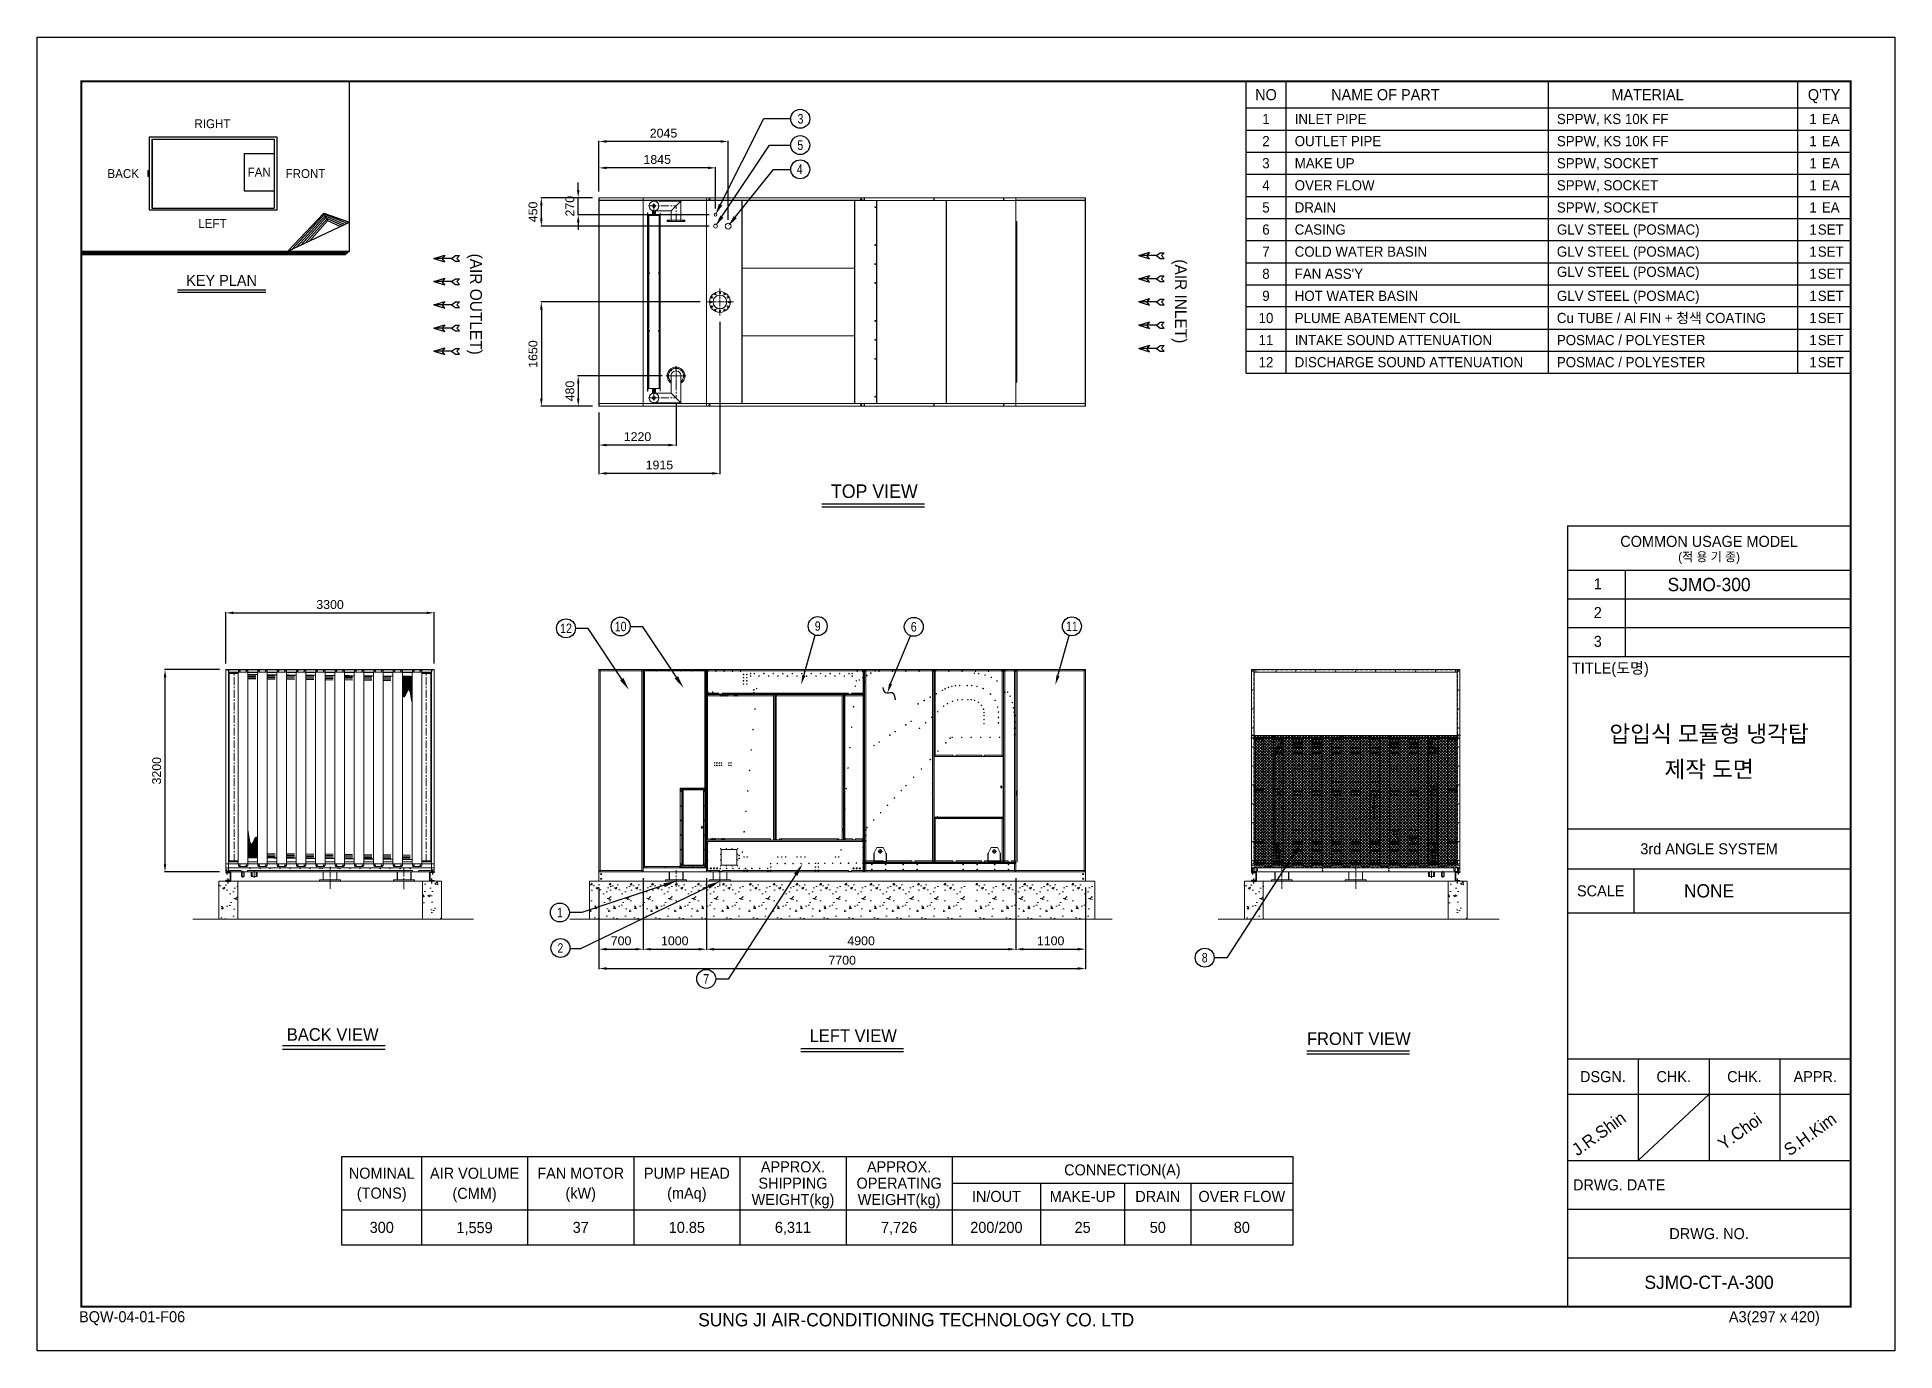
# Model space of a CAD drawing. Header units: millimetres. Extents: x -661502 to 32907, y -140885 to 22606.
# Drawn here: x 3500 to 32907, y 1811 to 22606 of the extents above.
import ezdxf
from ezdxf import colors
from ezdxf.entities.mleader import LeaderData, LeaderLine
from ezdxf.enums import TextEntityAlignment as Align
from ezdxf.math import Vec2, Vec3

# ---------------------------------------------------------------- set-up
doc = ezdxf.new("R2010")
doc.units = ezdxf.units.MM
for name, pattern in [('CENTER', [2, 1.25, -0.25, 0.25, -0.25]), ('CENTERX2', [4, 2.5, -0.5, 0.5, -0.5]), ('DASHDOT', [18.5, 12, -3, 0.5, -3]), ('DASHED', [15, 12, -3]), ('HIDDEN', [0.375, 0.25, -0.125]), ('HIDDENX2', [0.75, 0.5, -0.25])]:
    doc.linetypes.add(name, pattern=pattern)
for name, color, linetype in [('center', 1, 'CENTER'), ('HIDD', 2, 'HIDDENX2'), ('냉각탑', 4, 'Continuous'), ('냉각탑_box', 1, 'Continuous'), ('냉각탑_dim', 1, 'Continuous'), ('냉각탑_form', 1, 'Continuous'), ('냉각탑_text', 3, 'Continuous'), ('냉각탑_기초', 23, 'Continuous')]:
    doc.layers.add(name, color=color, linetype=linetype)
doc.styles.get("Standard").update_dxf_attribs({"font": 'arial.ttf'})
doc.styles.add('돋움', font='Dotum.ttf')
doc.dimstyles.new('1.40', dxfattribs={"dimscale": 20, "dimtxt": 1.5, "dimasz": 1, "dimexe": 0.5, "dimexo": 0.5, "dimgap": 0.5, "dimtad": 1, "dimdec": 0, "dimzin": 0, "dimdsep": 46, "dimtxsty": 'Standard', "dimcen": 0, "dimclrd": 2, "dimclre": 2, "dimclrt": 3, "dimadec": 0, "dimazin": 0, "dimtfac": 1, "dimtdec": 0, "dimtmove": 0, "dimatfit": 0, "dimfxl": 1, "dimtolj": 1, "dimtzin": 0, "dimlwd": -1, "dimlwe": -1, "dimarcsym": 0})

msp = doc.modelspace()

# ---------------------------------------------------------------- texts
at = {"layer": '냉각탑_form', "style": '돋움'}
for s, height, p in [('COMMON USAGE MODEL', 175.043, (29966.1, 14624.3)), ('(적 용 기 종)', 140.03, (29966.1, 14379.3)), ('3rd ANGLE SYSTEM', 175.043, (29966.1, 9758.1)), ('SCALE', 175.04, (28250.7, 9092.9)), ('DSGN.', 175.04, (28285.7, 6152.2)), ('CHK.', 175.04, (29406, 6152.2)), ('CHK.', 175.04, (30526.2, 6152.2)), ('APPR.', 175.04, (31646.5, 6152.2)), ('DRWG. NO.', 175.04, (29966.1, 3666.6))]:
    msp.add_text(s, height=height, dxfattribs=at).set_placement(p, align=Align.MIDDLE_CENTER)
for s, height, p in [('1', 175, (28140.7, 13865.1)), ('2', 175, (28140.7, 13410)), ('3', 175, (28140.7, 12954.8)), ('TITLE(도명)', 175.04, (27795.9, 12531.1)), ('DRWG. DATE', 175.04, (27811.8, 4351.2)), ('BQW-04-01-F06', 175.043, (4163, 2263.7)), ('SUNG JI AIR-CONDITIONING TECHNOLOGY CO. LTD', 210.051, (13964.5, 2198.2)), ('A3(297 x 420)', 175.043, (30280.2, 2263.7))]:
    msp.add_text(s, height=height, dxfattribs=at).set_placement(p)
at = {"layer": '냉각탑_text', "style": '돋움'}
for s, height, p in [('NO', 175, (22951.7, 21696.1)), ('NAME OF PART', 175, (24841.7, 21696.1)), ('MATERIAL', 175, (28991.7, 21696.1)), ("Q'TY", 175, (31786.7, 21696.1)), ('RIGHT', 140, (6274.4, 21236.6)), ('1', 161, (22951.7, 21311.1)), ('1', 161, (31611.7, 21311.1)), ('EA', 161, (31891.7, 21311.1)), ('2', 161, (22951.7, 20961.1)), ('1', 161, (31611.7, 20961.1)), ('EA', 161, (31891.7, 20961.1)), ('3', 161, (22951.7, 20611.1)), ('1', 161, (31611.7, 20611.1)), ('EA', 161, (31891.7, 20611.1)), ('BACK', 140, (4861.8, 20446.8)), ('FAN', 140, (7014.2, 20468.2)), ('FRONT', 140, (7747.2, 20446.8)), ('4', 161, (22951.7, 20261.1)), ('1', 161, (31611.7, 20261.1)), ('EA', 161, (31891.7, 20261.1)), ('LEFT', 140, (6274.4, 19657.8)), ('5', 161, (22951.7, 19911.1)), ('1', 161, (31611.7, 19911.1)), ('EA', 161, (31891.7, 19911.1)), ('6', 161, (22951.7, 19561.1)), ('1', 161, (31611.7, 19561.1)), ('SET', 161, (31891.7, 19561.1)), ('7', 161, (22951.7, 19211.1)), ('1', 161, (31611.7, 19211.1)), ('SET', 161, (31891.7, 19211.1)), ('KEY PLAN', 175, (6418.9, 18756.1)), ('8', 161, (22951.7, 18861.1)), ('1', 161, (31611.7, 18861.1)), ('SET', 161, (31891.7, 18861.1)), ('9', 161, (22951.7, 18511.1)), ('1', 161, (31611.7, 18511.1)), ('SET', 161, (31891.7, 18511.1)), ('10', 161, (22951.7, 18161.1)), ('1', 161, (31611.7, 18161.1)), ('SET', 161, (31891.7, 18161.1)), ('11', 161, (22951.7, 17811.1)), ('1', 161, (31611.7, 17811.1)), ('SET', 161, (31891.7, 17811.1)), ('12', 161, (22951.7, 17461.1)), ('1', 161, (31611.7, 17461.1)), ('SET', 161, (31891.7, 17461.1)), ('TOP VIEW', 214.63, (16752, 15419.1)), ('SJMO-300', 210.05, (29966.1, 13941.6)), ('압입식 모듈형 냉각탑', 262.5, (29966.1, 11578.2)), ('제작 도면', 262.5, (29966.1, 11018.2)), ('NONE', 210.05, (29966.1, 9092.9)), ('BACK VIEW', 199.97, (8178, 6818.8)), ('LEFT VIEW', 199.97, (16418, 6800.9)), ('FRONT VIEW', 199.97, (24421.4, 6752.7)), ('NOMINAL', 175, (8954.4, 4623.1)), ('AIR VOLUME', 175, (10424.4, 4623.1)), ('FAN MOTOR', 175, (12104.4, 4623.1)), ('PUMP HEAD', 175, (13784.4, 4623.1)), ('APPROX.', 175, (15464.4, 4724.6)), ('APPROX.', 175, (17144.4, 4724.6)), ('CONNECTION(A)', 175, (20679.4, 4675.6)), ('SHIPPING', 175, (15464.4, 4465.6)), ('OPERATING', 175, (17144.4, 4465.6)), ('(TONS)', 175, (8954.4, 4308.1)), ('(CMM)', 175, (10423.9, 4304.4)), ('(kW)', 175, (12104.4, 4308.1)), ('(mAq)', 175, (13784.4, 4308.1)), ('WEIGHT(kg)', 175, (15464.4, 4206.6)), ('WEIGHT(kg)', 175, (17144.4, 4206.6)), ('IN/OUT', 175, (18684.4, 4255.6)), ('MAKE-UP', 175, (20049.4, 4255.6)), ('DRAIN', 175, (21239.4, 4255.6)), ('OVER FLOW', 175, (22569.4, 4255.6)), ('300', 175, (8954.4, 3765.6)), ('1,559', 175, (10423.9, 3761.9)), ('37', 175, (12104.4, 3765.6)), ('10.85', 175, (13784.4, 3765.6)), ('6,311', 175, (15464.4, 3765.6)), ('7,726', 175, (17144.4, 3765.6)), ('200/200', 175, (18684.4, 3765.6)), ('25', 175, (20049.4, 3765.6)), ('50', 175, (21239.4, 3765.6)), ('80', 175, (22569.4, 3765.6)), ('SJMO-CT-A-300', 210.051, (29966.1, 2896.4))]:
    msp.add_text(s, height=height, dxfattribs=at).set_placement(p, align=Align.MIDDLE_CENTER)
at = {"layer": '냉각탑_text', "width": 0.8}
for s, p in [('3', (15583.2, 21313.5)), ('5', (15580, 20896.4)), ('4', (15571.1, 20516.8)), ('12', (11871.5, 13248.2)), ('10', (12736.1, 13277.1)), ('9', (15855.9, 13284.3)), ('6', (17376.3, 13272.1)), ('11', (19879.5, 13280.3)), ('1', (11774.3, 8749.6)), ('2', (11782.6, 8188.3)), ('8', (21982, 8034.7)), ('7', (14090.6, 7698.8))]:
    msp.add_text(s, height=150, dxfattribs=at).set_placement(p, align=Align.MIDDLE_CENTER)
at = {"layer": '냉각탑_text', "style": '돋움'}
for s, p in [('INLET PIPE', (23406.7, 21311.1)), ('SPPW, KS 10K FF', (27556.7, 21311.1)), ('OUTLET PIPE', (23406.7, 20961.1)), ('SPPW, KS 10K FF', (27556.7, 20961.1)), ('MAKE UP', (23406.7, 20611.1)), ('SPPW, SOCKET', (27556.7, 20611.1)), ('OVER FLOW', (23406.7, 20261.1)), ('SPPW, SOCKET', (27556.7, 20261.1)), ('DRAIN', (23406.7, 19911.1)), ('SPPW, SOCKET', (27556.7, 19911.1)), ('CASING', (23406.7, 19561.1)), ('GLV STEEL (POSMAC)', (27556.7, 19561.1)), ('COLD WATER BASIN', (23406.7, 19211.1)), ('GLV STEEL (POSMAC)', (27556.7, 19211.1)), ("FAN ASS'Y", (23406.7, 18861.1)), ('GLV STEEL (POSMAC)', (27556.7, 18891.9)), ('HOT WATER BASIN', (23406.7, 18511.1)), ('GLV STEEL (POSMAC)', (27556.7, 18511.1)), ('PLUME ABATEMENT COIL', (23406.7, 18161.1)), ('Cu TUBE / Al FIN + 청색 COATING', (27556.7, 18161.1)), ('INTAKE SOUND ATTENUATION', (23406.7, 17811.1)), ('POSMAC / POLYESTER', (27556.7, 17811.1)), ('DISCHARGE SOUND ATTENUATION', (23406.7, 17461.1)), ('POSMAC / POLYESTER', (27556.7, 17461.1))]:
    msp.add_text(s, height=161, dxfattribs=at).set_placement(p, align=Align.MIDDLE_LEFT)
for s, p in [('(AIR OUTLET)', (10447.1, 18379.5)), ('(AIR INLET)', (21605.4, 18424.6))]:
    msp.add_text(s, height=186.667, rotation=270, dxfattribs=at).set_placement(p, align=Align.MIDDLE_CENTER)
for s, p in [('J.R.Shin', (27883.9, 4886)), ('Y.Choi', (30199.2, 4979.4)), ('S.H.Kim', (31240.4, 4886))]:
    msp.add_text(s, height=196.05, rotation=35.81856, dxfattribs=at).set_placement(p)

# ---------------------------------------------------------------- blocks, each defined once
blk = doc.blocks.new('화살표 IN OUT')
at = {"layer": '냉각탑_dim'}
for p, q in [((-323, 43), (-384, 43)), ((-343, 0), (-384, 43)), ((-384, -43), (-343, 0)), ((-266, 0), (-323, 43)), ((-266, 0), (-323, -43)), ((-266, 0), (0, 0)), ((-163, 50), (-122, 0)), ((0, 0), (-163, 50)), ((-163, -50), (-122, 0)), ((0, 0), (-163, -50)), ((-323, -43), (-384, -43))]:
    blk.add_line(p, q, dxfattribs=at)
blk = doc.blocks.new('*D343')
at = {"color": 2, "transparency": 16777216}
for p, q in [((14308, 18100), (14308, 15691)), ((12393, 16665), (12393, 15691)), ((14188, 15701), (12513, 15701))]:
    blk.add_line(p, q, dxfattribs=at)
for points in [[(12513, 15721), (12513, 15681), (12393, 15701)], [(14188, 15721), (14188, 15681), (14308, 15701)]]:
    blk.add_solid(points, dxfattribs=at)
at = {"layer": 'Defpoints', "color": 0, "transparency": 16777216}
for p in [(14308, 18200), (12393, 16765), (12393, 15701)]:
    blk.add_point(p, dxfattribs=at)
at = {"color": 3, "lineweight": 5, "transparency": 16777216, "insert": (13350, 15833), "char_height": 140, "attachment_point": 5}
blk.add_mtext('\\A1;1915', dxfattribs=at)
blk = doc.blocks.new('*D344')
at = {"color": 2, "transparency": 16777216}
for p, q in [((13993, 18415), (11471, 18415)), ((11481, 18295), (11481, 16885)), ((12293, 16765), (11471, 16765))]:
    blk.add_line(p, q, dxfattribs=at)
for points in [[(11461, 18295), (11501, 18295), (11481, 18415)], [(11461, 16885), (11501, 16885), (11481, 16765)]]:
    blk.add_solid(points, dxfattribs=at)
at = {"layer": 'Defpoints', "color": 0, "transparency": 16777216}
for p in [(14093, 18415), (11481, 16765), (12393, 16765)]:
    blk.add_point(p, dxfattribs=at)
at = {"color": 3, "lineweight": 5, "transparency": 16777216, "insert": (11349, 17590), "char_height": 140, "attachment_point": 5, "rotation": 90}
blk.add_mtext('\\A1;1650', dxfattribs=at)
blk = doc.blocks.new('*D345')
at = {"color": 2, "transparency": 16777216}
for p, q in [((13613, 16795), (13613, 16139)), ((12393, 16665), (12393, 16139)), ((13493, 16149), (12513, 16149))]:
    blk.add_line(p, q, dxfattribs=at)
for points in [[(12513, 16169), (12513, 16129), (12393, 16149)], [(13493, 16169), (13493, 16129), (13613, 16149)]]:
    blk.add_solid(points, dxfattribs=at)
at = {"layer": 'Defpoints', "color": 0, "transparency": 16777216}
for p in [(12393, 16765), (13613, 16895), (12393, 16149)]:
    blk.add_point(p, dxfattribs=at)
at = {"color": 3, "lineweight": 5, "transparency": 16777216, "insert": (13003, 16281), "char_height": 140, "attachment_point": 5}
blk.add_mtext('\\A1;1220', dxfattribs=at)
blk = doc.blocks.new('*D346')
at = {"color": 2, "transparency": 16777216}
for p, q in [((13393, 17245), (12055, 17245)), ((12065, 17125), (12065, 16885)), ((12293, 16765), (12055, 16765))]:
    blk.add_line(p, q, dxfattribs=at)
for points in [[(12045, 17125), (12085, 17125), (12065, 17245)], [(12045, 16885), (12085, 16885), (12065, 16765)]]:
    blk.add_solid(points, dxfattribs=at)
at = {"layer": 'Defpoints', "color": 0, "transparency": 16777216}
for p in [(13493, 17245), (12065, 16765), (12393, 16765)]:
    blk.add_point(p, dxfattribs=at)
at = {"color": 3, "lineweight": 5, "transparency": 16777216, "insert": (11934, 17005), "char_height": 140, "attachment_point": 5, "rotation": 90}
blk.add_mtext('\\A1;480', dxfattribs=at)
blk = doc.blocks.new('*D347')
at = {"color": 2, "transparency": 16777216}
for p, q in [((6386, 12594), (5514, 12594)), ((5524, 9514), (5524, 12474)), ((6386, 9394), (5514, 9394))]:
    blk.add_line(p, q, dxfattribs=at)
for points in [[(5504, 12474), (5544, 12474), (5524, 12594)], [(5504, 9514), (5544, 9514), (5524, 9394)]]:
    blk.add_solid(points, dxfattribs=at)
at = {"layer": 'Defpoints', "color": 0, "transparency": 16777216}
for p in [(5524, 12594), (6486, 12594), (6486, 9394)]:
    blk.add_point(p, dxfattribs=at)
at = {"color": 3, "lineweight": 5, "transparency": 16777216, "insert": (5392, 10994), "char_height": 140, "attachment_point": 5, "rotation": 90}
blk.add_mtext('\\A1;3200', dxfattribs=at)
blk = doc.blocks.new('*D349')
at = {"color": 2, "transparency": 16777216}
for p, q in [((6486, 12694), (6486, 13503)), ((6606, 13493), (9666, 13493)), ((9786, 12694), (9786, 13503))]:
    blk.add_line(p, q, dxfattribs=at)
for points in [[(6606, 13513), (6606, 13473), (6486, 13493)], [(9666, 13513), (9666, 13473), (9786, 13493)]]:
    blk.add_solid(points, dxfattribs=at)
at = {"layer": 'Defpoints', "color": 0, "transparency": 16777216}
for p in [(9786, 13493), (6486, 12594), (9786, 12594)]:
    blk.add_point(p, dxfattribs=at)
at = {"color": 3, "lineweight": 5, "transparency": 16777216, "insert": (8136, 13624), "char_height": 140, "attachment_point": 5}
blk.add_mtext('\\A1;3300', dxfattribs=at)
blk = doc.blocks.new('*D348')
at = {"color": 2, "transparency": 16777216}
for p, q in [((12393, 9145), (12393, 8159)), ((13093, 9294), (13093, 8159)), ((12513, 8169), (12973, 8169))]:
    blk.add_line(p, q, dxfattribs=at)
for points in [[(12513, 8189), (12513, 8149), (12393, 8169)], [(12973, 8189), (12973, 8149), (13093, 8169)]]:
    blk.add_solid(points, dxfattribs=at)
at = {"layer": 'Defpoints', "color": 0, "transparency": 16777216}
for p in [(12393, 9245), (13093, 9394), (13093, 8169)]:
    blk.add_point(p, dxfattribs=at)
at = {"color": 3, "lineweight": 5, "transparency": 16777216, "insert": (12743, 8301), "char_height": 140, "attachment_point": 5}
blk.add_mtext('\\A1;700', dxfattribs=at)
blk = doc.blocks.new('*D350')
at = {"color": 2, "transparency": 16777216}
for p, q in [((14093, 9294), (14093, 8159)), ((18993, 9294), (18993, 8159)), ((14213, 8169), (18873, 8169))]:
    blk.add_line(p, q, dxfattribs=at)
for points in [[(14213, 8189), (14213, 8149), (14093, 8169)], [(18873, 8189), (18873, 8149), (18993, 8169)]]:
    blk.add_solid(points, dxfattribs=at)
at = {"layer": 'Defpoints', "color": 0, "transparency": 16777216}
for p in [(14093, 9394), (18993, 9394), (18993, 8169)]:
    blk.add_point(p, dxfattribs=at)
at = {"color": 3, "lineweight": 5, "transparency": 16777216, "insert": (16543, 8301), "char_height": 140, "attachment_point": 5}
blk.add_mtext('\\A1;4900', dxfattribs=at)
blk = doc.blocks.new('*D351')
at = {"color": 2, "transparency": 16777216}
for p, q in [((18993, 9294), (18993, 8159)), ((20093, 9145), (20093, 8159)), ((19113, 8169), (19973, 8169))]:
    blk.add_line(p, q, dxfattribs=at)
for points in [[(19113, 8189), (19113, 8149), (18993, 8169)], [(19973, 8189), (19973, 8149), (20093, 8169)]]:
    blk.add_solid(points, dxfattribs=at)
at = {"layer": 'Defpoints', "color": 0, "transparency": 16777216}
for p in [(18993, 9394), (20093, 9245), (20093, 8169)]:
    blk.add_point(p, dxfattribs=at)
at = {"color": 3, "lineweight": 5, "transparency": 16777216, "insert": (19543, 8301), "char_height": 140, "attachment_point": 5}
blk.add_mtext('\\A1;1100', dxfattribs=at)
blk = doc.blocks.new('*D352')
at = {"color": 2, "transparency": 16777216}
for p, q in [((12393, 9145), (12393, 7853)), ((20093, 9145), (20093, 7853)), ((12513, 7863), (19973, 7863))]:
    blk.add_line(p, q, dxfattribs=at)
for points in [[(12513, 7883), (12513, 7843), (12393, 7863)], [(19973, 7883), (19973, 7843), (20093, 7863)]]:
    blk.add_solid(points, dxfattribs=at)
at = {"layer": 'Defpoints', "color": 0, "transparency": 16777216}
for p in [(12393, 9245), (20093, 9245), (20093, 7863)]:
    blk.add_point(p, dxfattribs=at)
at = {"color": 3, "lineweight": 5, "transparency": 16777216, "insert": (16243, 7994), "char_height": 140, "attachment_point": 5}
blk.add_mtext('\\A1;7700', dxfattribs=at)
blk = doc.blocks.new('*D353')
at = {"color": 2, "transparency": 16777216}
for p, q in [((13093, 9294), (13093, 8159)), ((14093, 9296), (14093, 8159)), ((13213, 8169), (13973, 8169))]:
    blk.add_line(p, q, dxfattribs=at)
for points in [[(13213, 8189), (13213, 8149), (13093, 8169)], [(13973, 8189), (13973, 8149), (14093, 8169)]]:
    blk.add_solid(points, dxfattribs=at)
at = {"layer": 'Defpoints', "color": 0, "transparency": 16777216}
for p in [(13093, 9394), (14093, 9396), (14093, 8169)]:
    blk.add_point(p, dxfattribs=at)
at = {"color": 3, "lineweight": 5, "transparency": 16777216, "insert": (13593, 8301), "char_height": 140, "attachment_point": 5}
blk.add_mtext('\\A1;1000', dxfattribs=at)
blk = doc.blocks.new('*D354')
at = {"color": 2, "transparency": 16777216}
for p, q in [((12065, 20185), (12065, 20305)), ((12293, 20065), (12055, 20065)), ((12065, 19795), (12065, 20065)), ((14138, 19795), (12055, 19795)), ((12065, 19675), (12065, 19555))]:
    blk.add_line(p, q, dxfattribs=at)
for points in [[(12045, 20185), (12085, 20185), (12065, 20065)], [(12045, 19675), (12085, 19675), (12065, 19795)]]:
    blk.add_solid(points, dxfattribs=at)
at = {"layer": 'Defpoints', "color": 0, "transparency": 16777216}
for p in [(12065, 20065), (12393, 20065), (14238, 19795)]:
    blk.add_point(p, dxfattribs=at)
at = {"color": 3, "lineweight": 5, "transparency": 16777216, "insert": (11934, 19930), "char_height": 140, "attachment_point": 5, "rotation": 90}
blk.add_mtext('\\A1;270', dxfattribs=at)
blk = doc.blocks.new('*D355')
at = {"color": 2, "transparency": 16777216}
for p, q in [((12393, 20165), (12393, 20547)), ((14118, 20537), (12513, 20537)), ((14238, 19895), (14238, 20547))]:
    blk.add_line(p, q, dxfattribs=at)
for points in [[(12513, 20557), (12513, 20517), (12393, 20537)], [(14118, 20557), (14118, 20517), (14238, 20537)]]:
    blk.add_solid(points, dxfattribs=at)
at = {"layer": 'Defpoints', "color": 0, "transparency": 16777216}
for p in [(12393, 20537), (12393, 20065), (14238, 19795)]:
    blk.add_point(p, dxfattribs=at)
at = {"color": 3, "lineweight": 5, "transparency": 16777216, "insert": (13315, 20669), "char_height": 140, "attachment_point": 5}
blk.add_mtext('\\A1;1845', dxfattribs=at)
blk = doc.blocks.new('*D356')
at = {"color": 2, "transparency": 16777216}
for p, q in [((12393, 20165), (12393, 20965)), ((14318, 20955), (12513, 20955)), ((14438, 19715), (14438, 20965))]:
    blk.add_line(p, q, dxfattribs=at)
for points in [[(12513, 20975), (12513, 20935), (12393, 20955)], [(14318, 20975), (14318, 20935), (14438, 20955)]]:
    blk.add_solid(points, dxfattribs=at)
at = {"layer": 'Defpoints', "color": 0, "transparency": 16777216}
for p in [(12393, 20955), (12393, 20065), (14438, 19615)]:
    blk.add_point(p, dxfattribs=at)
at = {"color": 3, "lineweight": 5, "transparency": 16777216, "insert": (13415, 21086), "char_height": 140, "attachment_point": 5}
blk.add_mtext('\\A1;2045', dxfattribs=at)
blk = doc.blocks.new('*D357')
at = {"color": 2, "transparency": 16777216}
for p, q in [((12293, 20065), (11471, 20065)), ((11481, 19735), (11481, 19945)), ((14138, 19615), (11471, 19615))]:
    blk.add_line(p, q, dxfattribs=at)
for points in [[(11461, 19945), (11501, 19945), (11481, 20065)], [(11461, 19735), (11501, 19735), (11481, 19615)]]:
    blk.add_solid(points, dxfattribs=at)
at = {"layer": 'Defpoints', "color": 0, "transparency": 16777216}
for p in [(11481, 20065), (12393, 20065), (14238, 19615)]:
    blk.add_point(p, dxfattribs=at)
at = {"color": 3, "lineweight": 5, "transparency": 16777216, "insert": (11349, 19840), "char_height": 140, "attachment_point": 5, "rotation": 90}
blk.add_mtext('\\A1;450', dxfattribs=at)
blk = doc.blocks.new('457536')
at = {"color": 7, "lineweight": 5}
for p, q in [((114592.520962, 89152.297332), (114550.020962, 89069.297332)), ((114692.520962, 89152.297332), (114592.520962, 89152.297332)), ((114735.020962, 89069.297332), (114692.520962, 89152.297332)), ((114542.520962, 89059.297332), (114542.520962, 88929.797332)), ((114550.020962, 88922.297332), (114735.020962, 88922.297332)), ((114742.520962, 88929.797332), (114742.520962, 89059.297332))]:
    blk.add_line(p, q, dxfattribs=at)
at = {"color": 7, "linetype": 'DASHDOT', "lineweight": 5}
for p, q in [((114642.520962, 89126.047332), (114642.520962, 89054.547332)), ((114678.270962, 89090.297332), (114606.770962, 89090.297332))]:
    blk.add_line(p, q, dxfattribs=at)
at = {"color": 7, "lineweight": 5, "ltscale": 0.09375}
for p, q in [((114542.520962, 89059.297332), (114550.020962, 89059.297332)), ((114550.020962, 88929.797332), (114542.520962, 88929.797332)), ((114550.020962, 88922.297332), (114550.020962, 88929.797332)), ((114742.520962, 89059.297332), (114735.020962, 89059.297332)), ((114735.020962, 88929.797332), (114742.520962, 88929.797332)), ((114735.020962, 88922.297332), (114735.020962, 88929.797332))]:
    blk.add_line(p, q, dxfattribs=at)
at = {"color": 7, "linetype": 'DASHED', "lineweight": 5}
for p, q in [((114548.520962, 89059.297332), (114548.520962, 88929.797332)), ((114550.020962, 88928.297332), (114735.020962, 88928.297332)), ((114736.520962, 88929.797332), (114736.520962, 89059.297332))]:
    blk.add_line(p, q, dxfattribs=at)
at = {"color": 7, "lineweight": 5, "ltscale": 0.125}
for p, q in [((114550.020962, 89059.297332), (114550.020962, 89069.297332)), ((114735.020962, 89069.297332), (114735.020962, 89059.297332))]:
    blk.add_line(p, q, dxfattribs=at)
at = {"color": 7, "linetype": 'DASHED', "lineweight": 5, "ltscale": 0.075}
for p, q in [((114558.520962, 88928.297332), (114558.520962, 88922.297332)), ((114576.520962, 88928.297332), (114576.520962, 88922.297332)), ((114608.520962, 88928.297332), (114608.520962, 88922.297332)), ((114626.520962, 88928.297332), (114626.520962, 88922.297332)), ((114658.520962, 88928.297332), (114658.520962, 88922.297332)), ((114676.520962, 88928.297332), (114676.520962, 88922.297332)), ((114708.520962, 88928.297332), (114708.520962, 88922.297332)), ((114726.520962, 88928.297332), (114726.520962, 88922.297332))]:
    blk.add_line(p, q, dxfattribs=at)
at = {"color": 7, "lineweight": 5}
blk.add_circle((114642.520962, 89090.297332), 27.5, dxfattribs=at)
blk = doc.blocks.new('A$C5FB90F76')
at = {"color": 7, "lineweight": 13}
for p, q in [((0, 0), (0, 1200)), ((3, 0), (3, 1200)), ((25, 0), (25, 1200))]:
    blk.add_line(p, q, dxfattribs=at)
at = {"color": 7, "lineweight": 13, "ltscale": 0.014}
for p, q in [((3, 1200), (0, 1200)), ((3, 0), (0, 0))]:
    blk.add_line(p, q, dxfattribs=at)
at = {"color": 7, "lineweight": 13, "ltscale": 0.111}
for p, q in [((25, 1200), (3, 1200)), ((3, 0), (25, 0))]:
    blk.add_line(p, q, dxfattribs=at)
at = {"color": 7, "lineweight": 13}
for centre in [(15, 1175), (15, 945), (15, 715), (15, 485), (15, 255), (15, 25)]:
    blk.add_circle(centre, 3, dxfattribs=at)
blk = doc.blocks.new('A$C6C1445C5')
at = {"color": 7, "lineweight": 13}
for p, q in [((0, 25), (400, 25)), ((0, 22), (400, 22)), ((0, 0), (400, 0))]:
    blk.add_line(p, q, dxfattribs=at)
at = {"color": 7, "lineweight": 13, "ltscale": 0.035}
for p, q in [((0, 22), (0, 25)), ((400, 22), (400, 25))]:
    blk.add_line(p, q, dxfattribs=at)
at = {"color": 7, "lineweight": 13, "ltscale": 0.2775}
for p, q in [((0, 22), (0, 0)), ((400, 0), (400, 22))]:
    blk.add_line(p, q, dxfattribs=at)
at = {"color": 7, "lineweight": 13}
for centre in [(10, 10), (200, 10), (390, 10)]:
    blk.add_circle(centre, 3, dxfattribs=at)
blk = doc.blocks.new('A$C01666899')
at = {"color": 4, "lineweight": 13}
for p, q in [((1212, 354), (0, 354)), ((0, 343), (0, 3)), ((7, 343), (7, 3)), ((1202, 347), (10, 347)), ((1202, 344), (10, 344)), ((10, 343), (10, 20)), ((11, 20), (11, 343)), ((11, 343), (1201, 343)), ((1201, 343), (1201, 20)), ((1202, 20), (1202, 343)), ((1205, 3), (1205, 343)), ((1212, 3), (1212, 343)), ((1202, 20), (10, 20)), ((1202, 3), (10, 3)), ((1202, 0), (10, 0))]:
    blk.add_line(p, q, dxfattribs=at)
at = {"color": 4, "lineweight": 13, "ltscale": 0.04}
for p, q in [((0, 346), (0, 354)), ((1212, 346), (1212, 354))]:
    blk.add_line(p, q, dxfattribs=at)
at = {"color": 4, "lineweight": 13, "ltscale": 0.0485}
for p, q in [((10, 346), (0, 346)), ((1212, 346), (1202, 346))]:
    blk.add_line(p, q, dxfattribs=at)
at = {"color": 4, "lineweight": 13, "ltscale": 0.033}
for p, q in [((7, 343), (0, 343)), ((1205, 343), (1212, 343)), ((7, 3), (0, 3)), ((1205, 3), (1212, 3))]:
    blk.add_line(p, q, dxfattribs=at)
at = {"color": 4, "lineweight": 13, "ltscale": 0.017}
for p, q in [((7, 343), (10, 343)), ((1202, 347), (1202, 344)), ((1205, 343), (1202, 343)), ((10, 3), (10, 0)), ((1202, 3), (1202, 0))]:
    blk.add_line(p, q, dxfattribs=at)
at = {"color": 4, "lineweight": 13, "ltscale": 0.0085}
for p, q in [((10, 344), (8, 344)), ((1202, 344), (1204, 344)), ((10, 2), (8, 2)), ((1202, 2), (1204, 2))]:
    blk.add_line(p, q, dxfattribs=at)
at = {"color": 4, "lineweight": 13, "ltscale": 0.0045}
for p, q in [((8, 343), (8, 344)), ((10, 343), (10, 344)), ((1202, 344), (1202, 343)), ((1204, 344), (1204, 343)), ((8, 2), (8, 3)), ((1204, 3), (1204, 2))]:
    blk.add_line(p, q, dxfattribs=at)
at = {"color": 4, "lineweight": 13, "ltscale": 0.007}
for p, q in [((10, 347), (10, 346)), ((1202, 347), (1202, 346))]:
    blk.add_line(p, q, dxfattribs=at)
at = {"color": 4, "lineweight": 13, "ltscale": 0.01}
blk.add_line((10, 346), (10, 344), dxfattribs=at)
at = {"color": 4, "lineweight": 13, "ltscale": 0.0155}
for p, q in [((7, 3), (10, 3)), ((1205, 3), (1202, 3))]:
    blk.add_line(p, q, dxfattribs=at)
at = {"color": 4, "lineweight": 13, "ltscale": 0.083}
for p, q in [((10, 20), (10, 3)), ((1202, 3), (1202, 20))]:
    blk.add_line(p, q, dxfattribs=at)
at = {"color": 4, "lineweight": 13}
for centre, radius in [((589, 316), 2), ((606, 316), 9), ((622, 316), 2)]:
    blk.add_circle(centre, radius, dxfattribs=at)
blk = doc.blocks.new('1')
at = {"color": 0, "lineweight": 20}
for p, q in [((14093, 12594), (12393, 12594)), ((12393, 9394), (12393, 12594)), ((13093, 12574), (12393, 12574)), ((12413, 9394), (12413, 12594)), ((13073, 12594), (13073, 9394)), ((13093, 12594), (13093, 9394)), ((14093, 9394), (14093, 12594)), ((18991, 12594), (20093, 12594)), ((18993, 12592), (18993, 12594)), ((18993, 12574), (20093, 12574)), ((20073, 9394), (20073, 12594)), ((20093, 9394), (20093, 12594)), ((13093, 9414), (12393, 9414)), ((20093, 9414), (18993, 9414)), ((12393, 9245), (12393, 9394)), ((18993, 9394), (12393, 9394)), ((13093, 9394), (14093, 9394)), ((18993, 9394), (14093, 9394)), ((18993, 9394), (18993, 9397)), ((20093, 9394), (18993, 9394)), ((20093, 9245), (20093, 9394))]:
    blk.add_line(p, q, dxfattribs=at)
at = {"color": 7, "lineweight": 20}
for p, q in [((13093, 9457), (13093, 12592)), ((13096, 9457), (13096, 12592)), ((13113, 12565), (13113, 9457)), ((13115, 12594), (14069, 12594)), ((13115, 12590), (14069, 12590)), ((14071, 10726), (14071, 12565)), ((14087, 12592), (14087, 9459)), ((14091, 12592), (14091, 9457)), ((14093, 12226), (14093, 12572)), ((16591, 12594), (14094, 12594)), ((14113, 12250), (14113, 12564)), ((14125, 12574), (14235, 12574)), ((14255, 12574), (14365, 12574)), ((14385, 12574), (14495, 12574)), ((14515, 12574), (14625, 12574)), ((14645, 12574), (16473, 12574)), ((16493, 12574), (16553, 12574)), ((16573, 12572), (16573, 12476)), ((16573, 12456), (16573, 12226)), ((16593, 12572), (16593, 12226)), ((16595, 12591), (16595, 9549)), ((17692, 12594), (16598, 12594)), ((16615, 12565), (16615, 12404)), ((16615, 12385), (16615, 10069)), ((16754, 12574), (16630, 12574)), ((16820, 12574), (16774, 12574)), ((16840, 12574), (17030, 12574)), ((17050, 12574), (17240, 12574)), ((17260, 12574), (17450, 12574)), ((17660, 12574), (17470, 12574)), ((17675, 9566), (17675, 12565)), ((17695, 9549), (17695, 12591)), ((17697, 12591), (17697, 11223)), ((18794, 12594), (17700, 12594)), ((17717, 12565), (17717, 11240)), ((17922, 12574), (17732, 12574)), ((17942, 12574), (18132, 12574)), ((18152, 12574), (18342, 12574)), ((18362, 12574), (18552, 12574)), ((18762, 12574), (18572, 12574)), ((18777, 11240), (18777, 12565)), ((18797, 11223), (18797, 12591)), ((18799, 12591), (18799, 9549)), ((18990, 12594), (18802, 12594)), ((18819, 12565), (18819, 12245)), ((18958, 12574), (18834, 12574)), ((18973, 11875), (18973, 12565)), ((18993, 9549), (18993, 12591)), ((19013, 9549), (19013, 12591)), ((14093, 12202), (14115, 12202)), ((14115, 12200), (14093, 12200)), ((14093, 9898), (14093, 12199)), ((14293, 12224), (14094, 12224)), ((14094, 12204), (16591, 12204)), ((14113, 12199), (14113, 9898)), ((14115, 12202), (15156, 12202)), ((14310, 12182), (14115, 12182)), ((14293, 12207), (14343, 12207)), ((16343, 12224), (14343, 12224)), ((14536, 12182), (14438, 12182)), ((15156, 12182), (14589, 12182)), ((15156, 12202), (15178, 12202)), ((15178, 12200), (15156, 12200)), ((15158, 9898), (15158, 12199)), ((15178, 12199), (15178, 9898)), ((15180, 9898), (15180, 12199)), ((15181, 12202), (16264, 12202)), ((15203, 12199), (15181, 12199)), ((15200, 12199), (15200, 9898)), ((16242, 12182), (15203, 12182)), ((16242, 12199), (16264, 12199)), ((16245, 12199), (16245, 10074)), ((16265, 12199), (16265, 9898)), ((16267, 9898), (16267, 12199)), ((16268, 12202), (16592, 12202)), ((16290, 12199), (16268, 12199)), ((16287, 10398), (16287, 12199)), ((16570, 12182), (16290, 12182)), ((16343, 12207), (16393, 12207)), ((16591, 12224), (16393, 12224)), ((16570, 12199), (16592, 12199)), ((16573, 9898), (16573, 12199)), ((16593, 12199), (16593, 9898)), ((18819, 12226), (18819, 9566)), ((18973, 11775), (18973, 11856)), ((18994, 11869), (18994, 11896)), ((18973, 11675), (18973, 11756)), ((18973, 11575), (18973, 11656)), ((18973, 9566), (18973, 11556)), ((17697, 10261), (17697, 11215)), ((17717, 11240), (17700, 11223)), ((17700, 11223), (17717, 11240)), ((17700, 11220), (18794, 11220)), ((17700, 11218), (18788, 11218)), ((17717, 11240), (17997, 11240)), ((17997, 11223), (18047, 11223)), ((18047, 11240), (18447, 11240)), ((18447, 11223), (18497, 11223)), ((18497, 11240), (18777, 11240)), ((18777, 11240), (18794, 11223)), ((18794, 11223), (18777, 11240)), ((18791, 11215), (18791, 10261)), ((17697, 10892), (17697, 10985)), ((13706, 10691), (13706, 9491)), ((14056, 10691), (13706, 10691)), ((14056, 10691), (14056, 9491)), ((18993, 10674), (18993, 10606)), ((18996, 10663), (18996, 10618)), ((16267, 10411), (16265, 10388)), ((16287, 9898), (16287, 10378)), ((17697, 10462), (17697, 10555)), ((16245, 10054), (16245, 9898)), ((16267, 10027), (16265, 10004)), ((16615, 9979), (16615, 10049)), ((17697, 10253), (17697, 9549)), ((18788, 10258), (17700, 10258)), ((18794, 10256), (17700, 10256)), ((17717, 10236), (17700, 10253)), ((17700, 10253), (17717, 10236)), ((17717, 9566), (17717, 10236)), ((17717, 10236), (18777, 10236)), ((18794, 10253), (18777, 10236)), ((18777, 10236), (18794, 10253)), ((18777, 10236), (18777, 9566)), ((18797, 9549), (18797, 10253)), ((14093, 9897), (14165, 9897)), ((14165, 9896), (14093, 9896)), ((14093, 9416), (14093, 9872)), ((16591, 9894), (14094, 9894)), ((14094, 9874), (16562, 9874)), ((14113, 9849), (14113, 9872)), ((14113, 9719), (14113, 9829)), ((15106, 9896), (14165, 9896)), ((14236, 9916), (14335, 9916)), ((14578, 9749), (14328, 9749)), ((14328, 9749), (14328, 9499)), ((14387, 9916), (15106, 9916)), ((14578, 9749), (14578, 9499)), ((15106, 9897), (15178, 9897)), ((15178, 9896), (15106, 9896)), ((15253, 9899), (15181, 9899)), ((16264, 9896), (15181, 9896)), ((15253, 9916), (16192, 9916)), ((16192, 9899), (16264, 9899)), ((16290, 9899), (16268, 9899)), ((16592, 9896), (16268, 9896)), ((16404, 9916), (16290, 9916)), ((16454, 9899), (16404, 9899)), ((16570, 9916), (16454, 9916)), ((16570, 9899), (16592, 9899)), ((16573, 9867), (16573, 9787)), ((16573, 9767), (16573, 9682)), ((16593, 9872), (16593, 9416)), ((16615, 9889), (16615, 9959)), ((16615, 9566), (16615, 9869)), ((13115, 9476), (13671, 9476)), ((14087, 9459), (13115, 9459)), ((14069, 9456), (13115, 9456)), ((14056, 9491), (13706, 9491)), ((14149, 9414), (14094, 9414)), ((14113, 9589), (14113, 9699)), ((14113, 9459), (14113, 9569)), ((14113, 9416), (14113, 9439)), ((14293, 9414), (14166, 9414)), ((14578, 9499), (14328, 9499)), ((14680, 9414), (14343, 9414)), ((14730, 9414), (14697, 9414)), ((15059, 9414), (14747, 9414)), ((15103, 9414), (15076, 9414)), ((15811, 9414), (15120, 9414)), ((15855, 9414), (15828, 9414)), ((16343, 9414), (15872, 9414)), ((16563, 9414), (16393, 9414)), ((16573, 9662), (16573, 9582)), ((16573, 9523), (16573, 9479)), ((16573, 9459), (16573, 9429)), ((16597, 9417), (16597, 9521)), ((16598, 9549), (16615, 9566)), ((16615, 9566), (16598, 9549)), ((16598, 9546), (17692, 9546)), ((16600, 9545), (18993, 9545)), ((16600, 9544), (18989, 9544)), ((18989, 9524), (16600, 9524)), ((16600, 9414), (18989, 9414)), ((16615, 9566), (16895, 9566)), ((16617, 9521), (16617, 9417)), ((16895, 9549), (16945, 9549)), ((16945, 9566), (17345, 9566)), ((17345, 9549), (17395, 9549)), ((17395, 9566), (17675, 9566)), ((17692, 9549), (17675, 9566)), ((17700, 9549), (17717, 9566)), ((17717, 9566), (17700, 9549)), ((17700, 9546), (18794, 9546)), ((17997, 9566), (17717, 9566)), ((17997, 9549), (18047, 9549)), ((18447, 9566), (18047, 9566)), ((18447, 9549), (18497, 9549)), ((18777, 9566), (18497, 9566)), ((18777, 9566), (18794, 9549)), ((18794, 9549), (18777, 9566)), ((18819, 9566), (18802, 9549)), ((18802, 9546), (18990, 9546)), ((18819, 9566), (18871, 9566)), ((18871, 9549), (18921, 9549)), ((18921, 9566), (18973, 9566)), ((18973, 9566), (18990, 9549)), ((18990, 9549), (18973, 9566)), ((18973, 9417), (18973, 9521)), ((18993, 9521), (18993, 9417)), ((14094, 9394), (16591, 9394)), ((14143, 9266), (14473, 9266)), ((14143, 9244), (14143, 9266)), ((14143, 9244), (14473, 9244)), ((14200, 9394), (14200, 9266)), ((14308, 9244), (14200, 9244)), ((14293, 9397), (14343, 9397)), ((14416, 9394), (14416, 9266)), ((14473, 9244), (14473, 9266)), ((16343, 9397), (16393, 9397)), ((18989, 9394), (16600, 9394))]:
    blk.add_line(p, q, dxfattribs=at)
at = {"color": 7, "lineweight": 20, "ltscale": 0.005667}
for p, q in [((13096, 12592), (13093, 12592)), ((13115, 12590), (13115, 12594)), ((14069, 12590), (14069, 12594)), ((14087, 12592), (14091, 12592)), ((13096, 9457), (13093, 9457)), ((13115, 9459), (13115, 9456)), ((14069, 9459), (14069, 9456)), ((14087, 9457), (14091, 9457))]:
    blk.add_line(p, q, dxfattribs=at)
at = {"color": 7, "lineweight": 20, "ltscale": 0.0015}
for p, q in [((13095, 12594), (13096, 12594)), ((14088, 12594), (14089, 12594)), ((13096, 9456), (13095, 9456)), ((14089, 9456), (14088, 9456))]:
    blk.add_line(p, q, dxfattribs=at)
at = {"color": 7, "lineweight": 20, "ltscale": 0.002833}
for p, q in [((13095, 12592), (13095, 12594)), ((13096, 12594), (13096, 12592)), ((14088, 12592), (14088, 12594)), ((14089, 12592), (14089, 12594)), ((13095, 9456), (13095, 9457)), ((13096, 9456), (13096, 9457)), ((14071, 9457), (14071, 9459)), ((14087, 9459), (14087, 9457)), ((14088, 9457), (14088, 9456)), ((14089, 9456), (14089, 9457))]:
    blk.add_line(p, q, dxfattribs=at)
at = {"color": 7, "lineweight": 20, "ltscale": 0.031833}
for p, q in [((13115, 12594), (13096, 12594)), ((14088, 12594), (14069, 12594)), ((13096, 9456), (13115, 9456)), ((14069, 9456), (14088, 9456))]:
    blk.add_line(p, q, dxfattribs=at)
at = {"color": 7, "lineweight": 20, "ltscale": 0.027667}
for p, q in [((13113, 12592), (13096, 12592)), ((14087, 12592), (14071, 12592)), ((14071, 10726), (14087, 10726)), ((13096, 9457), (13113, 9457)), ((13115, 9476), (13115, 9459)), ((13671, 9459), (13671, 9476)), ((14071, 9459), (14087, 9459)), ((14071, 9457), (14087, 9457))]:
    blk.add_line(p, q, dxfattribs=at)
at = {"color": 7, "lineweight": 20, "ltscale": 0.003333}
for p, q in [((13113, 12592), (13115, 12592)), ((13113, 12590), (13115, 12590)), ((14069, 12594), (14069, 12592)), ((14069, 12592), (14071, 12592)), ((14069, 12590), (14071, 12590)), ((13115, 9459), (13113, 9459)), ((13115, 9458), (13113, 9458)), ((14071, 9458), (14069, 9458)), ((14069, 9456), (14069, 9458))]:
    blk.add_line(p, q, dxfattribs=at)
at = {"color": 7, "lineweight": 20, "ltscale": 0.015225}
for p, q in [((13113, 12592), (13113, 12583)), ((14071, 12583), (14071, 12592))]:
    blk.add_line(p, q, dxfattribs=at)
at = {"color": 7, "lineweight": 20, "ltscale": 0.000512635}
for p, q in [((13115, 12594), (13115, 12593)), ((13115, 9456), (13115, 9456))]:
    blk.add_line(p, q, dxfattribs=at)
at = {"color": 7, "lineweight": 20, "ltscale": 0.011337}
for p, q in [((13115, 12584), (13115, 12590)), ((14069, 12584), (14069, 12590))]:
    blk.add_line(p, q, dxfattribs=at)
at = {"color": 7, "lineweight": 20, "ltscale": 0.283333}
for p, q in [((13297, 12574), (13127, 12574)), ((13487, 12574), (13317, 12574)), ((13677, 12574), (13507, 12574)), ((13867, 12574), (13697, 12574)), ((14057, 12574), (13887, 12574))]:
    blk.add_line(p, q, dxfattribs=at)
at = {"color": 7, "lineweight": 20, "ltscale": 0.0425}
for p, q in [((14093, 12592), (14094, 12592)), ((14093, 12591), (14094, 12591)), ((16593, 12592), (16591, 12592)), ((16593, 12591), (16591, 12591)), ((14093, 12207), (14094, 12207)), ((14093, 12206), (14094, 12206)), ((16593, 12207), (16591, 12207)), ((16593, 12206), (16591, 12206)), ((14093, 9892), (14094, 9892)), ((14093, 9891), (14094, 9891)), ((16593, 9892), (16591, 9892)), ((16593, 9891), (16591, 9891)), ((14093, 9397), (14094, 9397)), ((14093, 9396), (14094, 9396)), ((16593, 9397), (16591, 9397)), ((16593, 9396), (16591, 9396))]:
    blk.add_line(p, q, dxfattribs=at)
at = {"color": 7, "lineweight": 20, "ltscale": 0.0225}
for p, q in [((14093, 12591), (14093, 12592)), ((16593, 12591), (16593, 12592)), ((14093, 12207), (14093, 12206)), ((14096, 12200), (14096, 12199)), ((15175, 12200), (15175, 12199)), ((15180, 12199), (15180, 12200)), ((16265, 12199), (16265, 12200)), ((16267, 12199), (16267, 12200)), ((16593, 12207), (16593, 12206)), ((16593, 12199), (16593, 12200)), ((14093, 9891), (14093, 9892)), ((14093, 9891), (14093, 9892)), ((14096, 9897), (14096, 9898)), ((15175, 9897), (15175, 9898)), ((15180, 9898), (15180, 9897)), ((16265, 9898), (16265, 9897)), ((16267, 9898), (16267, 9897)), ((16593, 9898), (16593, 9897)), ((16593, 9891), (16593, 9892)), ((16597, 9540), (16597, 9541)), ((16597, 9540), (16597, 9541)), ((16600, 9540), (16600, 9541)), ((18990, 9540), (18990, 9541)), ((18993, 9540), (18993, 9541)), ((14093, 9397), (14093, 9396)), ((16593, 9397), (16593, 9396)), ((16597, 9398), (16597, 9397)), ((16597, 9398), (16597, 9397)), ((16600, 9398), (16600, 9397)), ((18990, 9398), (18990, 9397)), ((18993, 9398), (18993, 9397))]:
    blk.add_line(p, q, dxfattribs=at)
at = {"color": 7, "lineweight": 20, "ltscale": 0.4775}
for p, q in [((14093, 12572), (14093, 12591)), ((16593, 12591), (16593, 12572)), ((14093, 12207), (14093, 12226)), ((16593, 12226), (16593, 12207)), ((14093, 9872), (14093, 9891)), ((16593, 9891), (16593, 9872)), ((14093, 9397), (14093, 9416)), ((16593, 9416), (16593, 9397)), ((16597, 9521), (16597, 9540)), ((16597, 9398), (16597, 9417)), ((16600, 9540), (16600, 9521)), ((16600, 9417), (16600, 9398)), ((18990, 9521), (18990, 9540)), ((18990, 9398), (18990, 9417)), ((18993, 9540), (18993, 9521)), ((18993, 9417), (18993, 9398))]:
    blk.add_line(p, q, dxfattribs=at)
at = {"color": 7, "lineweight": 20, "ltscale": 0.085}
for p, q in [((14096, 12572), (14093, 12572)), ((14094, 12594), (14094, 12590)), ((16589, 12572), (16593, 12572)), ((16591, 12594), (16591, 12590)), ((14096, 12226), (14093, 12226)), ((14094, 12204), (14094, 12207)), ((16589, 12226), (16593, 12226)), ((16591, 12204), (16591, 12207)), ((14096, 9872), (14093, 9872)), ((14094, 9894), (14094, 9890)), ((16589, 9872), (16593, 9872)), ((16591, 9894), (16591, 9890)), ((14096, 9416), (14093, 9416)), ((16589, 9416), (16593, 9416)), ((14094, 9394), (14094, 9397)), ((16591, 9394), (16591, 9397))]:
    blk.add_line(p, q, dxfattribs=at)
at = {"color": 7, "lineweight": 20, "ltscale": 0.00769}
for p, q in [((14093, 12572), (14093, 12572)), ((16593, 12572), (16592, 12572)), ((14093, 9872), (14093, 9872)), ((16593, 9872), (16592, 9872))]:
    blk.add_line(p, q, dxfattribs=at)
at = {"color": 7, "lineweight": 20, "ltscale": 0.014477}
blk.add_line((14094, 12593), (14094, 12593), dxfattribs=at)
at = {"color": 7, "lineweight": 20, "ltscale": 0.415}
for p, q in [((14094, 12574), (14094, 12590)), ((16573, 12572), (16589, 12572)), ((16591, 12590), (16591, 12574)), ((14094, 12207), (14094, 12224)), ((14113, 12226), (14096, 12226)), ((14293, 12224), (14293, 12207)), ((14343, 12224), (14343, 12207)), ((16343, 12224), (16343, 12207)), ((16393, 12224), (16393, 12207)), ((16589, 12226), (16573, 12226)), ((16591, 12224), (16591, 12207)), ((14094, 9874), (14094, 9890)), ((14096, 9872), (14113, 9872)), ((16591, 9890), (16591, 9874)), ((14094, 9397), (14094, 9414)), ((14113, 9416), (14096, 9416)), ((14293, 9414), (14293, 9397)), ((14343, 9414), (14343, 9397)), ((16343, 9414), (16343, 9397)), ((16393, 9414), (16393, 9397)), ((16591, 9414), (16591, 9397))]:
    blk.add_line(p, q, dxfattribs=at)
at = {"color": 7, "lineweight": 20, "ltscale": 0.2575}
blk.add_line((14094, 12574), (14105, 12574), dxfattribs=at)
at = {"color": 7, "lineweight": 20, "ltscale": 0.05}
for p, q in [((14095, 12574), (14095, 12572)), ((16591, 12572), (16591, 12574)), ((16595, 12557), (16593, 12557)), ((16595, 12557), (16593, 12557)), ((17695, 12552), (17697, 12552)), ((17695, 12552), (17697, 12552)), ((17697, 12549), (17695, 12549)), ((18797, 12554), (18799, 12554)), ((14093, 12226), (14095, 12226)), ((14095, 12226), (14095, 12224)), ((16593, 12226), (16591, 12226)), ((16591, 12224), (16591, 12226)), ((18797, 11739), (18799, 11739)), ((18799, 11593), (18797, 11593)), ((18797, 11544), (18799, 11544)), ((18797, 11543), (18799, 11543)), ((18797, 11501), (18799, 11501)), ((18797, 11501), (18799, 11501)), ((18797, 11487), (18799, 11487)), ((18799, 11474), (18797, 11474)), ((18799, 11472), (18797, 11472)), ((18797, 11387), (18799, 11387)), ((18799, 11374), (18797, 11374)), ((18799, 11372), (18797, 11372)), ((18799, 11371), (18797, 11371)), ((18799, 11368), (18797, 11368)), ((18799, 11353), (18797, 11353)), ((18799, 11283), (18797, 11283)), ((18797, 11268), (18799, 11268)), ((17697, 10678), (17695, 10678)), ((17697, 10653), (17695, 10653)), ((17695, 10603), (17697, 10603)), ((18083, 10258), (18083, 10256)), ((18103, 10256), (18103, 10258)), ((18163, 10258), (18163, 10256)), ((18183, 10256), (18183, 10258)), ((14095, 9874), (14095, 9872)), ((14098, 9896), (14098, 9894)), ((14251, 9896), (14251, 9894)), ((14392, 9896), (14392, 9894)), ((14442, 9894), (14442, 9896)), ((14531, 9894), (14531, 9896)), ((16591, 9872), (16591, 9874)), ((17697, 9850), (17695, 9850)), ((17695, 9740), (17697, 9740)), ((17695, 9720), (17697, 9720)), ((18799, 9850), (18797, 9850)), ((18797, 9850), (18799, 9850)), ((18799, 9830), (18797, 9830)), ((18797, 9740), (18799, 9740)), ((18797, 9720), (18799, 9720)), ((14093, 9416), (14095, 9416)), ((14095, 9416), (14095, 9414)), ((16593, 9416), (16591, 9416)), ((16591, 9414), (16591, 9416)), ((18797, 9565), (18799, 9565))]:
    blk.add_line(p, q, dxfattribs=at)
at = {"color": 7, "lineweight": 20, "ltscale": 0.220051}
blk.add_line((14105, 12572), (14096, 12572), dxfattribs=at)
at = {"color": 7, "linetype": 'DASHDOT', "lineweight": 20}
for p, q in [((14102, 12574), (14128, 12574)), ((14115, 12587), (14115, 12561)), ((14232, 12574), (14258, 12574)), ((14245, 12587), (14245, 12561)), ((14362, 12574), (14388, 12574)), ((14375, 12587), (14375, 12561)), ((14492, 12574), (14518, 12574)), ((14505, 12587), (14505, 12561)), ((14622, 12574), (14648, 12574)), ((14635, 12587), (14635, 12561)), ((16470, 12574), (16496, 12574)), ((16483, 12587), (16483, 12561)), ((16550, 12574), (16576, 12574)), ((16562, 12466), (16588, 12466)), ((16563, 12587), (16563, 12561)), ((16575, 12479), (16575, 12453)), ((16817, 12574), (16843, 12574)), ((16830, 12587), (16830, 12561)), ((17027, 12574), (17053, 12574)), ((17040, 12587), (17040, 12561)), ((17237, 12574), (17263, 12574)), ((17250, 12587), (17250, 12561)), ((17447, 12574), (17473, 12574)), ((17460, 12587), (17460, 12561)), ((17919, 12574), (17945, 12574)), ((17932, 12587), (17932, 12561)), ((18129, 12574), (18155, 12574)), ((18142, 12587), (18142, 12561)), ((18339, 12574), (18365, 12574)), ((18352, 12587), (18352, 12561)), ((18549, 12574), (18575, 12574)), ((18562, 12587), (18562, 12561)), ((14307, 12182), (14333, 12182)), ((14320, 12195), (14320, 12169)), ((14342, 12182), (14368, 12182)), ((14355, 12195), (14355, 12169)), ((14380, 12182), (14406, 12182)), ((14393, 12195), (14393, 12169)), ((14415, 12182), (14441, 12182)), ((14428, 12195), (14428, 12169)), ((14533, 12182), (14559, 12182)), ((14546, 12195), (14546, 12169)), ((14566, 12182), (14592, 12182)), ((14579, 12195), (14579, 12169)), ((18802, 12235), (18828, 12235)), ((18815, 12248), (18815, 12222)), ((18748, 10738), (18774, 10738)), ((18761, 10751), (18761, 10725)), ((16268, 10388), (16294, 10388)), ((16281, 10401), (16281, 10375)), ((17737, 10259), (17770, 10259)), ((17754, 10275), (17754, 10243)), ((14178, 9914), (14204, 9914)), ((14191, 9927), (14191, 9901)), ((14213, 9914), (14239, 9914)), ((14226, 9927), (14226, 9901)), ((14331, 9914), (14357, 9914)), ((14344, 9927), (14344, 9901)), ((14364, 9914), (14390, 9914)), ((14377, 9927), (14377, 9901)), ((16559, 9877), (16585, 9877)), ((16572, 9890), (16572, 9864)), ((14151, 9448), (14174, 9448)), ((14158, 9422), (14158, 9396)), ((14163, 9459), (14163, 9436)), ((14201, 9448), (14224, 9448)), ((14213, 9459), (14213, 9436)), ((14251, 9448), (14274, 9448)), ((14263, 9459), (14263, 9436)), ((15068, 9422), (15068, 9396)), ((16411, 9448), (16434, 9448)), ((16423, 9459), (16423, 9436)), ((16461, 9448), (16484, 9448)), ((16473, 9459), (16473, 9436)), ((16511, 9448), (16534, 9448)), ((16523, 9459), (16523, 9436)), ((16560, 9533), (16586, 9533)), ((16573, 9546), (16573, 9520)), ((14145, 9409), (14171, 9409)), ((15055, 9409), (15081, 9409))]:
    blk.add_line(p, q, dxfattribs=at)
at = {"color": 7, "linetype": 'DASHDOT', "lineweight": 20, "ltscale": 0.2925}
for p, q in [((14675, 12517), (14687, 12517)), ((14675, 12467), (14687, 12467)), ((14675, 12417), (14687, 12417)), ((14675, 12367), (14687, 12367)), ((14726, 12517), (14738, 12517)), ((14726, 12467), (14738, 12467)), ((14726, 12417), (14738, 12417)), ((14726, 12367), (14738, 12367)), ((14787, 12532), (14799, 12532)), ((14787, 12492), (14799, 12492)), ((14847, 12532), (14859, 12532)), ((14922, 12492), (14934, 12492)), ((14997, 12532), (15009, 12532)), ((15072, 12492), (15084, 12492)), ((15147, 12532), (15159, 12532)), ((15222, 12492), (15234, 12492)), ((15297, 12532), (15309, 12532)), ((15372, 12492), (15384, 12492)), ((15447, 12532), (15459, 12532)), ((15522, 12492), (15534, 12492)), ((15597, 12532), (15609, 12532)), ((15672, 12492), (15684, 12492)), ((15747, 12532), (15759, 12532)), ((15822, 12492), (15834, 12492)), ((15897, 12532), (15909, 12532)), ((15972, 12492), (15984, 12492)), ((16047, 12532), (16059, 12532)), ((16122, 12492), (16134, 12492)), ((16197, 12532), (16209, 12532)), ((16272, 12492), (16284, 12492)), ((16347, 12532), (16359, 12532)), ((14884, 12294), (14896, 12294)), ((14856, 11970), (14868, 11970)), ((14827, 11646), (14839, 11646)), ((14799, 11323), (14811, 11323)), ((16360, 11360), (16372, 11360)), ((14326, 11118), (14338, 11118)), ((14326, 11078), (14338, 11078)), ((14444, 11118), (14456, 11118)), ((14444, 11078), (14456, 11078)), ((14477, 11118), (14489, 11118)), ((14477, 11078), (14489, 11078)), ((14771, 10999), (14783, 10999)), ((16332, 11036), (16343, 11036)), ((14742, 10675), (14754, 10675)), ((16303, 10712), (16315, 10712)), ((14714, 10351), (14726, 10351)), ((14686, 10028), (14698, 10028)), ((14692, 10034), (14692, 10022)), ((16247, 10064), (16258, 10064)), ((16252, 10070), (16252, 10059)), ((16617, 10065), (16617, 10053)), ((16633, 10102), (16633, 10090)), ((16743, 10219), (16743, 10207)), ((14114, 9845), (14114, 9833)), ((14114, 9715), (14114, 9703)), ((14118, 9920), (14118, 9908)), ((14153, 9920), (14153, 9908)), ((14338, 9914), (14350, 9914)), ((14344, 9920), (14344, 9908)), ((14371, 9914), (14383, 9914)), ((14377, 9920), (14377, 9908)), ((14663, 9710), (14663, 9698)), ((16218, 9741), (16230, 9741)), ((16224, 9747), (16224, 9735)), ((16572, 9783), (16572, 9771)), ((16617, 9975), (16617, 9963)), ((16617, 9885), (16617, 9873)), ((14114, 9585), (14114, 9573)), ((14114, 9455), (14114, 9443)), ((14313, 9454), (14313, 9442)), ((14407, 9448), (14419, 9448)), ((14413, 9454), (14413, 9442)), ((14507, 9448), (14519, 9448)), ((14513, 9454), (14513, 9442)), ((14607, 9448), (14619, 9448)), ((14613, 9454), (14613, 9442)), ((14657, 9704), (14669, 9704)), ((14683, 9629), (14695, 9629)), ((14683, 9419), (14695, 9419)), ((14689, 9635), (14689, 9623)), ((14689, 9425), (14689, 9413)), ((14707, 9448), (14719, 9448)), ((14713, 9454), (14713, 9442)), ((14733, 9629), (14745, 9629)), ((14733, 9419), (14745, 9419)), ((14739, 9635), (14739, 9623)), ((14739, 9425), (14739, 9413)), ((14807, 9448), (14819, 9448)), ((14813, 9454), (14813, 9442)), ((14932, 9448), (14944, 9448)), ((14938, 9454), (14938, 9442)), ((15057, 9448), (15069, 9448)), ((15063, 9454), (15063, 9442)), ((15105, 9523), (15117, 9523)), ((15106, 9469), (15118, 9469)), ((15106, 9419), (15118, 9419)), ((15111, 9529), (15111, 9517)), ((15112, 9475), (15112, 9463)), ((15112, 9425), (15112, 9413)), ((15210, 9524), (15222, 9524)), ((15216, 9529), (15216, 9518)), ((15217, 9629), (15229, 9629)), ((15223, 9635), (15223, 9623)), ((15280, 9629), (15292, 9629)), ((15286, 9635), (15286, 9623)), ((15335, 9524), (15347, 9524)), ((15341, 9530), (15341, 9519)), ((15343, 9629), (15355, 9629)), ((15349, 9635), (15349, 9623)), ((15460, 9525), (15472, 9525)), ((15466, 9531), (15466, 9519)), ((15522, 9629), (15534, 9629)), ((15528, 9635), (15528, 9623)), ((15585, 9629), (15597, 9629)), ((15585, 9526), (15597, 9526)), ((15591, 9635), (15591, 9623)), ((15591, 9532), (15591, 9520)), ((15648, 9629), (15660, 9629)), ((15654, 9635), (15654, 9623)), ((15710, 9527), (15722, 9527)), ((15716, 9533), (15716, 9521)), ((15814, 9469), (15826, 9469)), ((15814, 9419), (15826, 9419)), ((15815, 9528), (15827, 9528)), ((15820, 9475), (15820, 9463)), ((15820, 9425), (15820, 9413)), ((15821, 9534), (15821, 9522)), ((15857, 9528), (15869, 9528)), ((15863, 9534), (15863, 9522)), ((15864, 9475), (15864, 9463)), ((15864, 9425), (15864, 9413)), ((15962, 9529), (15974, 9529)), ((15968, 9534), (15968, 9523)), ((16087, 9529), (16099, 9529)), ((16093, 9535), (16093, 9524)), ((16132, 9629), (16144, 9629)), ((16138, 9635), (16138, 9623)), ((16182, 9629), (16194, 9629)), ((16188, 9635), (16188, 9623)), ((16212, 9530), (16224, 9530)), ((16218, 9536), (16218, 9524)), ((16337, 9531), (16349, 9531)), ((16343, 9537), (16343, 9525)), ((16468, 9538), (16468, 9526)), ((16572, 9678), (16572, 9666)), ((16572, 9578), (16572, 9566)), ((16572, 9475), (16572, 9463)), ((16572, 9425), (16572, 9413)), ((16573, 9539), (16573, 9527))]:
    blk.add_line(p, q, dxfattribs=at)
at = {"color": 7, "linetype": 'DASHDOT', "lineweight": 20, "ltscale": 0.292505}
for p, q in [((14681, 12523), (14681, 12511)), ((14681, 12473), (14681, 12461)), ((14681, 12423), (14681, 12411)), ((14681, 12373), (14681, 12361)), ((14732, 12523), (14732, 12511)), ((14732, 12473), (14732, 12461)), ((14732, 12423), (14732, 12411)), ((14732, 12373), (14732, 12361)), ((16620, 12580), (16620, 12568)), ((16635, 12508), (16635, 12496)), ((16764, 12580), (16764, 12568)), ((17670, 12580), (17670, 12568)), ((17722, 12580), (17722, 12568)), ((18772, 12580), (18772, 12568)), ((18824, 12580), (18824, 12568)), ((18968, 12580), (18968, 12568)), ((14118, 12247), (14118, 12235)), ((14193, 12247), (14193, 12235)), ((14890, 12300), (14890, 12288)), ((17445, 12059), (17445, 12047)), ((17637, 12165), (17637, 12153)), ((17733, 12219), (17733, 12207)), ((17919, 12313), (17931, 12313)), ((18591, 12213), (18591, 12201)), ((14862, 11976), (14862, 11964)), ((18955, 11997), (18955, 11985)), ((18965, 11927), (18965, 11916)), ((14833, 11652), (14833, 11640)), ((16998, 11564), (16998, 11552)), ((17985, 11528), (17985, 11516)), ((18135, 11528), (18135, 11516)), ((18285, 11528), (18285, 11516)), ((18435, 11528), (18435, 11516)), ((18585, 11528), (18585, 11516)), ((18735, 11528), (18735, 11516)), ((17877, 11436), (17889, 11436)), ((17631, 11172), (17643, 11172))]:
    blk.add_line(p, q, dxfattribs=at)
at = {"color": 7, "linetype": 'DASHDOT', "lineweight": 20, "ltscale": 0.195}
for p, q in [((14789, 12532), (14797, 12532)), ((14789, 12492), (14797, 12492)), ((14849, 12532), (14857, 12532)), ((14924, 12492), (14932, 12492)), ((14999, 12532), (15007, 12532)), ((15074, 12492), (15082, 12492)), ((15149, 12532), (15157, 12532)), ((15224, 12492), (15232, 12492)), ((15299, 12532), (15307, 12532)), ((15374, 12492), (15382, 12492)), ((15449, 12532), (15457, 12532)), ((15524, 12492), (15532, 12492)), ((15599, 12532), (15607, 12532)), ((15674, 12492), (15682, 12492)), ((15749, 12532), (15757, 12532)), ((15824, 12492), (15832, 12492)), ((15899, 12532), (15907, 12532)), ((15974, 12492), (15982, 12492)), ((16049, 12532), (16057, 12532)), ((16124, 12492), (16132, 12492)), ((16199, 12532), (16207, 12532)), ((16274, 12492), (16282, 12492)), ((16349, 12532), (16357, 12532)), ((14886, 12295), (14894, 12295)), ((14858, 11971), (14865, 11971)), ((14858, 11970), (14865, 11970)), ((14829, 11647), (14837, 11647)), ((14829, 11646), (14837, 11646)), ((16362, 11360), (16370, 11360)), ((16362, 11360), (16370, 11360)), ((14328, 11118), (14336, 11118)), ((14328, 11078), (14335, 11078)), ((14445, 11118), (14453, 11118)), ((14445, 11078), (14453, 11078)), ((14478, 11078), (14486, 11078)), ((14773, 11000), (14780, 11000)), ((14773, 10999), (14780, 10999)), ((16334, 11037), (16341, 11037)), ((16334, 11036), (16341, 11036)), ((14744, 10676), (14752, 10676)), ((14744, 10675), (14752, 10675)), ((16305, 10713), (16313, 10713)), ((16305, 10712), (16313, 10712)), ((14716, 10352), (14724, 10352)), ((14716, 10351), (14724, 10351)), ((16277, 10389), (16285, 10389)), ((16277, 10388), (16285, 10388)), ((14688, 10028), (14695, 10028)), ((14688, 10027), (14695, 10027)), ((14691, 10032), (14691, 10024)), ((16249, 10065), (16256, 10065)), ((16252, 10069), (16252, 10061)), ((16633, 10100), (16633, 10092)), ((16743, 10217), (16743, 10209)), ((14118, 9918), (14118, 9910)), ((14153, 9918), (14153, 9910)), ((14192, 9918), (14192, 9910)), ((14227, 9918), (14227, 9910)), ((14314, 9759), (14322, 9759)), ((14318, 9763), (14318, 9755)), ((14344, 9918), (14344, 9910)), ((14373, 9914), (14381, 9914)), ((14377, 9918), (14377, 9910)), ((14404, 9759), (14412, 9759)), ((14408, 9763), (14408, 9755)), ((14494, 9759), (14502, 9759)), ((14498, 9763), (14498, 9755)), ((14584, 9759), (14592, 9759)), ((14588, 9763), (14588, 9755)), ((14659, 9705), (14667, 9705)), ((14663, 9708), (14663, 9700)), ((16220, 9742), (16228, 9742)), ((16220, 9741), (16228, 9741)), ((16224, 9745), (16224, 9737)), ((16617, 9973), (16617, 9965)), ((16617, 9883), (16617, 9875)), ((14314, 9669), (14322, 9669)), ((14314, 9579), (14322, 9579)), ((14314, 9489), (14322, 9489)), ((14318, 9673), (14318, 9665)), ((14318, 9583), (14318, 9575)), ((14318, 9493), (14318, 9485)), ((14404, 9489), (14412, 9489)), ((14408, 9493), (14408, 9485)), ((14494, 9489), (14502, 9489)), ((14498, 9493), (14498, 9485)), ((14584, 9669), (14592, 9669)), ((14584, 9579), (14592, 9579)), ((14584, 9489), (14592, 9489)), ((14588, 9673), (14588, 9665)), ((14588, 9583), (14588, 9575)), ((14588, 9493), (14588, 9485)), ((14659, 9704), (14667, 9704)), ((15107, 9523), (15115, 9523)), ((15111, 9527), (15111, 9519)), ((15212, 9524), (15220, 9524)), ((15216, 9528), (15216, 9520)), ((15219, 9629), (15227, 9629)), ((15223, 9633), (15223, 9625)), ((15282, 9629), (15290, 9629)), ((15286, 9633), (15286, 9625)), ((15337, 9524), (15345, 9524)), ((15341, 9528), (15341, 9521)), ((15345, 9629), (15353, 9629)), ((15349, 9633), (15349, 9625)), ((15462, 9525), (15470, 9525)), ((15466, 9529), (15466, 9521)), ((15524, 9629), (15532, 9629)), ((15528, 9633), (15528, 9625)), ((15587, 9629), (15595, 9629)), ((15587, 9526), (15595, 9526)), ((15591, 9633), (15591, 9625)), ((15591, 9530), (15591, 9522)), ((15650, 9629), (15658, 9629)), ((15654, 9633), (15654, 9625)), ((15712, 9527), (15720, 9527)), ((15716, 9531), (15716, 9523)), ((15817, 9528), (15825, 9528)), ((15821, 9532), (15821, 9524)), ((15859, 9528), (15867, 9528)), ((15863, 9532), (15863, 9524)), ((15964, 9529), (15972, 9529)), ((15968, 9533), (15968, 9525)), ((16093, 9533), (16093, 9526)), ((16138, 9633), (16138, 9625)), ((16188, 9633), (16188, 9625)), ((16214, 9530), (16222, 9530)), ((16218, 9534), (16218, 9526)), ((16343, 9535), (16343, 9527)), ((16468, 9536), (16468, 9528)), ((16573, 9537), (16573, 9529))]:
    blk.add_line(p, q, dxfattribs=at)
at = {"color": 7, "linetype": 'DASHDOT', "lineweight": 20, "ltscale": 0.292499}
for p, q in [((14793, 12538), (14793, 12526)), ((14793, 12498), (14793, 12486)), ((14853, 12538), (14853, 12526)), ((14928, 12498), (14928, 12486)), ((15003, 12538), (15003, 12526)), ((15078, 12498), (15078, 12486)), ((15153, 12538), (15153, 12526)), ((15228, 12498), (15228, 12486)), ((15303, 12538), (15303, 12526)), ((15378, 12498), (15378, 12486)), ((15453, 12538), (15453, 12526)), ((15528, 12498), (15528, 12486)), ((15603, 12538), (15603, 12526)), ((15678, 12498), (15678, 12486)), ((15753, 12538), (15753, 12526)), ((15828, 12498), (15828, 12486)), ((15903, 12538), (15903, 12526)), ((15978, 12498), (15978, 12486)), ((16053, 12538), (16053, 12526)), ((16128, 12498), (16128, 12486)), ((16203, 12538), (16203, 12526)), ((16278, 12498), (16278, 12486)), ((16353, 12538), (16353, 12526)), ((16403, 12538), (16403, 12526)), ((16403, 12498), (16403, 12486)), ((16467, 12422), (16467, 12410)), ((16514, 12436), (16514, 12424)), ((16614, 12574), (16626, 12574)), ((16689, 12538), (16700, 12538)), ((16695, 12544), (16695, 12532)), ((16758, 12574), (16770, 12574)), ((17664, 12574), (17676, 12574)), ((17716, 12574), (17728, 12574)), ((18329, 12537), (18341, 12537)), ((18335, 12543), (18335, 12531)), ((18396, 12532), (18408, 12532)), ((18402, 12538), (18402, 12527)), ((18500, 12510), (18512, 12510)), ((18506, 12516), (18506, 12504)), ((18599, 12471), (18611, 12471)), ((18605, 12477), (18605, 12465)), ((18691, 12416), (18702, 12416)), ((18696, 12422), (18696, 12410)), ((18766, 12574), (18778, 12574)), ((18818, 12574), (18830, 12574)), ((18962, 12574), (18974, 12574)), ((14112, 12241), (14124, 12241)), ((14187, 12241), (14199, 12241)), ((16451, 12338), (16451, 12326)), ((17535, 12106), (17547, 12106)), ((17541, 12112), (17541, 12100)), ((17631, 12159), (17643, 12159)), ((17728, 12213), (17739, 12213)), ((17824, 12266), (17835, 12266)), ((17830, 12272), (17830, 12260)), ((17866, 12290), (17878, 12290)), ((17872, 12296), (17872, 12284)), ((17910, 12062), (17910, 12050)), ((17925, 12319), (17925, 12308)), ((17974, 12330), (17986, 12330)), ((17980, 12336), (17980, 12324)), ((17982, 12093), (17994, 12093)), ((17988, 12099), (17988, 12087)), ((18031, 12340), (18043, 12340)), ((18037, 12346), (18037, 12334)), ((18065, 12114), (18077, 12114)), ((18071, 12120), (18071, 12108)), ((18097, 12342), (18108, 12342)), ((18103, 12348), (18103, 12336)), ((18137, 12119), (18149, 12119)), ((18143, 12125), (18143, 12113)), ((18217, 12342), (18228, 12342)), ((18223, 12348), (18223, 12336)), ((18227, 12119), (18239, 12119)), ((18233, 12125), (18233, 12113)), ((18279, 12119), (18291, 12119)), ((18285, 12125), (18285, 12113)), ((18289, 12342), (18300, 12342)), ((18295, 12348), (18295, 12336)), ((18334, 12108), (18345, 12108)), ((18340, 12114), (18340, 12102)), ((18372, 12329), (18384, 12329)), ((18378, 12335), (18378, 12323)), ((18395, 12077), (18406, 12077)), ((18400, 12083), (18400, 12071)), ((18469, 12294), (18481, 12294)), ((18475, 12300), (18475, 12288)), ((18585, 12207), (18596, 12207)), ((18658, 12107), (18669, 12107)), ((18664, 12113), (18664, 12101)), ((18858, 12237), (18869, 12237)), ((18863, 12243), (18863, 12231)), ((18893, 12173), (18905, 12173)), ((18899, 12179), (18899, 12167)), ((18931, 12073), (18943, 12073)), ((18937, 12079), (18937, 12067)), ((16422, 12013), (16422, 12001)), ((17334, 11781), (17334, 11770)), ((17439, 12053), (17451, 12053)), ((17653, 11841), (17665, 11841)), ((17659, 11847), (17659, 11835)), ((17749, 11929), (17761, 11929)), ((17755, 11935), (17755, 11923)), ((17845, 12017), (17856, 12017)), ((17850, 12022), (17850, 12011)), ((17904, 12056), (17915, 12056)), ((18443, 12029), (18455, 12029)), ((18449, 12035), (18449, 12023)), ((18475, 11969), (18487, 11969)), ((18481, 11974), (18481, 11963)), ((18482, 11914), (18494, 11914)), ((18483, 11869), (18494, 11869)), ((18483, 11804), (18494, 11804)), ((18488, 11920), (18488, 11909)), ((18488, 11875), (18488, 11864)), ((18488, 11810), (18488, 11799)), ((18698, 12001), (18710, 12001)), ((18704, 12007), (18704, 11995)), ((18711, 11922), (18723, 11922)), ((18711, 11837), (18723, 11837)), ((18717, 11928), (18717, 11916)), ((18717, 11843), (18717, 11831)), ((18949, 11991), (18960, 11991)), ((18959, 11922), (18971, 11922)), ((18965, 11866), (18977, 11866)), ((18965, 11766), (18977, 11766)), ((18971, 11872), (18971, 11860)), ((18971, 11772), (18971, 11760)), ((16388, 11683), (16400, 11683)), ((16394, 11689), (16394, 11677)), ((16992, 11558), (17004, 11558)), ((17076, 11612), (17088, 11612)), ((17082, 11618), (17082, 11606)), ((17250, 11727), (17250, 11715)), ((17461, 11665), (17473, 11665)), ((17467, 11671), (17467, 11659)), ((17557, 11753), (17569, 11753)), ((17563, 11759), (17563, 11747)), ((17947, 11510), (17958, 11510)), ((17952, 11516), (17952, 11504)), ((17979, 11522), (17991, 11522)), ((18129, 11522), (18141, 11522)), ((18279, 11522), (18291, 11522)), ((18429, 11522), (18441, 11522)), ((18483, 11739), (18494, 11739)), ((18488, 11745), (18488, 11734)), ((18579, 11522), (18591, 11522)), ((18711, 11752), (18723, 11752)), ((18717, 11758), (18717, 11746)), ((18729, 11522), (18741, 11522)), ((18965, 11666), (18977, 11666)), ((18965, 11566), (18977, 11566)), ((18971, 11672), (18971, 11660)), ((18971, 11572), (18971, 11560)), ((14805, 11329), (14805, 11317)), ((16366, 11365), (16366, 11354)), ((16741, 11394), (16752, 11394)), ((16747, 11400), (16747, 11388)), ((16825, 11449), (16836, 11449)), ((16830, 11455), (16830, 11443)), ((17637, 11178), (17637, 11166)), ((17754, 11304), (17766, 11304)), ((17815, 11219), (17827, 11219)), ((17821, 11225), (17821, 11213)), ((17883, 11441), (17883, 11430)), ((14218, 11118), (14230, 11118)), ((14218, 11078), (14230, 11078)), ((14224, 11124), (14224, 11112)), ((14224, 11084), (14224, 11072)), ((14253, 11118), (14265, 11118)), ((14253, 11078), (14265, 11078)), ((14259, 11124), (14259, 11112)), ((14259, 11084), (14259, 11072)), ((14291, 11118), (14303, 11118)), ((14291, 11078), (14303, 11078)), ((14297, 11124), (14297, 11112)), ((14297, 11084), (14297, 11072)), ((14332, 11124), (14332, 11112)), ((14332, 11084), (14332, 11072)), ((14450, 11124), (14450, 11112)), ((14450, 11084), (14450, 11072)), ((14483, 11124), (14483, 11112)), ((14483, 11084), (14483, 11072)), ((14777, 11005), (14777, 10993)), ((17369, 10891), (17381, 10891)), ((17375, 10897), (17375, 10885)), ((17492, 11022), (17503, 11022)), ((14748, 10681), (14748, 10669)), ((17179, 10687), (17179, 10675)), ((17252, 10765), (17252, 10753)), ((17667, 10788), (17679, 10788)), ((17667, 10638), (17679, 10638)), ((17673, 10794), (17673, 10782)), ((17673, 10644), (17673, 10632)), ((14720, 10357), (14720, 10345)), ((16846, 10330), (16858, 10330)), ((16852, 10336), (16852, 10324)), ((16955, 10447), (16967, 10447)), ((16961, 10453), (16961, 10441)), ((17064, 10564), (17076, 10564)), ((17070, 10570), (17070, 10558)), ((18789, 10411), (18800, 10411)), ((18795, 10417), (18795, 10406)), ((16628, 10096), (16639, 10096)), ((14108, 9839), (14120, 9839)), ((14108, 9709), (14120, 9709)), ((14112, 9914), (14124, 9914)), ((14147, 9914), (14159, 9914)), ((16566, 9777), (16578, 9777)), ((14108, 9579), (14120, 9579)), ((14108, 9449), (14120, 9449)), ((14307, 9448), (14319, 9448)), ((15858, 9469), (15870, 9469)), ((15858, 9419), (15870, 9419)), ((16462, 9532), (16474, 9532)), ((16566, 9672), (16578, 9672)), ((16566, 9572), (16578, 9572))]:
    blk.add_line(p, q, dxfattribs=at)
at = {"color": 7, "linetype": 'DASHDOT', "lineweight": 20, "ltscale": 0.194995}
for p, q in [((14793, 12536), (14793, 12528)), ((14793, 12496), (14793, 12488)), ((14853, 12536), (14853, 12528)), ((14928, 12496), (14928, 12488)), ((15003, 12536), (15003, 12528)), ((15078, 12496), (15078, 12488)), ((15153, 12536), (15153, 12528)), ((15228, 12496), (15228, 12488)), ((15303, 12536), (15303, 12528)), ((15378, 12496), (15378, 12488)), ((15453, 12536), (15453, 12528)), ((15528, 12496), (15528, 12488)), ((15603, 12536), (15603, 12528)), ((15678, 12496), (15678, 12488)), ((15753, 12536), (15753, 12528)), ((15828, 12496), (15828, 12488)), ((15903, 12536), (15903, 12528)), ((15978, 12496), (15978, 12488)), ((16053, 12536), (16053, 12528)), ((16128, 12496), (16128, 12488)), ((16203, 12536), (16203, 12528)), ((16278, 12496), (16278, 12488)), ((16353, 12536), (16353, 12528)), ((16403, 12536), (16403, 12528)), ((16403, 12496), (16403, 12488)), ((16451, 12335), (16451, 12327)), ((17633, 12159), (17641, 12159)), ((17830, 12270), (17830, 12262)), ((17909, 12060), (17909, 12052)), ((18037, 12344), (18037, 12336)), ((14861, 11975), (14861, 11967)), ((16422, 12012), (16422, 12004)), ((17655, 11841), (17663, 11841)), ((18484, 11869), (18492, 11869)), ((18484, 11804), (18492, 11804)), ((18700, 12001), (18708, 12001)), ((17985, 11526), (17985, 11518)), ((18135, 11526), (18135, 11518)), ((18285, 11526), (18285, 11518)), ((18435, 11526), (18435, 11518)), ((18484, 11739), (18492, 11739)), ((18585, 11526), (18585, 11518)), ((18735, 11526), (18735, 11518)), ((16366, 11363), (16366, 11356)), ((17817, 11219), (17825, 11219)), ((17883, 11439), (17883, 11432)), ((17494, 11022), (17501, 11022))]:
    blk.add_line(p, q, dxfattribs=at)
at = {"color": 7, "linetype": 'DASHDOT', "lineweight": 20, "ltscale": 0.292502}
for p, q in [((16397, 12532), (16409, 12532)), ((16397, 12492), (16409, 12492)), ((16461, 12416), (16472, 12416)), ((16509, 12430), (16520, 12430)), ((16629, 12502), (16640, 12502)), ((16445, 12332), (16457, 12332)), ((16417, 12007), (16428, 12007)), ((17328, 11776), (17340, 11776)), ((17244, 11721), (17256, 11721)), ((17760, 11310), (17760, 11298)), ((16337, 11042), (16337, 11030)), ((17498, 11028), (17498, 11017)), ((16309, 10718), (16309, 10706)), ((17173, 10681), (17185, 10681)), ((17246, 10759), (17258, 10759)), ((16611, 10059), (16622, 10059)), ((16737, 10213), (16748, 10213)), ((16611, 9969), (16622, 9969)), ((16611, 9879), (16622, 9879)), ((16566, 9469), (16578, 9469)), ((16566, 9419), (16578, 9419)), ((16567, 9533), (16579, 9533))]:
    blk.add_line(p, q, dxfattribs=at)
at = {"color": 7, "linetype": 'DASHDOT', "lineweight": 20, "ltscale": 0.195001}
for p, q in [((16399, 12532), (16407, 12532)), ((16399, 12492), (16407, 12492)), ((14890, 12299), (14890, 12291)), ((16447, 12331), (16455, 12331)), ((17537, 12106), (17545, 12106)), ((17541, 12110), (17541, 12102)), ((17637, 12163), (17637, 12156)), ((17730, 12213), (17737, 12213)), ((17733, 12217), (17733, 12209)), ((17826, 12266), (17834, 12266)), ((17868, 12290), (17876, 12290)), ((17872, 12294), (17872, 12286)), ((17921, 12314), (17929, 12314)), ((17925, 12317), (17925, 12310)), ((17976, 12330), (17984, 12330)), ((17980, 12334), (17980, 12326)), ((17983, 12093), (17991, 12093)), ((17987, 12097), (17987, 12089)), ((18033, 12340), (18041, 12340)), ((18067, 12114), (18075, 12114)), ((18071, 12118), (18071, 12110)), ((18099, 12342), (18106, 12342)), ((18103, 12346), (18103, 12338)), ((18138, 12119), (18146, 12119)), ((18142, 12123), (18142, 12115)), ((18219, 12342), (18226, 12342)), ((18223, 12346), (18223, 12338)), ((18228, 12119), (18236, 12119)), ((18232, 12123), (18232, 12115)), ((18280, 12119), (18288, 12119)), ((18284, 12123), (18284, 12115)), ((18291, 12342), (18298, 12342)), ((18295, 12346), (18295, 12338)), ((18335, 12108), (18343, 12108)), ((18339, 12112), (18339, 12104)), ((18374, 12329), (18382, 12329)), ((18378, 12333), (18378, 12325)), ((18396, 12077), (18404, 12077)), ((18400, 12081), (18400, 12073)), ((18471, 12294), (18479, 12294)), ((18475, 12298), (18475, 12290)), ((18587, 12207), (18594, 12207)), ((18591, 12211), (18591, 12203)), ((18660, 12107), (18668, 12107)), ((18664, 12111), (18664, 12103)), ((14861, 11974), (14861, 11966)), ((16422, 12011), (16422, 12003)), ((17441, 12053), (17449, 12053)), ((17445, 12057), (17445, 12049)), ((17659, 11845), (17659, 11837)), ((17751, 11929), (17759, 11929)), ((17755, 11933), (17755, 11925)), ((17847, 12017), (17855, 12017)), ((17851, 12020), (17851, 12013)), ((17905, 12056), (17913, 12056)), ((18445, 12029), (18453, 12029)), ((18449, 12033), (18449, 12025)), ((18477, 11969), (18485, 11969)), ((18481, 11972), (18481, 11965)), ((18484, 11915), (18492, 11915)), ((18488, 11918), (18488, 11911)), ((18488, 11873), (18488, 11866)), ((18488, 11808), (18488, 11801)), ((18704, 12005), (18704, 11997)), ((18713, 11922), (18721, 11922)), ((18713, 11837), (18721, 11837)), ((18717, 11926), (18717, 11918)), ((18717, 11841), (18717, 11833)), ((14833, 11651), (14833, 11642)), ((16390, 11684), (16398, 11684)), ((16390, 11683), (16398, 11683)), ((16394, 11688), (16394, 11679)), ((17463, 11665), (17471, 11665)), ((17467, 11669), (17467, 11661)), ((17559, 11753), (17567, 11753)), ((17563, 11757), (17563, 11749)), ((17949, 11510), (17956, 11510)), ((17952, 11514), (17952, 11506)), ((17981, 11522), (17989, 11522)), ((18131, 11522), (18139, 11522)), ((18281, 11522), (18289, 11522)), ((18431, 11522), (18439, 11522)), ((18488, 11743), (18488, 11736)), ((18581, 11522), (18589, 11522)), ((18713, 11752), (18721, 11752)), ((18717, 11756), (18717, 11748)), ((18731, 11522), (18739, 11522)), ((14801, 11323), (14809, 11323)), ((14801, 11323), (14809, 11323)), ((14805, 11326), (14805, 11319)), ((16366, 11364), (16366, 11356)), ((17637, 11176), (17637, 11168)), ((17756, 11304), (17764, 11304)), ((17760, 11308), (17760, 11300)), ((17821, 11223), (17821, 11215)), ((17879, 11436), (17887, 11436)), ((14219, 11078), (14227, 11078)), ((14220, 11118), (14227, 11118)), ((14223, 11122), (14223, 11114)), ((14223, 11082), (14223, 11074)), ((14254, 11078), (14262, 11078)), ((14255, 11118), (14262, 11118)), ((14258, 11122), (14258, 11114)), ((14258, 11082), (14258, 11074)), ((14293, 11118), (14301, 11118)), ((14297, 11122), (14297, 11114)), ((14297, 11082), (14297, 11074)), ((14332, 11122), (14332, 11114)), ((14332, 11082), (14332, 11074)), ((14449, 11122), (14449, 11114)), ((14449, 11082), (14449, 11074)), ((14479, 11118), (14486, 11118)), ((14482, 11082), (14482, 11074)), ((14483, 11122), (14483, 11114)), ((14776, 11003), (14776, 10995)), ((16337, 11040), (16337, 11032)), ((17498, 11026), (17498, 11018)), ((17633, 11172), (17641, 11172)), ((14748, 10680), (14748, 10672)), ((16309, 10717), (16309, 10709)), ((17248, 10759), (17256, 10759)), ((17252, 10763), (17252, 10755)), ((14720, 10356), (14720, 10348)), ((16281, 10393), (16281, 10385)), ((16848, 10330), (16856, 10330)), ((18791, 10410), (18799, 10410)), ((18795, 10414), (18795, 10406)), ((16617, 10063), (16617, 10055)), ((16630, 10096), (16637, 10096)), ((16739, 10213), (16746, 10213)), ((14114, 9914), (14122, 9914)), ((14149, 9914), (14157, 9914)), ((14340, 9914), (14348, 9914)), ((16613, 9969), (16621, 9969)), ((16089, 9529), (16097, 9529)), ((16134, 9629), (16142, 9629)), ((16184, 9629), (16192, 9629)), ((16339, 9531), (16347, 9531)), ((16464, 9532), (16472, 9532))]:
    blk.add_line(p, q, dxfattribs=at)
at = {"color": 7, "lineweight": 20, "ltscale": 0.4575}
blk.add_line((16573, 12574), (16591, 12574), dxfattribs=at)
at = {"color": 7, "lineweight": 20, "ltscale": 0.132499}
blk.add_line((16591, 12594), (16596, 12594), dxfattribs=at)
at = {"color": 7, "lineweight": 20, "ltscale": 0.05832}
for p, q in [((16593, 12520), (16595, 12521)), ((16595, 12496), (16593, 12495)), ((16593, 12460), (16595, 12461))]:
    blk.add_line(p, q, dxfattribs=at)
at = {"color": 7, "lineweight": 20, "ltscale": 0.0375}
for p, q in [((16595, 12592), (16595, 12591)), ((16598, 12594), (16596, 12594)), ((16596, 12591), (16596, 12592)), ((16596, 12592), (16598, 12592)), ((16598, 12591), (16598, 12592)), ((17693, 12594), (17692, 12594)), ((17692, 12592), (17693, 12592)), ((17693, 12592), (17693, 12591)), ((17695, 12591), (17695, 12592)), ((17697, 12592), (17697, 12591)), ((17700, 12594), (17698, 12594)), ((17698, 12592), (17700, 12592)), ((17698, 12591), (17698, 12592)), ((17700, 12591), (17700, 12592)), ((18795, 12594), (18794, 12594)), ((18794, 12592), (18795, 12592)), ((18795, 12592), (18795, 12591)), ((18797, 12591), (18797, 12592)), ((18799, 12592), (18799, 12591)), ((18802, 12594), (18800, 12594)), ((18800, 12591), (18800, 12592)), ((18800, 12592), (18802, 12592)), ((18802, 12591), (18802, 12592)), ((18991, 12594), (18990, 12594)), ((18990, 12592), (18991, 12592)), ((18991, 12592), (18991, 12591)), ((18993, 12591), (18993, 12592)), ((17697, 11223), (17697, 11221)), ((17697, 11216), (17697, 11215)), ((17700, 11223), (17698, 11223)), ((17698, 11221), (17698, 11223)), ((17700, 11221), (17698, 11221)), ((17698, 11220), (17700, 11220)), ((17698, 11218), (17700, 11218)), ((17698, 11216), (17698, 11215)), ((17698, 11216), (17700, 11216)), ((17700, 11223), (17700, 11221)), ((18789, 11218), (18788, 11218)), ((18789, 11216), (18788, 11216)), ((18789, 11216), (18789, 11215)), ((18791, 11216), (18791, 11215)), ((18794, 11223), (18795, 11223)), ((18795, 11221), (18794, 11221)), ((18794, 11220), (18795, 11220)), ((18795, 11223), (18795, 11221)), ((18797, 11221), (18797, 11223)), ((17697, 10259), (17697, 10261)), ((17697, 10254), (17697, 10253)), ((17698, 10259), (17698, 10261)), ((17698, 10259), (17700, 10259)), ((17698, 10258), (17700, 10258)), ((17700, 10256), (17698, 10256)), ((17698, 10253), (17698, 10254)), ((17698, 10254), (17700, 10254)), ((18789, 10259), (18788, 10259)), ((18789, 10258), (18788, 10258)), ((18789, 10259), (18789, 10261)), ((18791, 10259), (18791, 10261)), ((18795, 10256), (18794, 10256)), ((18794, 10254), (18795, 10254)), ((18795, 10254), (18795, 10253)), ((18797, 10253), (18797, 10254)), ((16595, 9549), (16595, 9547)), ((16596, 9547), (16596, 9549)), ((16598, 9549), (16596, 9549)), ((16598, 9547), (16596, 9547)), ((16596, 9546), (16598, 9546)), ((16597, 9547), (16597, 9549)), ((16598, 9549), (16598, 9547)), ((17692, 9549), (17693, 9549)), ((17693, 9547), (17692, 9547)), ((17692, 9546), (17693, 9546)), ((17693, 9549), (17693, 9547)), ((17695, 9547), (17695, 9549)), ((17697, 9549), (17697, 9547)), ((17698, 9547), (17698, 9549)), ((17700, 9547), (17698, 9547)), ((17698, 9546), (17700, 9546)), ((18795, 9547), (18794, 9547)), ((18794, 9546), (18795, 9546)), ((18795, 9549), (18795, 9547)), ((18797, 9547), (18797, 9549)), ((18799, 9549), (18799, 9547)), ((18800, 9547), (18800, 9549)), ((18802, 9549), (18800, 9549)), ((18802, 9547), (18800, 9547)), ((18800, 9546), (18802, 9546)), ((18802, 9549), (18802, 9547)), ((18990, 9549), (18991, 9549)), ((18991, 9547), (18990, 9547)), ((18990, 9546), (18991, 9546)), ((18991, 9549), (18991, 9547)), ((18993, 9547), (18993, 9549))]:
    blk.add_line(p, q, dxfattribs=at)
at = {"color": 7, "lineweight": 20, "ltscale": 0.04}
for p, q in [((16595, 12592), (16596, 12592)), ((16595, 12591), (16596, 12591)), ((16596, 12594), (16596, 12592)), ((16598, 12594), (16598, 12592)), ((17692, 12594), (17692, 12592)), ((17693, 12594), (17693, 12592)), ((17695, 12592), (17693, 12592)), ((17695, 12591), (17693, 12591)), ((17697, 12592), (17698, 12592)), ((17697, 12591), (17698, 12591)), ((17698, 12594), (17698, 12592)), ((17700, 12594), (17700, 12592)), ((18794, 12594), (18794, 12592)), ((18795, 12594), (18795, 12592)), ((18797, 12592), (18795, 12592)), ((18797, 12591), (18795, 12591)), ((18799, 12592), (18800, 12592)), ((18799, 12591), (18800, 12591)), ((18800, 12594), (18800, 12592)), ((18802, 12594), (18802, 12592)), ((18990, 12594), (18990, 12592)), ((18991, 12594), (18991, 12592)), ((18993, 12592), (18991, 12592)), ((18993, 12591), (18991, 12591)), ((14093, 12202), (14093, 12200)), ((14115, 12202), (14115, 12200)), ((15178, 12202), (15178, 12200)), ((18993, 11869), (18994, 11869)), ((17697, 11223), (17698, 11223)), ((17697, 11221), (17698, 11221)), ((17697, 11216), (17698, 11216)), ((17698, 11220), (17698, 11221)), ((17698, 11218), (17698, 11216)), ((17700, 11220), (17700, 11221)), ((18789, 11218), (18789, 11216)), ((18791, 11216), (18789, 11216)), ((18794, 11220), (18794, 11221)), ((18797, 11223), (18795, 11223)), ((18797, 11221), (18795, 11221)), ((18795, 11220), (18795, 11221)), ((17697, 10259), (17698, 10259)), ((17697, 10254), (17698, 10254)), ((17698, 10258), (17698, 10259)), ((17698, 10256), (17698, 10254)), ((17700, 10256), (17700, 10254)), ((18789, 10258), (18789, 10259)), ((18791, 10259), (18789, 10259)), ((18795, 10256), (18795, 10254)), ((18797, 10254), (18795, 10254)), ((14093, 9896), (14093, 9897)), ((14165, 9896), (14165, 9897)), ((15178, 9896), (15178, 9897)), ((16595, 9549), (16596, 9549)), ((16595, 9547), (16596, 9547)), ((16596, 9546), (16596, 9547)), ((16598, 9546), (16598, 9547)), ((17692, 9546), (17692, 9547)), ((17695, 9549), (17693, 9549)), ((17693, 9546), (17693, 9547)), ((17695, 9547), (17693, 9547)), ((17697, 9549), (17698, 9549)), ((17697, 9547), (17698, 9547)), ((17698, 9546), (17698, 9547)), ((17700, 9546), (17700, 9547)), ((18797, 9549), (18795, 9549)), ((18797, 9547), (18795, 9547)), ((18795, 9546), (18795, 9547)), ((18799, 9549), (18800, 9549)), ((18799, 9547), (18800, 9547)), ((18800, 9546), (18800, 9547)), ((18802, 9546), (18802, 9547)), ((18990, 9546), (18990, 9547)), ((18993, 9549), (18991, 9549)), ((18993, 9547), (18991, 9547)), ((18991, 9546), (18991, 9547)), ((18993, 9545), (18993, 9544))]:
    blk.add_line(p, q, dxfattribs=at)
at = {"color": 7, "lineweight": 20, "ltscale": 0.0775}
for p, q in [((16598, 12591), (16595, 12591)), ((17692, 12591), (17692, 12594)), ((17692, 12591), (17695, 12591)), ((17700, 12591), (17697, 12591)), ((18794, 12591), (18794, 12594)), ((18794, 12591), (18797, 12591)), ((18802, 12591), (18799, 12591)), ((18990, 12591), (18990, 12594)), ((18990, 12591), (18993, 12591)), ((17700, 11215), (17697, 11215)), ((17700, 11215), (17700, 11218)), ((18788, 11215), (18788, 11218)), ((18788, 11215), (18791, 11215)), ((18794, 11223), (18794, 11220)), ((17700, 10261), (17697, 10261)), ((17700, 10253), (17697, 10253)), ((17700, 10261), (17700, 10258)), ((18788, 10261), (18788, 10258)), ((18788, 10261), (18791, 10261)), ((18794, 10253), (18794, 10256)), ((18794, 10253), (18797, 10253)), ((17692, 9549), (17692, 9546)), ((18794, 9549), (18794, 9546)), ((18990, 9549), (18990, 9546))]:
    blk.add_line(p, q, dxfattribs=at)
at = {"color": 7, "lineweight": 20, "ltscale": 0.45204}
for p, q in [((16611, 12578), (16598, 12591)), ((16611, 12578), (16598, 12591)), ((17679, 12578), (17692, 12591)), ((17679, 12578), (17692, 12591)), ((17713, 12578), (17700, 12591)), ((17713, 12578), (17700, 12591)), ((18781, 12578), (18794, 12591)), ((18781, 12578), (18794, 12591)), ((18815, 12578), (18802, 12591)), ((18815, 12578), (18802, 12591)), ((18977, 12578), (18990, 12591)), ((18977, 12578), (18990, 12591))]:
    blk.add_line(p, q, dxfattribs=at)
at = {"color": 7, "lineweight": 20, "ltscale": 0.129999}
for p, q in [((17693, 12594), (17698, 12594)), ((18795, 12594), (18800, 12594))]:
    blk.add_line(p, q, dxfattribs=at)
at = {"color": 7, "lineweight": 20, "ltscale": 0.049991}
blk.add_line((17697, 12547), (17695, 12547), dxfattribs=at)
at = {"color": 7, "lineweight": 20, "ltscale": 0.141421}
for p, q in [((17929, 12575), (17935, 12575)), ((18139, 12575), (18145, 12575))]:
    blk.add_line(p, q, dxfattribs=at)
at = {"color": 7, "lineweight": 20, "ltscale": 0.10198}
blk.add_line((18350, 12576), (18350, 12572), dxfattribs=at)
at = {"color": 7, "lineweight": 20, "ltscale": 0.149666}
blk.add_line((18352, 12577), (18352, 12571), dxfattribs=at)
at = {"color": 7, "lineweight": 20, "ltscale": 0.068642}
for p, q in [((18797, 12356), (18799, 12354)), ((18799, 12299), (18797, 12301)), ((18797, 12301), (18799, 12299))]:
    blk.add_line(p, q, dxfattribs=at)
at = {"color": 7, "lineweight": 20, "ltscale": 0.07}
for p, q in [((14093, 12199), (14096, 12199)), ((14115, 12199), (14115, 12202)), ((15156, 12199), (15156, 12202)), ((15178, 12199), (15175, 12199)), ((15181, 12202), (15181, 12199)), ((16264, 12202), (16264, 12199)), ((16268, 12202), (16268, 12199)), ((16592, 12202), (16592, 12199)), ((14093, 9898), (14096, 9898)), ((14165, 9899), (14165, 9896)), ((15106, 9899), (15106, 9896)), ((15178, 9898), (15175, 9898)), ((15181, 9896), (15181, 9899)), ((16264, 9896), (16264, 9899)), ((16268, 9896), (16268, 9899)), ((16592, 9896), (16592, 9899))]:
    blk.add_line(p, q, dxfattribs=at)
at = {"color": 7, "lineweight": 20, "ltscale": 0.43}
for p, q in [((14096, 12199), (14113, 12199)), ((14115, 12182), (14115, 12199)), ((15156, 12199), (15156, 12182)), ((15158, 12199), (15175, 12199)), ((15183, 12199), (15200, 12199)), ((15203, 12182), (15203, 12199)), ((16242, 12199), (16242, 12182)), ((16245, 12199), (16262, 12199)), ((16270, 12199), (16287, 12199)), ((16290, 12182), (16290, 12199)), ((16570, 12199), (16570, 12182)), ((16573, 12199), (16590, 12199)), ((14113, 9898), (14096, 9898)), ((14165, 9899), (14165, 9916)), ((15106, 9916), (15106, 9899)), ((15175, 9898), (15158, 9898)), ((15200, 9898), (15183, 9898)), ((15253, 9899), (15253, 9916)), ((16192, 9916), (16192, 9899)), ((16262, 9898), (16245, 9898)), ((16287, 9898), (16270, 9898)), ((16290, 9899), (16290, 9916)), ((16404, 9899), (16404, 9916)), ((16454, 9899), (16454, 9916)), ((16570, 9916), (16570, 9899)), ((16590, 9898), (16573, 9898))]:
    blk.add_line(p, q, dxfattribs=at)
at = {"color": 7, "lineweight": 20, "ltscale": 0.170995}
blk.add_line((14113, 12226), (14113, 12233), dxfattribs=at)
at = {"color": 7, "lineweight": 20, "ltscale": 0.375}
for p, q in [((14345, 12182), (14330, 12182)), ((14418, 12182), (14403, 12182))]:
    blk.add_line(p, q, dxfattribs=at)
at = {"color": 7, "lineweight": 20, "ltscale": 0.45}
blk.add_line((14383, 12182), (14365, 12182), dxfattribs=at)
at = {"color": 7, "lineweight": 20, "ltscale": 0.159239}
for p, q in [((14461, 12202), (14467, 12204)), ((14468, 12202), (14474, 12204))]:
    blk.add_line(p, q, dxfattribs=at)
at = {"color": 7, "lineweight": 20, "ltscale": 0.325}
blk.add_line((14569, 12182), (14556, 12182), dxfattribs=at)
at = {"color": 7, "lineweight": 20, "ltscale": 0.050163}
for p, q in [((14825, 12202), (14825, 12204)), ((14834, 12202), (14834, 12204)), ((14639, 9894), (14639, 9896)), ((14648, 9894), (14648, 9896))]:
    blk.add_line(p, q, dxfattribs=at)
at = {"color": 7, "linetype": 'DASHDOT', "lineweight": 20, "ltscale": 0.325}
for p, q in [((14836, 12274), (14849, 12274)), ((14836, 12228), (14849, 12228)), ((14843, 12280), (14843, 12267)), ((14843, 12234), (14843, 12221)), ((14606, 9652), (14619, 9652)), ((14606, 9606), (14619, 9606)), ((14613, 9658), (14613, 9645)), ((14613, 9612), (14613, 9599))]:
    blk.add_line(p, q, dxfattribs=at)
at = {"color": 7, "lineweight": 20, "ltscale": 0.050223}
for p, q in [((14842, 12202), (14843, 12204)), ((14851, 12202), (14852, 12204)), ((14624, 9894), (14624, 9896)), ((14633, 9894), (14633, 9896))]:
    blk.add_line(p, q, dxfattribs=at)
at = {"color": 7, "lineweight": 20, "ltscale": 6.28196e-05}
blk.add_line((14848, 12274), (14848, 12274), dxfattribs=at)
at = {"color": 7, "lineweight": 20, "ltscale": 6.28061e-05}
blk.add_line((14848, 12228), (14848, 12228), dxfattribs=at)
at = {"color": 7, "lineweight": 20, "ltscale": 0.050191}
for p, q in [((14864, 12204), (14864, 12202)), ((14864, 12202), (14864, 12204)), ((14898, 12202), (14899, 12204)), ((15509, 12204), (15508, 12202)), ((15508, 12202), (15508, 12204)), ((15813, 12204), (15813, 12202)), ((15813, 12202), (15814, 12204)), ((16424, 12204), (16423, 12202)), ((16457, 12204), (16457, 12202)), ((14662, 9896), (14662, 9894)), ((14662, 9894), (14662, 9896)), ((14696, 9894), (14697, 9896)), ((15307, 9896), (15306, 9894)), ((15306, 9894), (15306, 9896)), ((15611, 9896), (15611, 9894)), ((15611, 9894), (15612, 9896)), ((15611, 9894), (15612, 9896)), ((16222, 9896), (16221, 9894)), ((16255, 9896), (16255, 9894))]:
    blk.add_line(p, q, dxfattribs=at)
at = {"color": 7, "lineweight": 20, "ltscale": 0.006929}
for p, q in [((15156, 12202), (15156, 12202)), ((15106, 9896), (15106, 9896))]:
    blk.add_line(p, q, dxfattribs=at)
at = {"color": 7, "lineweight": 20, "ltscale": 0.0275}
for p, q in [((15180, 12200), (15181, 12200)), ((15180, 12199), (15181, 12199)), ((16265, 12200), (16264, 12200)), ((16265, 12199), (16264, 12199)), ((16267, 12200), (16268, 12200)), ((16267, 12199), (16268, 12199)), ((16593, 12200), (16592, 12200)), ((16593, 12199), (16592, 12199)), ((15180, 9898), (15181, 9898)), ((15180, 9897), (15181, 9897)), ((16265, 9898), (16264, 9898)), ((16265, 9897), (16264, 9897)), ((16267, 9898), (16268, 9898)), ((16267, 9897), (16268, 9897)), ((16593, 9898), (16592, 9898)), ((16593, 9897), (16592, 9897))]:
    blk.add_line(p, q, dxfattribs=at)
at = {"color": 7, "lineweight": 20, "ltscale": 0.057168}
for p, q in [((17697, 12215), (17695, 12214)), ((17697, 12170), (17695, 12168))]:
    blk.add_line(p, q, dxfattribs=at)
at = {"color": 7, "linetype": 'DASHDOT', "lineweight": 20, "ltscale": 0.194998}
for p, q in [((16419, 12008), (16426, 12008)), ((16419, 12007), (16426, 12007)), ((14805, 11327), (14805, 11319)), ((14293, 11078), (14300, 11078)), ((14776, 11004), (14776, 10996)), ((16337, 11041), (16337, 11033)), ((14748, 10679), (14748, 10671)), ((16309, 10716), (16309, 10708)), ((17175, 10681), (17183, 10681)), ((17179, 10685), (17179, 10677)), ((14720, 10355), (14720, 10347)), ((16281, 10392), (16281, 10384)), ((16852, 10334), (16852, 10326)), ((16957, 10447), (16965, 10447)), ((16961, 10451), (16961, 10443)), ((17066, 10564), (17074, 10564)), ((17070, 10568), (17070, 10560)), ((16613, 10059), (16621, 10059)), ((14188, 9914), (14195, 9914)), ((14223, 9914), (14230, 9914)), ((16613, 9879), (16621, 9879)), ((16569, 9533), (16577, 9533))]:
    blk.add_line(p, q, dxfattribs=at)
at = {"color": 7, "lineweight": 20, "ltscale": 0.067816}
blk.add_line((17695, 11901), (17697, 11903), dxfattribs=at)
at = {"color": 7, "lineweight": 20, "ltscale": 0.067817}
blk.add_line((17695, 11847), (17697, 11848), dxfattribs=at)
at = {"color": 7, "lineweight": 20, "ltscale": 0.148096}
blk.add_line((18485, 11739), (18491, 11739), dxfattribs=at)
at = {"color": 7, "lineweight": 20, "ltscale": 0.146137}
blk.add_line((18485, 11739), (18491, 11739), dxfattribs=at)
at = {"color": 7, "lineweight": 20, "ltscale": 0.073313}
blk.add_line((17697, 11267), (17695, 11265), dxfattribs=at)
at = {"color": 7, "lineweight": 20, "ltscale": 0.073314}
blk.add_line((17695, 11203), (17697, 11205), dxfattribs=at)
at = {"color": 7, "lineweight": 20, "ltscale": 0.068366}
blk.add_line((17709, 11218), (17710, 11220), dxfattribs=at)
at = {"color": 7, "lineweight": 20, "ltscale": 0.062607}
for p, q in [((17773, 11218), (17774, 11220)), ((17866, 11218), (17868, 11220)), ((17870, 11218), (17872, 11220))]:
    blk.add_line(p, q, dxfattribs=at)
at = {"color": 7, "lineweight": 20, "ltscale": 0.4225}
for p, q in [((17997, 11223), (17997, 11240)), ((18047, 11240), (18047, 11223)), ((18447, 11240), (18447, 11223)), ((18497, 11223), (18497, 11240)), ((16895, 9566), (16895, 9549)), ((16945, 9549), (16945, 9566)), ((17345, 9566), (17345, 9549)), ((17395, 9549), (17395, 9566)), ((17997, 9566), (17997, 9549)), ((18047, 9549), (18047, 9566)), ((18447, 9566), (18447, 9549)), ((18497, 9549), (18497, 9566)), ((18871, 9549), (18871, 9566)), ((18921, 9549), (18921, 9566))]:
    blk.add_line(p, q, dxfattribs=at)
at = {"color": 7, "lineweight": 20, "ltscale": 0.083082}
for p, q in [((17695, 11115), (17697, 11117)), ((17695, 10990), (17697, 10993)), ((17695, 10985), (17697, 10988))]:
    blk.add_line(p, q, dxfattribs=at)
at = {"color": 7, "linetype": 'DASHDOT', "lineweight": 20, "ltscale": 0.1625}
for p, q in [((17694, 10838), (17701, 10838)), ((17697, 10842), (17697, 10835))]:
    blk.add_line(p, q, dxfattribs=at)
at = {"color": 7, "linetype": 'DASHDOT', "lineweight": 20, "ltscale": 0.146246}
for p, q in [((18758, 10754), (18764, 10754)), ((18758, 10722), (18764, 10722))]:
    blk.add_line(p, q, dxfattribs=at)
at = {"color": 7, "lineweight": 20, "ltscale": 0.1125}
blk.add_line((18763, 10754), (18758, 10754), dxfattribs=at)
at = {"color": 7, "lineweight": 20, "ltscale": 0.07908}
blk.add_line((18762, 10752), (18759, 10752), dxfattribs=at)
blk.add_line((18762, 10752), (18759, 10752), dxfattribs=at)
at = {"color": 7, "linetype": 'DASHDOT', "lineweight": 20, "ltscale": 0.146249}
for p, q in [((18761, 10757), (18761, 10751)), ((18761, 10725), (18761, 10719))]:
    blk.add_line(p, q, dxfattribs=at)
at = {"color": 7, "lineweight": 20, "ltscale": 0.2}
for p, q in [((18799, 10754), (18791, 10754)), ((18799, 10752), (18791, 10752)), ((18799, 10752), (18791, 10752)), ((18799, 10751), (18791, 10751)), ((18799, 10678), (18791, 10678)), ((18799, 10653), (18791, 10653)), ((18791, 10603), (18799, 10603))]:
    blk.add_line(p, q, dxfattribs=at)
at = {"color": 7, "lineweight": 20, "ltscale": 0.002451}
for p, q in [((18993, 10678), (18993, 10678)), ((18993, 10603), (18993, 10603))]:
    blk.add_line(p, q, dxfattribs=at)
at = {"color": 7, "lineweight": 20, "ltscale": 0.01}
for p, q in [((18993, 10677), (18993, 10678)), ((18993, 10603), (18993, 10603)), ((18996, 10674), (18996, 10674)), ((18996, 10606), (18996, 10606))]:
    blk.add_line(p, q, dxfattribs=at)
at = {"color": 7, "lineweight": 20, "ltscale": 0.002492}
for p, q in [((18993, 10674), (18993, 10674)), ((18993, 10606), (18993, 10606))]:
    blk.add_line(p, q, dxfattribs=at)
at = {"color": 7, "lineweight": 20, "ltscale": 0.08}
for p, q in [((18996, 10663), (18993, 10663)), ((18996, 10618), (18993, 10618)), ((16597, 9541), (16600, 9541)), ((16597, 9540), (16600, 9540)), ((16597, 9417), (16600, 9417)), ((18993, 9541), (18990, 9541)), ((18993, 9540), (18990, 9540)), ((18993, 9417), (18990, 9417)), ((16597, 9398), (16600, 9398)), ((16597, 9397), (16600, 9397)), ((18993, 9398), (18990, 9398)), ((18993, 9397), (18990, 9397))]:
    blk.add_line(p, q, dxfattribs=at)
at = {"color": 7, "lineweight": 20, "ltscale": 0.04835}
blk.add_line((18996, 10674), (18996, 10672), dxfattribs=at)
at = {"color": 7, "lineweight": 20, "ltscale": 0.245}
for p, q in [((18996, 10663), (18996, 10672)), ((18996, 10618), (18996, 10608))]:
    blk.add_line(p, q, dxfattribs=at)
at = {"color": 7, "lineweight": 20, "ltscale": 0.048372}
blk.add_line((18996, 10608), (18996, 10606), dxfattribs=at)
at = {"color": 7, "lineweight": 20, "ltscale": 0.14875}
for p, q in [((16281, 10398), (16287, 10398)), ((16287, 10378), (16281, 10378))]:
    blk.add_line(p, q, dxfattribs=at)
at = {"color": 7, "lineweight": 20, "ltscale": 0.1}
for p, q in [((17697, 10376), (17695, 10380)), ((17697, 10370), (17695, 10373)), ((17697, 10220), (17695, 10224))]:
    blk.add_line(p, q, dxfattribs=at)
at = {"color": 7, "lineweight": 20, "ltscale": 0.193018}
for p, q in [((16245, 10074), (16252, 10074)), ((16245, 10054), (16252, 10054))]:
    blk.add_line(p, q, dxfattribs=at)
at = {"color": 7, "lineweight": 20, "ltscale": 0.011313}
for p, q in [((17697, 10253), (17697, 10253)), ((18794, 10256), (18794, 10255)), ((18797, 10253), (18796, 10253)), ((18794, 9546), (18794, 9546))]:
    blk.add_line(p, q, dxfattribs=at)
at = {"color": 7, "lineweight": 20, "ltscale": 0.057735}
for p, q in [((17762, 10256), (17761, 10258)), ((17766, 10256), (17765, 10258))]:
    blk.add_line(p, q, dxfattribs=at)
at = {"color": 7, "lineweight": 20, "ltscale": 0.01744}
blk.add_line((14095, 9898), (14095, 9898), dxfattribs=at)
at = {"color": 7, "lineweight": 20, "ltscale": 0.053852}
for p, q in [((14111, 9710), (14111, 9708)), ((14111, 9580), (14111, 9578)), ((14111, 9450), (14111, 9448))]:
    blk.add_line(p, q, dxfattribs=at)
at = {"color": 7, "lineweight": 20, "ltscale": 0.425051}
blk.add_line((14165, 9916), (14182, 9916), dxfattribs=at)
at = {"color": 7, "lineweight": 20, "ltscale": 0.385102}
blk.add_line((14201, 9916), (14217, 9916), dxfattribs=at)
at = {"color": 7, "lineweight": 20, "ltscale": 0.12521}
blk.add_line((14321, 9759), (14316, 9756), dxfattribs=at)
at = {"color": 7, "lineweight": 20, "ltscale": 0.04985}
blk.add_line((14329, 9896), (14329, 9894), dxfattribs=at)
at = {"color": 7, "lineweight": 20, "ltscale": 0.335102}
blk.add_line((14354, 9916), (14368, 9916), dxfattribs=at)
at = {"color": 7, "linetype": 'DASHDOT', "lineweight": 20, "ltscale": 0.26}
blk.add_line((15275, 9900), (15285, 9900), dxfattribs=at)
at = {"color": 7, "linetype": 'DASHDOT', "lineweight": 20, "ltscale": 0.260001}
for p, q in [((15280, 9905), (15280, 9895)), ((16160, 9900), (16170, 9900)), ((16165, 9905), (16165, 9895))]:
    blk.add_line(p, q, dxfattribs=at)
at = {"color": 7, "lineweight": 20, "ltscale": 0.223493}
blk.add_line((16580, 9872), (16589, 9872), dxfattribs=at)
at = {"color": 7, "lineweight": 20, "ltscale": 0.244015}
blk.add_line((16581, 9874), (16591, 9874), dxfattribs=at)
at = {"color": 7, "lineweight": 20, "ltscale": 0.049994}
for p, q in [((17697, 9830), (17695, 9830)), ((18799, 9700), (18797, 9700))]:
    blk.add_line(p, q, dxfattribs=at)
at = {"color": 7, "lineweight": 20, "ltscale": 0.427685}
for p, q in [((14204, 9445), (14221, 9445)), ((14254, 9445), (14271, 9445))]:
    blk.add_line(p, q, dxfattribs=at)
at = {"color": 7, "lineweight": 20, "ltscale": 0.053808}
for p, q in [((14312, 9445), (14314, 9445)), ((14412, 9445), (14414, 9445))]:
    blk.add_line(p, q, dxfattribs=at)
at = {"color": 7, "lineweight": 20, "ltscale": 6.21139e-05}
blk.add_line((14618, 9652), (14618, 9652), dxfattribs=at)
at = {"color": 7, "lineweight": 20, "ltscale": 6.2101e-05}
blk.add_line((14618, 9606), (14618, 9606), dxfattribs=at)
at = {"color": 7, "lineweight": 20, "ltscale": 0.476253}
blk.add_line((16573, 9562), (16573, 9543), dxfattribs=at)
at = {"color": 7, "lineweight": 20, "ltscale": 0.265994}
blk.add_line((16591, 9414), (16580, 9414), dxfattribs=at)
at = {"color": 7, "lineweight": 20, "ltscale": 0.201515}
blk.add_line((16581, 9416), (16589, 9416), dxfattribs=at)
at = {"color": 7, "lineweight": 20, "ltscale": 0.01003}
for p, q in [((16597, 9521), (16597, 9521)), ((18993, 9521), (18992, 9521))]:
    blk.add_line(p, q, dxfattribs=at)
at = {"color": 7, "lineweight": 20, "ltscale": 0.13}
for p, q in [((16602, 9521), (16597, 9521)), ((16602, 9417), (16597, 9417)), ((16600, 9544), (16600, 9539)), ((18988, 9521), (18993, 9521)), ((18988, 9417), (18993, 9417)), ((18989, 9544), (18989, 9539)), ((16600, 9394), (16600, 9399)), ((18989, 9394), (18989, 9399))]:
    blk.add_line(p, q, dxfattribs=at)
at = {"color": 7, "lineweight": 20, "ltscale": 0.017501}
blk.add_line((16600, 9544), (16600, 9544), dxfattribs=at)
at = {"color": 7, "lineweight": 20, "ltscale": 0.0075}
for p, q in [((16600, 9541), (16600, 9541)), ((16600, 9397), (16600, 9397))]:
    blk.add_line(p, q, dxfattribs=at)
at = {"color": 7, "lineweight": 20, "ltscale": 0.37}
for p, q in [((16600, 9524), (16600, 9539)), ((16600, 9399), (16600, 9414)), ((16602, 9521), (16617, 9521)), ((16617, 9417), (16602, 9417)), ((18973, 9521), (18988, 9521)), ((18988, 9417), (18973, 9417)), ((18989, 9539), (18989, 9524)), ((18989, 9414), (18989, 9399))]:
    blk.add_line(p, q, dxfattribs=at)
at = {"color": 7, "linetype": 'DASHDOT', "lineweight": 20, "ltscale": 0.389999}
for p, q in [((16704, 9509), (16720, 9509)), ((16704, 9429), (16720, 9429)), ((16924, 9509), (16940, 9509)), ((16924, 9429), (16940, 9429)), ((17202, 9509), (17218, 9509)), ((17202, 9429), (17218, 9429))]:
    blk.add_line(p, q, dxfattribs=at)
at = {"color": 7, "linetype": 'DASHDOT', "lineweight": 20, "ltscale": 0.39}
for p, q in [((16712, 9517), (16712, 9501)), ((16712, 9437), (16712, 9421)), ((16932, 9517), (16932, 9501)), ((16932, 9437), (16932, 9421)), ((17210, 9517), (17210, 9501)), ((17210, 9437), (17210, 9421)), ((17430, 9517), (17430, 9501)), ((17430, 9437), (17430, 9421)), ((18159, 9517), (18159, 9501)), ((18159, 9437), (18159, 9421)), ((18379, 9517), (18379, 9501)), ((18379, 9437), (18379, 9421)), ((18657, 9517), (18657, 9501)), ((18657, 9437), (18657, 9421)), ((18877, 9517), (18877, 9501)), ((18877, 9437), (18877, 9421))]:
    blk.add_line(p, q, dxfattribs=at)
at = {"color": 7, "lineweight": 20, "ltscale": 0.010007}
for p, q in [((17194, 9545), (17194, 9546)), ((17447, 9545), (17447, 9546)), ((18641, 9545), (18641, 9546)), ((18894, 9545), (18894, 9546))]:
    blk.add_line(p, q, dxfattribs=at)
at = {"color": 7, "linetype": 'DASHDOT', "lineweight": 20, "ltscale": 0.389996}
for p, q in [((17422, 9509), (17438, 9509)), ((17422, 9429), (17438, 9429)), ((18151, 9509), (18167, 9509)), ((18151, 9429), (18167, 9429)), ((18371, 9509), (18387, 9509)), ((18371, 9429), (18387, 9429)), ((18649, 9509), (18665, 9509)), ((18649, 9429), (18665, 9429)), ((18869, 9509), (18885, 9509)), ((18869, 9429), (18885, 9429))]:
    blk.add_line(p, q, dxfattribs=at)
at = {"color": 7, "lineweight": 20, "ltscale": 0.272691}
for p, q in [((17436, 9506), (17425, 9506)), ((18663, 9506), (18652, 9506))]:
    blk.add_line(p, q, dxfattribs=at)
at = {"color": 7, "lineweight": 20, "ltscale": 0.272744}
for p, q in [((17425, 9431), (17436, 9431)), ((18652, 9431), (18663, 9431))]:
    blk.add_line(p, q, dxfattribs=at)
at = {"color": 7, "lineweight": 20, "ltscale": 0.087499}
blk.add_line((18989, 9544), (18993, 9544), dxfattribs=at)
at = {"color": 7, "lineweight": 20, "ltscale": 0.007482}
for p, q in [((18989, 9541), (18990, 9541)), ((18989, 9397), (18990, 9397))]:
    blk.add_line(p, q, dxfattribs=at)
at = {"lineweight": 5}
blk.add_line((12393, 9245), (20093, 9245), dxfattribs=at)
at = {"color": 7, "lineweight": 15}
for p, q in [((13448, 9244), (13448, 9266)), ((13778, 9266), (13448, 9266)), ((13778, 9244), (13448, 9244)), ((13778, 9244), (13778, 9266))]:
    blk.add_line(p, q, dxfattribs=at)
at = {"color": 0, "ltscale": 30}
for p, q in [((13505, 9394), (13505, 9266)), ((13721, 9394), (13721, 9266))]:
    blk.add_line(p, q, dxfattribs=at)
at = {"lineweight": 20}
for p, q in [((14093, 9395), (14093, 9394)), ((14168, 9395), (14093, 9395))]:
    blk.add_line(p, q, dxfattribs=at)
at = {"color": 7, "lineweight": 20, "ltscale": 0.280701}
for p, q in [((14096, 9395), (14131, 9395)), ((14131, 9395), (14139, 9395)), ((14437, 9395), (14139, 9395)), ((17149, 9395), (14437, 9395)), ((17347, 9395), (17149, 9395))]:
    blk.add_line(p, q, dxfattribs=at)
at = {"color": 7, "lineweight": 20}
for centre, radius in [((13103, 12494), 1.5), ((13117, 12574), 4.5), ((13143, 12584), 1.5), ((13307, 12574), 4.5), ((13442, 12584), 1.5), ((13497, 12574), 4.5), ((13687, 12574), 4.5), ((13742, 12584), 1.5), ((13877, 12574), 4.5), ((14041, 12584), 1.5), ((14067, 12574), 4.5), ((14081, 12494), 1.5), ((14115, 12574), 4.5), ((14115, 12574), 3), ((14245, 12574), 4.5), ((14245, 12574), 3), ((14375, 12574), 4.5), ((14375, 12574), 3), ((14505, 12574), 4.5), ((14505, 12574), 3), ((14635, 12574), 4.5), ((14635, 12574), 3), ((14681, 12517), 4.5), ((14681, 12467), 4.5), ((14681, 12417), 4.5), ((14681, 12367), 4.5), ((14681, 12517), 3), ((14681, 12467), 3), ((14681, 12417), 3), ((14681, 12367), 3), ((14732, 12517), 4.5), ((14732, 12467), 4.5), ((14732, 12417), 4.5), ((14732, 12367), 4.5), ((14732, 12517), 3), ((14732, 12467), 3), ((14732, 12417), 3), ((14732, 12367), 3), ((14793, 12532), 4.5), ((14793, 12492), 4.5), ((14793, 12532), 3), ((14793, 12492), 3), ((14853, 12532), 4.5), ((14853, 12532), 3), ((14928, 12492), 4.5), ((14928, 12492), 3), ((15003, 12532), 4.5), ((15003, 12532), 3), ((15078, 12492), 4.5), ((15078, 12492), 3), ((15153, 12532), 4.5), ((15153, 12532), 3), ((15228, 12492), 4.5), ((15228, 12492), 3), ((15303, 12532), 4.5), ((15303, 12532), 3), ((15378, 12492), 4.5), ((15378, 12492), 3), ((15453, 12532), 4.5), ((15453, 12532), 3), ((15528, 12492), 4.5), ((15528, 12492), 3), ((15603, 12532), 4.5), ((15603, 12532), 3), ((15678, 12492), 4.5), ((15678, 12492), 3), ((15753, 12532), 4.5), ((15753, 12532), 3), ((15828, 12492), 4.5), ((15828, 12492), 3), ((15903, 12532), 4.5), ((15903, 12532), 3), ((15978, 12492), 4.5), ((15978, 12492), 3), ((16053, 12532), 4.5), ((16053, 12532), 3), ((16128, 12492), 4.5), ((16128, 12492), 3), ((16203, 12532), 4.5), ((16203, 12532), 3), ((16278, 12492), 4.5), ((16278, 12492), 3), ((16353, 12532), 4.5), ((16353, 12532), 3), ((16403, 12532), 4.5), ((16403, 12492), 4.5), ((16403, 12532), 3), ((16403, 12492), 3), ((16467, 12416), 4.5), ((16467, 12416), 3), ((16483, 12574), 4.5), ((16483, 12574), 3), ((16514, 12430), 4.5), ((16514, 12430), 3), ((16563, 12574), 4.5), ((16563, 12574), 3), ((16575, 12466), 4.5), ((16575, 12466), 3), ((16620, 12574), 4.5), ((16620, 12574), 3), ((16635, 12502), 4.5), ((16635, 12502), 3), ((16695, 12538), 4.5), ((16695, 12538), 3), ((16764, 12574), 4.5), ((16764, 12574), 3), ((16830, 12574), 4.5), ((16830, 12574), 3), ((17040, 12574), 4.5), ((17040, 12574), 3), ((17250, 12574), 4.5), ((17250, 12574), 3), ((17460, 12574), 4.5), ((17460, 12574), 3), ((17670, 12574), 4.5), ((17670, 12574), 3), ((17722, 12574), 4.5), ((17722, 12574), 3), ((17932, 12574), 4.5), ((17932, 12574), 3), ((18142, 12574), 4.5), ((18142, 12574), 3), ((18335, 12537), 4.5), ((18335, 12537), 3), ((18352, 12574), 4.5), ((18352, 12574), 3), ((18402, 12532), 4.5), ((18402, 12532), 3), ((18506, 12510), 4.5), ((18506, 12510), 3), ((18562, 12574), 4.5), ((18562, 12574), 3), ((18605, 12471), 4.5), ((18605, 12471), 3), ((18696, 12416), 4.5), ((18696, 12416), 3), ((18772, 12574), 4.5), ((18772, 12574), 3), ((18824, 12574), 4.5), ((18824, 12574), 3), ((18968, 12574), 4.5), ((18968, 12574), 3), ((13103, 12119), 1.5), ((14081, 12119), 1.5), ((14118, 12241), 4.5), ((14118, 12241), 3), ((14193, 12241), 4.5), ((14193, 12241), 3), ((14320, 12182), 3), ((14355, 12182), 3), ((14393, 12182), 3), ((14428, 12182), 3), ((14546, 12182), 3), ((14579, 12182), 3), ((14843, 12274), 5), ((14843, 12274), 3.5), ((14843, 12228), 3.5), ((14890, 12294), 4.5), ((14890, 12294), 3), ((16451, 12332), 4.5), ((16451, 12331), 3), ((17445, 12053), 4.5), ((17541, 12106), 4.5), ((17541, 12106), 3), ((17637, 12159), 4.5), ((17637, 12159), 3), ((17733, 12213), 4.5), ((17733, 12213), 3), ((17830, 12266), 4.5), ((17830, 12266), 3), ((17872, 12290), 4.5), ((17872, 12290), 3), ((17910, 12056), 4.5), ((17909, 12056), 3), ((17925, 12313), 4.5), ((17925, 12314), 3), ((17980, 12330), 4.5), ((17980, 12330), 3), ((17988, 12093), 4.5), ((17987, 12093), 3), ((18037, 12340), 4.5), ((18037, 12340), 3), ((18071, 12114), 4.5), ((18071, 12114), 3), ((18103, 12342), 4.5), ((18103, 12342), 3), ((18143, 12119), 4.5), ((18142, 12119), 3), ((18223, 12342), 4.5), ((18223, 12342), 3), ((18233, 12119), 4.5), ((18232, 12119), 3), ((18285, 12119), 4.5), ((18284, 12119), 3), ((18295, 12342), 4.5), ((18295, 12342), 3), ((18340, 12108), 4.5), ((18339, 12108), 3), ((18378, 12329), 4.5), ((18378, 12329), 3), ((18400, 12077), 4.5), ((18400, 12077), 3), ((18475, 12294), 4.5), ((18475, 12294), 3), ((18591, 12207), 4.5), ((18591, 12207), 3), ((18664, 12107), 4.5), ((18664, 12107), 3), ((18863, 12237), 4.5), ((18863, 12237), 3), ((18899, 12173), 4.5), ((18899, 12173), 3), ((18937, 12073), 4.5), ((18937, 12073), 3), ((14862, 11970), 4.5), ((14861, 11970), 3), ((16422, 12007), 4.5), ((16422, 12007), 3), ((17334, 11776), 4.5), ((17334, 11776), 3), ((17445, 12053), 3), ((17659, 11841), 4.5), ((17659, 11841), 3), ((17755, 11929), 4.5), ((17755, 11929), 3), ((17850, 12017), 4.5), ((17851, 12017), 3), ((18449, 12029), 4.5), ((18449, 12029), 3), ((18481, 11969), 4.5), ((18481, 11969), 3), ((18488, 11914), 4.5), ((18488, 11869), 4.5), ((18488, 11804), 4.5), ((18488, 11915), 3), ((18488, 11869), 3), ((18488, 11804), 3), ((18704, 12001), 4.5), ((18704, 12001), 3), ((18717, 11922), 4.5), ((18717, 11837), 4.5), ((18717, 11922), 3), ((18717, 11837), 3), ((18955, 11991), 4.5), ((18955, 11991), 3), ((18965, 11922), 4.5), ((18965, 11922), 3), ((18971, 11866), 4.5), ((18971, 11766), 4.5), ((18971, 11866), 3), ((18971, 11766), 3), ((13103, 11744), 1.5), ((14081, 11744), 1.5), ((14833, 11646), 4.5), ((14833, 11646), 3), ((16394, 11683), 4.5), ((16394, 11683), 3), ((16998, 11558), 4.5), ((16998, 11558), 3), ((17082, 11612), 4.5), ((17082, 11612), 3), ((17250, 11721), 4.5), ((17250, 11721), 3), ((17467, 11665), 4.5), ((17467, 11665), 3), ((17563, 11753), 4.5), ((17563, 11753), 3), ((17952, 11510), 4.5), ((17952, 11510), 3), ((17985, 11522), 4.5), ((17985, 11522), 3), ((18135, 11522), 4.5), ((18135, 11522), 3), ((18285, 11522), 4.5), ((18285, 11522), 3), ((18435, 11522), 4.5), ((18435, 11522), 3), ((18488, 11739), 4.5), ((18488, 11739), 3), ((18585, 11522), 4.5), ((18585, 11522), 3), ((18717, 11752), 4.5), ((18717, 11752), 3), ((18735, 11522), 4.5), ((18735, 11522), 3), ((18971, 11666), 4.5), ((18971, 11566), 4.5), ((18971, 11666), 3), ((18971, 11566), 3), ((13103, 11369), 1.5), ((14081, 11369), 1.5), ((14805, 11323), 4.5), ((14805, 11323), 3), ((16366, 11360), 4.5), ((16366, 11360), 3), ((16747, 11394), 4.5), ((16747, 11394), 3), ((16830, 11449), 4.5), ((16830, 11449), 3), ((17637, 11172), 4.5), ((17637, 11172), 3), ((17760, 11304), 4.5), ((17760, 11304), 3), ((17883, 11436), 4.5), ((17883, 11436), 3), ((13103, 10994), 1.5), ((14081, 10994), 1.5), ((14224, 11118), 4.5), ((14224, 11078), 4.5), ((14223, 11118), 3), ((14223, 11078), 3), ((14259, 11118), 4.5), ((14259, 11078), 4.5), ((14258, 11118), 3), ((14258, 11078), 3), ((14297, 11118), 4.5), ((14297, 11078), 4.5), ((14297, 11118), 3), ((14297, 11078), 3), ((14332, 11118), 4.5), ((14332, 11078), 4.5), ((14332, 11118), 3), ((14332, 11078), 3), ((14450, 11118), 4.5), ((14450, 11078), 4.5), ((14449, 11118), 3), ((14449, 11078), 3), ((14483, 11118), 4.5), ((14483, 11078), 4.5), ((14482, 11078), 3), ((14483, 11118), 3), ((14777, 10999), 4.5), ((14776, 10999), 3), ((16337, 11036), 4.5), ((16337, 11036), 3), ((17375, 10891), 4.5), ((17375, 10891), 3), ((17498, 11022), 4.5), ((17498, 11022), 3), ((13103, 10619), 1.5), ((13691, 10706), 4.5), ((13691, 10666), 4.5), ((13881, 10706), 4.5), ((14071, 10706), 4.5), ((14071, 10666), 4.5), ((14748, 10675), 4.5), ((14748, 10675), 3), ((16309, 10712), 4.5), ((16309, 10712), 3), ((17179, 10681), 4.5), ((17179, 10681), 3), ((17252, 10759), 4.5), ((17252, 10759), 3), ((18761, 10738), 10), ((18761, 10754), 2.25), ((18761, 10722), 2.25), ((13691, 10436), 4.5), ((14071, 10436), 4.5), ((14720, 10351), 4.5), ((14720, 10351), 3), ((16281, 10388), 4.5), ((16281, 10388), 3), ((16852, 10330), 4.5), ((16852, 10330), 3), ((16961, 10447), 4.5), ((16961, 10447), 3), ((17070, 10564), 4.5), ((17070, 10564), 3), ((18795, 10410), 3), ((13103, 10244), 1.5), ((13691, 10206), 4.5), ((14071, 10206), 4.5), ((14692, 10028), 4.5), ((14691, 10027), 3), ((16252, 10064), 4.5), ((16252, 10064), 3), ((16617, 10059), 4.5), ((16617, 10059), 3), ((16633, 10096), 4.5), ((16633, 10096), 3), ((16743, 10213), 4.5), ((16743, 10213), 3), ((13103, 9869), 1.5), ((13691, 9976), 4.5), ((13691, 9746), 4.5), ((14071, 9976), 4.5), ((14071, 9746), 4.5), ((14114, 9839), 4.5), ((14114, 9709), 4.5), ((14114, 9839), 3), ((14114, 9709), 3), ((14118, 9914), 4.5), ((14118, 9914), 3), ((14153, 9914), 4.5), ((14153, 9914), 3), ((14191, 9914), 4.5), ((14192, 9914), 3), ((14226, 9914), 4.5), ((14227, 9914), 3), ((14318, 9759), 3), ((14344, 9914), 4.5), ((14344, 9914), 3), ((14377, 9914), 4.5), ((14377, 9914), 3), ((14408, 9759), 3), ((14498, 9759), 3), ((14588, 9759), 3), ((14663, 9704), 4.5), ((14663, 9704), 3), ((16224, 9741), 4.5), ((16224, 9741), 3), ((16572, 9877), 4.5), ((16572, 9777), 4.5), ((16572, 9877), 3), ((16572, 9777), 3), ((16617, 9969), 4.5), ((16617, 9879), 4.5), ((16617, 9969), 3), ((16617, 9879), 3), ((13103, 9494), 1.5), ((13143, 9466), 1.5), ((13442, 9466), 1.5), ((13691, 9516), 4.5), ((13691, 9476), 4.5), ((13881, 9476), 4.5), ((14071, 9516), 4.5), ((14071, 9476), 4.5), ((14114, 9579), 4.5), ((14114, 9449), 4.5), ((14114, 9579), 3), ((14114, 9449), 3), ((14158, 9409), 4.5), ((14163, 9448), 9), ((14158, 9409), 3), ((14213, 9448), 9), ((14263, 9448), 9), ((14313, 9448), 4.5), ((14313, 9448), 3), ((14318, 9669), 3), ((14318, 9579), 3), ((14318, 9489), 3), ((14408, 9489), 3), ((14413, 9448), 4.5), ((14413, 9448), 3), ((14498, 9489), 3), ((14513, 9448), 4.5), ((14513, 9448), 3), ((14588, 9669), 3), ((14588, 9579), 3), ((14588, 9489), 3), ((14613, 9652), 5), ((14613, 9606), 5), ((14613, 9448), 4.5), ((14613, 9652), 3.5), ((14613, 9606), 3.5), ((14613, 9448), 3), ((14689, 9629), 4.5), ((14689, 9419), 4.5), ((14689, 9629), 3), ((14689, 9419), 3), ((14713, 9448), 4.5), ((14713, 9448), 3), ((14739, 9629), 4.5), ((14739, 9419), 4.5), ((14739, 9629), 3), ((14739, 9419), 3), ((14813, 9448), 4.5), ((14813, 9448), 3), ((14938, 9448), 4.5), ((14938, 9448), 3), ((15063, 9448), 4.5), ((15063, 9448), 3), ((15068, 9409), 4.5), ((15068, 9409), 3), ((15111, 9523), 4.5), ((15112, 9469), 4.5), ((15112, 9419), 4.5), ((15111, 9523), 3), ((15112, 9469), 3), ((15112, 9419), 3), ((15216, 9524), 4.5), ((15216, 9524), 3), ((15223, 9629), 4.5), ((15223, 9629), 3), ((15286, 9629), 4.5), ((15286, 9629), 3), ((15341, 9524), 4.5), ((15341, 9524), 3), ((15349, 9629), 4.5), ((15349, 9629), 3), ((15466, 9525), 4.5), ((15466, 9525), 3), ((15528, 9629), 4.5), ((15528, 9629), 3), ((15591, 9629), 4.5), ((15591, 9526), 4.5), ((15591, 9629), 3), ((15591, 9526), 3), ((15654, 9629), 4.5), ((15654, 9629), 3), ((15716, 9527), 4.5), ((15716, 9527), 3), ((15820, 9469), 4.5), ((15820, 9419), 4.5), ((15821, 9528), 4.5), ((15820, 9469), 3), ((15820, 9419), 3), ((15821, 9528), 3), ((15863, 9528), 4.5), ((15864, 9469), 4.5), ((15864, 9419), 4.5), ((15863, 9528), 3), ((15864, 9469), 3), ((15864, 9419), 3), ((15968, 9529), 4.5), ((15968, 9529), 3), ((16093, 9529), 4.5), ((16093, 9529), 3), ((16138, 9629), 4.5), ((16138, 9629), 3), ((16188, 9629), 4.5), ((16188, 9629), 3), ((16218, 9530), 4.5), ((16218, 9530), 3), ((16343, 9531), 4.5), ((16343, 9531), 3), ((16423, 9448), 9), ((16468, 9532), 4.5), ((16473, 9448), 9), ((16468, 9532), 3), ((16523, 9448), 9), ((16572, 9672), 4.5), ((16572, 9572), 4.5), ((16572, 9469), 4.5), ((16572, 9419), 4.5), ((16573, 9533), 4.5), ((16572, 9672), 3), ((16572, 9572), 3), ((16572, 9469), 3), ((16572, 9419), 3), ((16573, 9533), 3), ((16712, 9509), 6), ((16712, 9429), 6), ((16932, 9509), 6), ((16932, 9429), 6), ((17210, 9509), 6), ((17210, 9429), 6), ((17430, 9509), 6), ((17430, 9429), 6), ((18159, 9509), 6), ((18159, 9429), 6), ((18379, 9509), 6), ((18379, 9429), 6), ((18657, 9509), 6), ((18657, 9429), 6), ((18877, 9509), 6), ((18877, 9429), 6)]:
    blk.add_circle(centre, radius, dxfattribs=at)
at = {"lineweight": 20}
for centre in [(12428, 9358), (12428, 9283), (20058, 9358), (20058, 9283)]:
    blk.add_circle(centre, 8, dxfattribs=at)
at = {"color": 7, "lineweight": 20}
for centre, radius, start, end in [((13117, 12574), 10, 113.5782, 246.4218), ((13117, 12574), 10, 0, 101.537), ((13307, 12574), 10, 0, 180), ((13497, 12574), 10, 0, 180), ((13687, 12574), 10, 0, 180), ((13877, 12574), 10, 0, 180), ((14067, 12574), 10, 78.463, 180), ((14067, 12574), 10, 293.5782, 66.4218), ((14096, 12590), 3.4, 120, 155.6842), ((14096, 12590), 3.4, 179.7605, 180), ((14096, 12557), 3.4, 180, 180.2356), ((14115, 12574), 10, 0, 180), ((14115, 12574), 10, 191.5372, 258.463), ((14245, 12574), 10, 0, 180), ((14375, 12574), 10, 0, 180), ((14505, 12574), 10, 0, 180), ((14635, 12574), 10, 0, 180), ((16483, 12574), 10, 0, 180), ((16563, 12574), 10, 0, 180), ((16575, 12466), 10, 259.808, 100.192), ((16618, 12394), 10, 106.858, 253.142), ((16620, 12574), 10, 0, 240), ((16764, 12574), 10, 0.0003, 179.9997), ((16830, 12574), 10, 0, 180), ((17040, 12574), 10, 0, 180), ((17250, 12574), 10, 0, 180), ((17460, 12574), 10, 0, 180), ((17670, 12574), 10, 300, 180), ((17722, 12574), 10, 0, 240), ((17932, 12574), 10, 0, 180), ((18142, 12574), 10, 0, 180), ((18352, 12574), 10, 0, 180), ((18562, 12574), 10, 0, 180), ((18772, 12574), 10, 300, 180), ((18329, 11900), 655, 44.1996, 44.4499), ((18824, 12574), 10, 0, 240), ((18968, 12574), 10, 300, 180), ((18990, 12591), 1.5, 0, 90), ((18990, 12591), 3.1, 28.9393, 61.0608), ((14096, 12275), 3.4, 179.7581, 180), ((14096, 12207), 3.4, 180, 180.2457), ((14096, 12207), 3.4, 204.3156, 240), ((14096, 12207), 3.4, 269.7512, 270), ((14118, 12241), 10, 120, 240), ((14214, 12207), 3.4, 270, 270.2488), ((14320, 12182), 10, 0, 180), ((14355, 12182), 10, 0, 180), ((14393, 12182), 10, 0, 180), ((14393, 12182), 3, 93.8112, 266.188), ((14428, 12182), 10, 0, 180), ((14428, 12182), 3, 93.8112, 266.188), ((14546, 12182), 10, 0, 180), ((14546, 12182), 3, 271.1327, 88.8698), ((14579, 12182), 10, 0, 180), ((14579, 12182), 3, 271.1327, 88.8698), ((14843, 12228), 5, 306.8703, 233.1297), ((14890, 12295), 3, 188.3602, 351.6398), ((16451, 12332), 3, 188.3602, 351.6398), ((17541, 12106), 3, 302.5181, 115.5428), ((17637, 12159), 3, 302.5181, 115.5428), ((17733, 12213), 3, 302.5181, 115.5428), ((17829, 12266), 3, 302.5181, 115.5428), ((18777, 12346), 4.5, 96.3763, 263.6237), ((18777, 12346), 3, 99.5905, 260.4095), ((18815, 12235), 10, 68.2844, 291.7156), ((14861, 11971), 3, 188.3602, 351.6398), ((16422, 12008), 3, 188.3602, 351.6398), ((17445, 12053), 3, 302.5181, 115.5428), ((18971, 11866), 10, 281.5371, 78.4629), ((18971, 11766), 10, 281.5371, 78.4629), ((18991, 11896), 3.1, 0, 61.0609), ((14833, 11647), 3, 188.3602, 351.6398), ((16394, 11684), 3, 188.3602, 351.6398), ((18971, 11666), 10, 281.5371, 78.4629), ((18971, 11566), 10, 281.5371, 78.4629), ((14805, 11323), 3, 188.3602, 351.6398), ((16366, 11360), 3, 188.3602, 351.6398), ((17821, 11219), 4.5, 167.1562, 192.8354), ((17821, 11219), 3, 160.5222, 199.4646), ((17821, 11219), 3, 340.5354, 19.4778), ((17821, 11219), 4.5, 347.1646, 12.8438), ((18048, 11219), 4.5, 170.212, 195.9287), ((18048, 11219), 3, 165.2257, 204.3088), ((18048, 11219), 3, 335.6912, 14.7743), ((18048, 11219), 4.5, 344.0713, 9.788), ((18164, 11215), 4.5, 41.6539, 138.3461), ((18164, 11215), 3, 85.5244, 94.4756), ((14776, 11000), 3, 188.3602, 351.6398), ((16337, 11037), 3, 188.3602, 351.6398), ((14748, 10676), 3, 188.3602, 351.6398), ((16309, 10713), 3, 188.3602, 351.6398), ((17673, 10788), 4.5, 69.1721, 290.8279), ((17673, 10638), 4.5, 69.1721, 290.8279), ((17673, 10788), 3, 57.7684, 302.2316), ((17673, 10638), 3, 57.7684, 302.2316), ((18139, 10752), 458, 164.9545, 165.9506), ((17697, 10838), 2.5, 103.1195, 256.8805), ((18991, 10672), 5.2, 0, 68.5651), ((18991, 10608), 5.2, 291.4349, 0), ((14720, 10352), 3, 188.3602, 351.6398), ((16281, 10388), 10, 90, 270), ((16281, 10389), 3, 188.3602, 351.6398), ((18795, 10410), 4.5, 25.0519, 150.6747), ((18795, 10410), 4.5, 209.3253, 334.9481), ((18795, 10411), 4.5, 252.0368, 289.6712), ((14691, 10028), 3, 188.3602, 351.6398), ((16252, 10065), 3, 188.3602, 351.6398), ((16252, 10064), 10, 18.5715, 90), ((16252, 10064), 10, 270, 341.4285), ((16239, 10064), 22.8, 351.9761, 8.0239), ((16252, 10064), 10, 341.4285, 18.5713), ((16617, 10059), 10, 100.9528, 259.0472), ((17754, 10259), 12.5, 186.6557, 196.0158), ((17754, 10259), 4.5, 198.78, 230.0302), ((17754, 10259), 3, 208.8738, 331.1262), ((17754, 10259), 4.5, 309.9701, 341.22), ((14096, 9890), 3.4, 120, 155.6842), ((14096, 9890), 3.4, 179.7584, 180), ((14098, 9897), 3.5, 175, 178.3622), ((14098, 9897), 3.5, 205.3763, 269.7545), ((14114, 9839), 10, 95.7389, 264.2611), ((14114, 9709), 10, 95.7389, 264.2611), ((14191, 9914), 10, 168.463, 11.537), ((14226, 9914), 10, 168.463, 11.537), ((14252, 9897), 3.5, 270.2455, 334.6237), ((14329, 9897), 3.5, 205.3763, 269.7545), ((14344, 9914), 10, 168.463, 11.537), ((14377, 9914), 10, 168.463, 11.537), ((14392, 9897), 3.5, 270.2455, 334.6237), ((14487, 9905), 47.5, 190.9104, 193.3757), ((14487, 9905), 47.5, 346.627, 349.0896), ((15280, 9900), 4, 342.5424, 197.4576), ((16165, 9900), 4, 342.5424, 197.4576), ((16224, 9742), 3, 188.3602, 351.6398), ((16572, 9877), 10, 342.5424, 197.4576), ((16572, 9877), 10, 275.739, 330), ((16572, 9777), 10, 275.739, 84.261), ((16589, 9890), 3.4, 24.3159, 60), ((16617, 9969), 10, 100.9528, 259.0472), ((16617, 9879), 10, 100.9528, 259.0472), ((14114, 9579), 10, 95.7389, 264.2611), ((14114, 9449), 10, 95.7389, 264.2611), ((14158, 9409), 10, 149.9999, 30.0001), ((14663, 9705), 3, 188.3602, 351.6398), ((14689, 9419), 10, 210, 330), ((14739, 9419), 10, 210, 330), ((15068, 9409), 10, 149.9999, 30.0001), ((15112, 9419), 10, 210, 330), ((15820, 9419), 10, 210, 330), ((15864, 9419), 10, 210, 330), ((16572, 9419), 10, 210, 330), ((16572, 9672), 10, 275.739, 84.261), ((16572, 9572), 10, 275.739, 84.261), ((16573, 9533), 10, 270, 90), ((16572, 9469), 10, 275.7392, 84.2608), ((16572, 9419), 10, 342.5424, 84.2608), ((16600, 9547), 2.8, 196.6008, 270), ((16600, 9547), 1.2, 221.8083, 270), ((18988, 9539), 5.2, 22.62, 70.9179), ((14096, 9397), 3.4, 180, 180.2416), ((14096, 9397), 3.4, 204.3156, 240), ((14096, 9397), 3.4, 269.7551, 270), ((14131, 9397), 3.4, 270, 270.2449), ((14140, 9397), 3.4, 269.7551, 270), ((14175, 9397), 3.4, 270, 270.2449), ((15050, 9397), 3.4, 269.7551, 270), ((15085, 9397), 3.4, 270, 270.2449), ((15094, 9397), 3.4, 269.7551, 270), ((15129, 9397), 3.4, 270, 270.2449), ((15802, 9397), 3.4, 269.755, 270), ((15837, 9397), 3.4, 270, 270.245), ((15846, 9397), 3.4, 269.7551, 270), ((15881, 9397), 3.4, 270, 270.2449), ((16554, 9397), 3.4, 269.7551, 270), ((16589, 9397), 3.4, 270, 270.2449), ((16589, 9397), 3.4, 300, 335.6844), ((17178, 9399), 5.2, 269.7376, 270), ((17243, 9399), 5.2, 270, 270.2624), ((17463, 9399), 5.2, 270, 270.2624), ((18625, 9399), 5.2, 269.7376, 270), ((18690, 9399), 5.2, 270, 270.2624), ((18845, 9399), 5.2, 269.7376, 270), ((18910, 9399), 5.2, 270, 270.2624)]:
    blk.add_arc(centre, radius, start, end, dxfattribs=at)
for points, knots in [([(15280, 9897), (15279, 9897), (15279, 9897), (15278, 9897), (15277, 9897), (15277, 9897), (15277, 9897), (15276, 9898), (15276, 9898), (15276, 9898), (15276, 9898), (15276, 9899)], [0, 0, 0, 0, 0, 0, 5.743552, 5.743552, 5.743552, 7.655626, 7.655626, 7.655626, 9.572404, 9.572404, 9.572404, 9.572404, 9.572404, 9.572404]), ([(15280, 9898), (15279, 9898), (15279, 9898), (15279, 9898), (15278, 9898), (15277, 9898), (15277, 9898), (15276, 9898), (15276, 9898), (15276, 9898), (15276, 9899), (15276, 9899)], [0, 0, 0, 0, 0, 0, 3.885005, 3.885005, 3.885005, 7.625301, 7.625301, 7.625301, 9.358922, 9.358922, 9.358922, 9.358922, 9.358922, 9.358922]), ([(15280, 9897), (15280, 9897), (15281, 9897), (15282, 9897), (15282, 9897), (15283, 9897), (15283, 9897), (15283, 9898), (15283, 9898), (15283, 9898), (15284, 9898), (15284, 9899)], [0, 0, 0, 0, 0, 0, 5.743552, 5.743552, 5.743552, 7.655626, 7.655626, 7.655626, 9.572404, 9.572404, 9.572404, 9.572404, 9.572404, 9.572404]), ([(15280, 9898), (15280, 9898), (15281, 9898), (15281, 9898), (15282, 9898), (15282, 9898), (15283, 9898), (15283, 9898), (15283, 9898), (15283, 9898), (15284, 9899), (15284, 9899)], [0, 0, 0, 0, 0, 0, 3.885005, 3.885005, 3.885005, 7.625301, 7.625301, 7.625301, 9.358922, 9.358922, 9.358922, 9.358922, 9.358922, 9.358922]), ([(16165, 9897), (16164, 9897), (16164, 9897), (16163, 9897), (16162, 9897), (16162, 9897), (16162, 9897), (16161, 9898), (16161, 9898), (16161, 9898), (16161, 9898), (16161, 9899)], [0, 0, 0, 0, 0, 0, 5.743552, 5.743552, 5.743552, 7.655626, 7.655626, 7.655626, 9.572404, 9.572404, 9.572404, 9.572404, 9.572404, 9.572404]), ([(16165, 9898), (16164, 9898), (16164, 9898), (16164, 9898), (16163, 9898), (16162, 9898), (16162, 9898), (16161, 9898), (16161, 9898), (16161, 9898), (16161, 9899), (16161, 9899)], [0, 0, 0, 0, 0, 0, 3.885005, 3.885005, 3.885005, 7.625301, 7.625301, 7.625301, 9.358922, 9.358922, 9.358922, 9.358922, 9.358922, 9.358922]), ([(16165, 9897), (16165, 9897), (16166, 9897), (16167, 9897), (16167, 9897), (16168, 9897), (16168, 9897), (16168, 9898), (16168, 9898), (16168, 9898), (16169, 9898), (16169, 9899)], [0, 0, 0, 0, 0, 0, 5.743552, 5.743552, 5.743552, 7.655626, 7.655626, 7.655626, 9.572404, 9.572404, 9.572404, 9.572404, 9.572404, 9.572404]), ([(16165, 9898), (16165, 9898), (16166, 9898), (16166, 9898), (16167, 9898), (16167, 9898), (16168, 9898), (16168, 9898), (16168, 9898), (16168, 9898), (16169, 9899), (16169, 9899)], [0, 0, 0, 0, 0, 0, 3.885005, 3.885005, 3.885005, 7.625301, 7.625301, 7.625301, 9.358922, 9.358922, 9.358922, 9.358922, 9.358922, 9.358922])]:
    blk.add_open_spline(points, degree=5, knots=knots, dxfattribs=at)
at = {"layer": '냉각탑_dim', "lineweight": -3}
blk.add_spline([(16886, 12309), (16928, 12230), (17033, 12230), (17082, 12118)], degree=3, dxfattribs=at)
for points in [[(15659, 12495), (15594, 12357), (15611, 12509)], [(17033, 12360), (16960, 12226), (16986, 12376)], [(19683, 12491), (19618, 12353), (19635, 12505)]]:
    blk.add_solid(points, dxfattribs=at)
at = {"lineweight": 20, "xscale": -1, "rotation": 180}
blk.add_blockref('A$C6C1445C5', (13681, 10716), dxfattribs=at)
at = {"lineweight": 20, "xscale": -1}
blk.add_blockref('A$C5FB90F76', (13706, 9491), dxfattribs=at)
at = {"lineweight": 20, "rotation": 270}
blk.add_blockref('A$C01666899', (13707, 10702), dxfattribs=at)
at = {"lineweight": 20}
for name, p in [('A$C5FB90F76', (14056, 9491)), ('A$C6C1445C5', (13681, 9466))]:
    blk.add_blockref(name, p, dxfattribs=at)
at = {"color": 0, "lineweight": 20}
for p in [(-97799, -79373), (-95992, -79375)]:
    blk.add_blockref('457536', p, dxfattribs=at)
blk = doc.blocks.new('3753456')
at = {"color": 0, "lineweight": 5}
for p, q in [((337589, 91202), (337612, 91221)), ((337612, 91193), (337589, 91202)), ((337590, 91235), (337598, 91251)), ((337612, 91221), (337590, 91235)), ((337598, 91172), (337612, 91193))]:
    blk.add_line(p, q, dxfattribs=at)
blk = doc.blocks.new('435')
for p, q in [((-131382, 21089), (-131342, 21089)), ((-131382, 21089), (-131382, 21079)), ((-131380, 21079), (-131382, 21079)), ((-131382, 21039), (-131382, 21051)), ((-131382, 21051), (-131380, 21051)), ((-131342, 21039), (-131382, 21039)), ((-131380, 21087), (-131344, 21087)), ((-131380, 21087), (-131380, 21079)), ((-131380, 21041), (-131380, 21051)), ((-131344, 21041), (-131380, 21041)), ((-131344, 21087), (-131344, 21041)), ((-131342, 21089), (-131342, 21039)), ((-131342, 21089), (-131342, 21039))]:
    blk.add_line(p, q)
blk = doc.blocks.new('2')
at = {"lineweight": 5}
h = blk.add_hatch(dxfattribs=at)
h.set_pattern_fill('ANSI37', scale=10)
h.set_pattern_definition([(45, (-1343657.36, -423604.113), (-22.4506403, 22.4506403), []), (135, (-1343657.36, -423604.113), (-22.4506403, -22.4506403), [])])
h.paths.add_polyline_path([(22766, 11552), (22766, 9482), (25978, 9482), (25978, 11552)])
at = {"color": 7, "lineweight": 20, "ltscale": 0.280701}
for p, q in [((22722, 12594), (22722, 12592)), ((22722, 12594), (22761, 12594)), ((22722, 12592), (22761, 12592)), ((22722, 9549), (22722, 12592)), ((22722, 12591), (22725, 12591)), ((22739, 12570), (22747, 12570)), ((22743, 12574), (22743, 12566)), ((22761, 12594), (22761, 12591)), ((22762, 12592), (22761, 12592)), ((22764, 12591), (22761, 12591)), ((22764, 11896), (22764, 12591)), ((22764, 9549), (22764, 12591)), ((22764, 12464), (22764, 12464)), ((22766, 12557), (22766, 12591)), ((22766, 12554), (25978, 12554)), ((22769, 12594), (22769, 12594)), ((22769, 12594), (25975, 12594)), ((22788, 12574), (22796, 12574)), ((22792, 12578), (22792, 12570)), ((23104, 12574), (23112, 12574)), ((23108, 12578), (23108, 12570)), ((23420, 12574), (23428, 12574)), ((23424, 12578), (23424, 12570)), ((23736, 12574), (23744, 12574)), ((23740, 12578), (23740, 12570)), ((24052, 12574), (24060, 12574)), ((24056, 12578), (24056, 12570)), ((24368, 12574), (24376, 12574)), ((24372, 12578), (24372, 12570)), ((24684, 12574), (24692, 12574)), ((24688, 12578), (24688, 12570)), ((25000, 12574), (25008, 12574)), ((25004, 12578), (25004, 12570)), ((25316, 12574), (25324, 12574)), ((25320, 12578), (25320, 12570)), ((25632, 12574), (25640, 12574)), ((25636, 12578), (25636, 12570)), ((25948, 12574), (25956, 12574)), ((25952, 12578), (25952, 12570)), ((25975, 12594), (25975, 12594)), ((25975, 12594), (25975, 12594)), ((25978, 12557), (25978, 12591)), ((25978, 12556), (25979, 12556)), ((25980, 12591), (25983, 12591)), ((25980, 9549), (25980, 12591)), ((25980, 12590), (25980, 12590)), ((25980, 12590), (25980, 12590)), ((25980, 12590), (25980, 12590)), ((25982, 12592), (25983, 12592)), ((25983, 12594), (25983, 12591)), ((26022, 12594), (25983, 12594)), ((26022, 12592), (25983, 12592)), ((25997, 12570), (26005, 12570)), ((26001, 12574), (26001, 12566)), ((26022, 12591), (26019, 12591)), ((26022, 12591), (26022, 12594)), ((26022, 9549), (26022, 12591)), ((22739, 12270), (22747, 12270)), ((22743, 12274), (22743, 12266)), ((25980, 12207), (25980, 12207)), ((25980, 12207), (25980, 12207)), ((25980, 12199), (25980, 12199)), ((25980, 12199), (25980, 12199)), ((25997, 12270), (26005, 12270)), ((26001, 12274), (26001, 12266)), ((22739, 11970), (22747, 11970)), ((22743, 11974), (22743, 11966)), ((25997, 11970), (26005, 11970)), ((26001, 11974), (26001, 11966)), ((22739, 11670), (22747, 11670)), ((22743, 11674), (22743, 11666)), ((22764, 9549), (22764, 11545)), ((22764, 11501), (22767, 11501)), ((22764, 11482), (22765, 11482)), ((22765, 11501), (22765, 11514)), ((22765, 11501), (22765, 11482)), ((22765, 11497), (22873, 11497)), ((22765, 11496), (22766, 11496)), ((22765, 11484), (22765, 11496)), ((22766, 11483), (22765, 11483)), ((22922, 11483), (22766, 11483)), ((22767, 11514), (22767, 11499)), ((22920, 11499), (22767, 11499)), ((23226, 11499), (23070, 11499)), ((23226, 11483), (23070, 11483)), ((23167, 11497), (23226, 11497)), ((23532, 11499), (23376, 11499)), ((23376, 11497), (23532, 11497)), ((23532, 11483), (23376, 11483)), ((23838, 11499), (23682, 11499)), ((23682, 11497), (23838, 11497)), ((23838, 11483), (23682, 11483)), ((24144, 11499), (23988, 11499)), ((23988, 11497), (24144, 11497)), ((24144, 11483), (23988, 11483)), ((24450, 11499), (24294, 11499)), ((24294, 11497), (24450, 11497)), ((24450, 11483), (24294, 11483)), ((24756, 11499), (24600, 11499)), ((24600, 11497), (24756, 11497)), ((24756, 11483), (24600, 11483)), ((25062, 11499), (24906, 11499)), ((24906, 11497), (25062, 11497)), ((25062, 11483), (24906, 11483)), ((25368, 11499), (25212, 11499)), ((25212, 11497), (25368, 11497)), ((25368, 11483), (25212, 11483)), ((25674, 11499), (25518, 11499)), ((25518, 11497), (25674, 11497)), ((25674, 11483), (25518, 11483)), ((25973, 11499), (25824, 11499)), ((25824, 11497), (25974, 11497)), ((25974, 11483), (25824, 11483)), ((25973, 11502), (25973, 11514)), ((25973, 11502), (25973, 11499)), ((25973, 11501), (25976, 11501)), ((25974, 11482), (25974, 11514)), ((25974, 11496), (25974, 11484)), ((25976, 11482), (25974, 11482)), ((25976, 11514), (25976, 11501)), ((25976, 11501), (25976, 11465)), ((25997, 11670), (26005, 11670)), ((26001, 11674), (26001, 11666)), ((22739, 11370), (22747, 11370)), ((22743, 11374), (22743, 11366)), ((22767, 11465), (22764, 11465)), ((22767, 11465), (22784, 11465)), ((22767, 11464), (22784, 11464)), ((22784, 11464), (22784, 11465)), ((22784, 11464), (22784, 10766)), ((23097, 11268), (23219, 11268)), ((23097, 11268), (23097, 11264)), ((23176, 11264), (23097, 11264)), ((23097, 11264), (23097, 9856)), ((23097, 11264), (23219, 11264)), ((23099, 11351), (23099, 11363)), ((23102, 11363), (23099, 11363)), ((23099, 11351), (23099, 11285)), ((23104, 11351), (23099, 11351)), ((23114, 11285), (23099, 11285)), ((23099, 11272), (23099, 11285)), ((23102, 11272), (23099, 11272)), ((23102, 11363), (23102, 11351)), ((23103, 11363), (23102, 11363)), ((23102, 11285), (23102, 11272)), ((23103, 11273), (23102, 11273)), ((23103, 11353), (23103, 11368)), ((23226, 11368), (23103, 11368)), ((23103, 11353), (23127, 11353)), ((23103, 11283), (23103, 11268)), ((23127, 11283), (23103, 11283)), ((23103, 11268), (23226, 11268)), ((23104, 11351), (23114, 11351)), ((23114, 11285), (23114, 11351)), ((23128, 11348), (23144, 11348)), ((23128, 11318), (23144, 11318)), ((23128, 11288), (23144, 11288)), ((23172, 11372), (23135, 11372)), ((23135, 11372), (23135, 11371)), ((23172, 11371), (23135, 11371)), ((23172, 11374), (23136, 11374)), ((23136, 11374), (23136, 11372)), ((23136, 11356), (23136, 11340)), ((23136, 11326), (23136, 11310)), ((23136, 11296), (23136, 11280)), ((23145, 11353), (23226, 11353)), ((23226, 11283), (23145, 11283)), ((23170, 10678), (23170, 11264)), ((23176, 11387), (23174, 11387)), ((23174, 11375), (23174, 11387)), ((23174, 11370), (23174, 11368)), ((23174, 11370), (23214, 11370)), ((23174, 11370), (23174, 11370)), ((23175, 11370), (23175, 11372)), ((23175, 11372), (23226, 11372)), ((23175, 11371), (23226, 11371)), ((23176, 11375), (23176, 11387)), ((23179, 11383), (23176, 11383)), ((23176, 11372), (23216, 11372)), ((23176, 11372), (23176, 11372)), ((23226, 11387), (23179, 11387)), ((23179, 11387), (23179, 11372)), ((23226, 11374), (23179, 11374)), ((23226, 11372), (23179, 11372)), ((23190, 11311), (23201, 11311)), ((23196, 11317), (23196, 11305)), ((23214, 11370), (23214, 11368)), ((23220, 11264), (23215, 11264)), ((23216, 11372), (23216, 11372)), ((23219, 11268), (23219, 11264)), ((23220, 11264), (23220, 10678)), ((23532, 11387), (23376, 11387)), ((23532, 11374), (23376, 11374)), ((23376, 11372), (23532, 11372)), ((23532, 11372), (23376, 11372)), ((23376, 11371), (23532, 11371)), ((23532, 11368), (23376, 11368)), ((23376, 11353), (23532, 11353)), ((23532, 11283), (23376, 11283)), ((23376, 11268), (23532, 11268)), ((23838, 11387), (23682, 11387)), ((23838, 11374), (23682, 11374)), ((23682, 11372), (23838, 11372)), ((23838, 11372), (23682, 11372)), ((23682, 11371), (23838, 11371)), ((23838, 11368), (23682, 11368)), ((23682, 11353), (23838, 11353)), ((23838, 11283), (23682, 11283)), ((23682, 11268), (23838, 11268)), ((24004, 11374), (23988, 11374)), ((23988, 11372), (23999, 11372)), ((24004, 11372), (23988, 11372)), ((23988, 11371), (23999, 11371)), ((24144, 11368), (23988, 11368)), ((24144, 11368), (23988, 11368)), ((23988, 11353), (23989, 11353)), ((23989, 11283), (23988, 11283)), ((23988, 11268), (24144, 11268)), ((24144, 11267), (23988, 11267)), ((23990, 11348), (24006, 11348)), ((23990, 11318), (24006, 11318)), ((23990, 11288), (24006, 11288)), ((23998, 11356), (23998, 11340)), ((23998, 11326), (23998, 11310)), ((23998, 11296), (23998, 11280)), ((23999, 11371), (23999, 11372)), ((24004, 11374), (24004, 11372)), ((24007, 11353), (24144, 11353)), ((24144, 11283), (24007, 11283)), ((24450, 11368), (24294, 11368)), ((24450, 11368), (24294, 11368)), ((24294, 11353), (24450, 11353)), ((24450, 11283), (24294, 11283)), ((24294, 11268), (24450, 11268)), ((24450, 11267), (24294, 11267)), ((24756, 11368), (24600, 11368)), ((24756, 11368), (24600, 11368)), ((24600, 11353), (24737, 11353)), ((24737, 11283), (24600, 11283)), ((24600, 11268), (24756, 11268)), ((24756, 11267), (24600, 11267)), ((24738, 11348), (24754, 11348)), ((24738, 11318), (24754, 11318)), ((24738, 11288), (24754, 11288)), ((24746, 11371), (24746, 11374)), ((24756, 11374), (24746, 11374)), ((24756, 11372), (24746, 11372)), ((24756, 11371), (24746, 11371)), ((24746, 11356), (24746, 11340)), ((24746, 11326), (24746, 11310)), ((24746, 11296), (24746, 11280)), ((24755, 11353), (24756, 11353)), ((24756, 11283), (24755, 11283)), ((25062, 11387), (24906, 11387)), ((25062, 11374), (24906, 11374)), ((24906, 11372), (25062, 11372)), ((24906, 11371), (25062, 11371)), ((25062, 11368), (24906, 11368)), ((24906, 11353), (25062, 11353)), ((25062, 11283), (24906, 11283)), ((24906, 11268), (25062, 11268)), ((25368, 11387), (25212, 11387)), ((25368, 11374), (25212, 11374)), ((25212, 11372), (25368, 11372)), ((25212, 11371), (25368, 11371)), ((25368, 11368), (25212, 11368)), ((25212, 11353), (25368, 11353)), ((25368, 11283), (25212, 11283)), ((25212, 11268), (25368, 11268)), ((25569, 11387), (25518, 11387)), ((25569, 11374), (25518, 11374)), ((25518, 11372), (25569, 11372)), ((25518, 11371), (25569, 11371)), ((25641, 11368), (25518, 11368)), ((25518, 11353), (25599, 11353)), ((25599, 11283), (25518, 11283)), ((25518, 11268), (25641, 11268)), ((25531, 11370), (25568, 11370)), ((25531, 11370), (25531, 11368)), ((25531, 11268), (25531, 10678)), ((25543, 11311), (25554, 11311)), ((25549, 11317), (25549, 11305)), ((25571, 11370), (25568, 11370)), ((25569, 11387), (25569, 11372)), ((25569, 11387), (25571, 11387)), ((25569, 11387), (25569, 11375)), ((25569, 11370), (25569, 11372)), ((25569, 11370), (25571, 11370)), ((25571, 11387), (25571, 11375)), ((25571, 11370), (25571, 11368)), ((25571, 11268), (25571, 10752)), ((25571, 11210), (25572, 11210)), ((25609, 11374), (25572, 11374)), ((25572, 11372), (25609, 11372)), ((25609, 11372), (25572, 11372)), ((25572, 11371), (25609, 11371)), ((25572, 11210), (25572, 11209)), ((25572, 11209), (25572, 10754)), ((25600, 11348), (25616, 11348)), ((25600, 11318), (25616, 11318)), ((25600, 11288), (25616, 11288)), ((25608, 11356), (25608, 11340)), ((25608, 11326), (25608, 11310)), ((25608, 11296), (25608, 11280)), ((25609, 11374), (25609, 11371)), ((25617, 11353), (25641, 11353)), ((25641, 11283), (25617, 11283)), ((25631, 11285), (25631, 11351)), ((25631, 11351), (25640, 11351)), ((25640, 11285), (25631, 11285)), ((25640, 11351), (25646, 11351)), ((25640, 11285), (25646, 11285)), ((25641, 11363), (25641, 11368)), ((25641, 11363), (25641, 11353)), ((25641, 11363), (25642, 11363)), ((25641, 11283), (25641, 11268)), ((25641, 11273), (25642, 11273)), ((25646, 11363), (25642, 11363)), ((25642, 11351), (25642, 11363)), ((25646, 11285), (25642, 11285)), ((25642, 11272), (25642, 11285)), ((25646, 11272), (25642, 11272)), ((25646, 11363), (25646, 11272)), ((25646, 11351), (25646, 11351)), ((25956, 11464), (25956, 11465)), ((25956, 11465), (25972, 11465)), ((25956, 11464), (25972, 11464)), ((25956, 10702), (25956, 11464)), ((25976, 11465), (25973, 11465)), ((25976, 11465), (25976, 10768)), ((25976, 11396), (25977, 11396)), ((25980, 11364), (25978, 11364)), ((25979, 10986), (25979, 11364)), ((25997, 11370), (26005, 11370)), ((26001, 11374), (26001, 11366)), ((22739, 11070), (22747, 11070)), ((22743, 11074), (22743, 11066)), ((22764, 10985), (22766, 10985)), ((22764, 10892), (22766, 10892)), ((22766, 10985), (22766, 10892)), ((23190, 11061), (23201, 11061)), ((23195, 11067), (23195, 11055)), ((23196, 11065), (23196, 11057)), ((23226, 11072), (23222, 11072)), ((23222, 11022), (23222, 11072)), ((23222, 11026), (23226, 11026)), ((23222, 11022), (23226, 11022)), ((23532, 11072), (23376, 11072)), ((23376, 11026), (23532, 11026)), ((23376, 11022), (23532, 11022)), ((23838, 11072), (23682, 11072)), ((23682, 11026), (23838, 11026)), ((23682, 11022), (23838, 11022)), ((25062, 11072), (24906, 11072)), ((24906, 11026), (25062, 11026)), ((24906, 11022), (25062, 11022)), ((25368, 11072), (25212, 11072)), ((25212, 11026), (25368, 11026)), ((25212, 11022), (25368, 11022)), ((25545, 11061), (25553, 11061)), ((25549, 11065), (25549, 11057)), ((25978, 10892), (25978, 10985)), ((25980, 10985), (25978, 10985)), ((25980, 10892), (25978, 10892)), ((25979, 10806), (25979, 10890)), ((25997, 11070), (26005, 11070)), ((26001, 11074), (26001, 11066)), ((22739, 10770), (22747, 10770)), ((22743, 10774), (22743, 10766)), ((22766, 10806), (22764, 10806)), ((22764, 10702), (22783, 10702)), ((22764, 10701), (22783, 10701)), ((22783, 10688), (22764, 10688)), ((22766, 10619), (22764, 10619)), ((22765, 10685), (22765, 10688)), ((22766, 10769), (22766, 10806)), ((22766, 10702), (22766, 10703)), ((22766, 10656), (22766, 10619)), ((22781, 10768), (22767, 10768)), ((22781, 10766), (22767, 10766)), ((22783, 10702), (22767, 10702)), ((22767, 10686), (22767, 10688)), ((22767, 10687), (22783, 10687)), ((22783, 10686), (22767, 10686)), ((22783, 10684), (22767, 10684)), ((22783, 10683), (22767, 10683)), ((22781, 10659), (22767, 10659)), ((22767, 10658), (22781, 10658)), ((22783, 10765), (22783, 10661)), ((22784, 10765), (22784, 10661)), ((22784, 10702), (22874, 10702)), ((22784, 10701), (22920, 10701)), ((22920, 10688), (22784, 10688)), ((22784, 10687), (22787, 10687)), ((22787, 10686), (22784, 10686)), ((22784, 10660), (22784, 10071)), ((22787, 10687), (22787, 10683)), ((22787, 10670), (22787, 10683)), ((22920, 10670), (22787, 10670)), ((23097, 10780), (23070, 10780)), ((23097, 10725), (23070, 10725)), ((23070, 10701), (23097, 10701)), ((23097, 10688), (23070, 10688)), ((23097, 10670), (23070, 10670)), ((23097, 10718), (23097, 10603)), ((23123, 10695), (23142, 10695)), ((23125, 10658), (23140, 10658)), ((23125, 10622), (23140, 10622)), ((23132, 10704), (23132, 10686)), ((23132, 10666), (23132, 10650)), ((23132, 10630), (23132, 10614)), ((23172, 10678), (23164, 10678)), ((23172, 10603), (23164, 10603)), ((23166, 10678), (23166, 10603)), ((23169, 10674), (23169, 10606)), ((23169, 10674), (23172, 10674)), ((23172, 10606), (23169, 10606)), ((23170, 9856), (23170, 10603)), ((23172, 10678), (23226, 10678)), ((23172, 10663), (23172, 10678)), ((23172, 10674), (23172, 10606)), ((23226, 10663), (23172, 10663)), ((23172, 10618), (23226, 10618)), ((23172, 10618), (23172, 10608)), ((23172, 10603), (23172, 10608)), ((23226, 10603), (23172, 10603)), ((23190, 10811), (23201, 10811)), ((23192, 10660), (23203, 10660)), ((23192, 10620), (23203, 10620)), ((23195, 10817), (23195, 10805)), ((23196, 10815), (23196, 10807)), ((23197, 10664), (23197, 10657)), ((23197, 10624), (23197, 10617)), ((23198, 10666), (23198, 10655)), ((23198, 10626), (23198, 10615)), ((23220, 10603), (23220, 9870)), ((23376, 10678), (23532, 10678)), ((23532, 10663), (23376, 10663)), ((23376, 10618), (23532, 10618)), ((23532, 10603), (23376, 10603)), ((23682, 10678), (23838, 10678)), ((23838, 10663), (23682, 10663)), ((23682, 10618), (23838, 10618)), ((23838, 10603), (23682, 10603)), ((24144, 10816), (23988, 10816)), ((23999, 10754), (23988, 10754)), ((23999, 10752), (23988, 10752)), ((23988, 10752), (23999, 10752)), ((23988, 10751), (23999, 10751)), ((24144, 10689), (23988, 10689)), ((24144, 10688), (23988, 10688)), ((23988, 10678), (24144, 10678)), ((24144, 10663), (23988, 10663)), ((23988, 10618), (24144, 10618)), ((24144, 10603), (23988, 10603)), ((23999, 10751), (23999, 10754)), ((24075, 10603), (24075, 10241)), ((24078, 10603), (24078, 10602)), ((24450, 10816), (24294, 10816)), ((24450, 10689), (24294, 10689)), ((24450, 10688), (24294, 10688)), ((24294, 10678), (24450, 10678)), ((24450, 10663), (24294, 10663)), ((24294, 10618), (24450, 10618)), ((24450, 10603), (24294, 10603)), ((24756, 10816), (24600, 10816)), ((24756, 10689), (24600, 10689)), ((24756, 10688), (24600, 10688)), ((24600, 10678), (24756, 10678)), ((24756, 10663), (24600, 10663)), ((24600, 10618), (24756, 10618)), ((24756, 10603), (24600, 10603)), ((24661, 10603), (24661, 10602)), ((24665, 10603), (24665, 10247)), ((24665, 10241), (24665, 10603)), ((24746, 10754), (24756, 10754)), ((24746, 10751), (24746, 10754)), ((24746, 10752), (24756, 10752)), ((24756, 10752), (24746, 10752)), ((24756, 10751), (24746, 10751)), ((24906, 10678), (25062, 10678)), ((25062, 10663), (24906, 10663)), ((24906, 10618), (25062, 10618)), ((25062, 10603), (24906, 10603)), ((25212, 10678), (25368, 10678)), ((25368, 10663), (25212, 10663)), ((25212, 10618), (25368, 10618)), ((25368, 10603), (25212, 10603)), ((25518, 10678), (25572, 10678)), ((25572, 10663), (25518, 10663)), ((25518, 10618), (25572, 10618)), ((25572, 10603), (25518, 10603)), ((25531, 10752), (25568, 10752)), ((25531, 10603), (25531, 9852)), ((25541, 10660), (25553, 10660)), ((25541, 10620), (25553, 10620)), ((25545, 10811), (25553, 10811)), ((25547, 10666), (25547, 10655)), ((25547, 10626), (25547, 10615)), ((25549, 10815), (25549, 10807)), ((25571, 10752), (25568, 10752)), ((25571, 10752), (25571, 10678)), ((25571, 10603), (25571, 9853)), ((25572, 10780), (25574, 10780)), ((25609, 10754), (25572, 10754)), ((25609, 10752), (25572, 10752)), ((25609, 10751), (25572, 10751)), ((25572, 10751), (25572, 10678)), ((25572, 10725), (25574, 10725)), ((25572, 10702), (25574, 10702)), ((25572, 10701), (25574, 10701)), ((25574, 10688), (25572, 10688)), ((25572, 10678), (25574, 10678)), ((25572, 10678), (25572, 10672)), ((25572, 10674), (25575, 10674)), ((25572, 10618), (25572, 10672)), ((25572, 10603), (25572, 10618)), ((25575, 10606), (25572, 10606)), ((25574, 10603), (25572, 10603)), ((25572, 10603), (25574, 10603)), ((25572, 10603), (25572, 10603)), ((25572, 10603), (25572, 10500)), ((25574, 10754), (25574, 10821)), ((25644, 10821), (25574, 10821)), ((25574, 10751), (25574, 10708)), ((25578, 10708), (25574, 10708)), ((25574, 10683), (25574, 10708)), ((25578, 10683), (25574, 10683)), ((25574, 10678), (25578, 10678)), ((25574, 10603), (25578, 10603)), ((25574, 10603), (25574, 10603)), ((25574, 10603), (25577, 10603)), ((25575, 10606), (25575, 10674)), ((25580, 10672), (25575, 10672)), ((25580, 10608), (25575, 10608)), ((25577, 10603), (25577, 9857)), ((25647, 10718), (25578, 10718)), ((25578, 10677), (25578, 10718)), ((25578, 10678), (25580, 10678)), ((25580, 10603), (25578, 10603)), ((25578, 10603), (25580, 10603)), ((25578, 10603), (25578, 10603)), ((25642, 10678), (25580, 10678)), ((25580, 10678), (25580, 10672)), ((25580, 10674), (25644, 10674)), ((25580, 10608), (25580, 10603)), ((25580, 10606), (25642, 10606)), ((25644, 10606), (25580, 10606)), ((25580, 10603), (25580, 10603)), ((25642, 10603), (25580, 10603)), ((25603, 10694), (25621, 10694)), ((25609, 10754), (25609, 10751)), ((25612, 10703), (25612, 10685)), ((25647, 10603), (25642, 10603)), ((25642, 10603), (25647, 10603)), ((25644, 10752), (25644, 10821)), ((25644, 10780), (25674, 10780)), ((25644, 10752), (25644, 10718)), ((25644, 10725), (25674, 10725)), ((25644, 10674), (25644, 10606)), ((25647, 10663), (25644, 10663)), ((25647, 10618), (25644, 10618)), ((25644, 10603), (25644, 9857)), ((25647, 10603), (25644, 10603)), ((25647, 10672), (25647, 10718)), ((25647, 10702), (25674, 10702)), ((25647, 10701), (25674, 10701)), ((25674, 10688), (25647, 10688)), ((25647, 10618), (25647, 10672)), ((25674, 10670), (25647, 10670)), ((25647, 10618), (25647, 10608)), ((25647, 10603), (25647, 10608)), ((25824, 10702), (25960, 10702)), ((25824, 10701), (25960, 10701)), ((25960, 10688), (25824, 10688)), ((25953, 10670), (25824, 10670)), ((25953, 10670), (25953, 10687)), ((25953, 10687), (25960, 10687)), ((25960, 10686), (25953, 10686)), ((25960, 10702), (25956, 10702)), ((25956, 10684), (25960, 10684)), ((25956, 10684), (25956, 10683)), ((25956, 10683), (25960, 10683)), ((25956, 9857), (25956, 10683)), ((25960, 10661), (25960, 10765)), ((25962, 10661), (25962, 10765)), ((25962, 10702), (25976, 10702)), ((25972, 10702), (25962, 10702)), ((25962, 10701), (25976, 10701)), ((25976, 10688), (25962, 10688)), ((25962, 10687), (25973, 10687)), ((25973, 10686), (25962, 10686)), ((25962, 10684), (25973, 10684)), ((25962, 10683), (25973, 10683)), ((25977, 10768), (25963, 10768)), ((25977, 10766), (25963, 10766)), ((25977, 10659), (25963, 10659)), ((25977, 10658), (25963, 10658)), ((25973, 10688), (25973, 10687)), ((25973, 10686), (25973, 10687)), ((25974, 10702), (25974, 10703)), ((25974, 10685), (25974, 10688)), ((25976, 10766), (25976, 10705)), ((25976, 10702), (25976, 10705)), ((25976, 10701), (25976, 10702)), ((25976, 10701), (25976, 10689)), ((25976, 10685), (25976, 10689)), ((25976, 10685), (25976, 10659)), ((25976, 10658), (25976, 10073)), ((25979, 10769), (25979, 10806)), ((25979, 10806), (25980, 10806)), ((25979, 10659), (25979, 10767)), ((25979, 10656), (25979, 10656)), ((25979, 10656), (25979, 10619)), ((25979, 10557), (25979, 10619)), ((25979, 10619), (25980, 10619)), ((25997, 10770), (26005, 10770)), ((26001, 10774), (26001, 10766)), ((22739, 10470), (22747, 10470)), ((22743, 10474), (22743, 10466)), ((22764, 10555), (22766, 10555)), ((22764, 10462), (22766, 10462)), ((22766, 10555), (22766, 10462)), ((23190, 10574), (23201, 10574)), ((23190, 10410), (23201, 10410)), ((23192, 10574), (23200, 10574)), ((23192, 10410), (23200, 10410)), ((23195, 10580), (23195, 10569)), ((23195, 10416), (23195, 10405)), ((23196, 10578), (23196, 10570)), ((23196, 10414), (23196, 10406)), ((25545, 10574), (25553, 10574)), ((25545, 10410), (25553, 10410)), ((25549, 10578), (25549, 10570)), ((25549, 10414), (25549, 10406)), ((25571, 10294), (25572, 10294)), ((25572, 10500), (25572, 10294)), ((25577, 10465), (25572, 10465)), ((25572, 10330), (25577, 10330)), ((25572, 10315), (25577, 10315)), ((25644, 10315), (25650, 10315)), ((25650, 10315), (25650, 10115)), ((25978, 10462), (25978, 10555)), ((25980, 10555), (25978, 10555)), ((25980, 10462), (25978, 10462)), ((25978, 10230), (25978, 10330)), ((25980, 10330), (25978, 10330)), ((25979, 10330), (25979, 10461)), ((25997, 10470), (26005, 10470)), ((26001, 10474), (26001, 10466)), ((22722, 10068), (22722, 10068)), ((22722, 10061), (22722, 10061)), ((22739, 10170), (22747, 10170)), ((22743, 10174), (22743, 10166)), ((22764, 10073), (22764, 10073)), ((22765, 10071), (22764, 10071)), ((22765, 10072), (22765, 10069)), ((22784, 10071), (22767, 10071)), ((22784, 10069), (22767, 10069)), ((22784, 10069), (22784, 9857)), ((23190, 10160), (23201, 10160)), ((23192, 10160), (23200, 10160)), ((23195, 10166), (23195, 10155)), ((23196, 10164), (23196, 10156)), ((23220, 10059), (23226, 10059)), ((23376, 10059), (23532, 10059)), ((23682, 10059), (23838, 10059)), ((24075, 10242), (24144, 10242)), ((24075, 10241), (24144, 10241)), ((24078, 10244), (24078, 10245)), ((24144, 10244), (24078, 10244)), ((24450, 10244), (24294, 10244)), ((24294, 10242), (24450, 10242)), ((24294, 10241), (24450, 10241)), ((24661, 10244), (24600, 10244)), ((24600, 10242), (24665, 10242)), ((24600, 10241), (24665, 10241)), ((24661, 10244), (24661, 10245)), ((24906, 10059), (25062, 10059)), ((24980, 10059), (24980, 9965)), ((25030, 10059), (25030, 9915)), ((25212, 10059), (25368, 10059)), ((25518, 10059), (25531, 10059)), ((25545, 10160), (25553, 10160)), ((25549, 10164), (25549, 10156)), ((25650, 10145), (25674, 10145)), ((25650, 10115), (25650, 9915)), ((25650, 10085), (25674, 10085)), ((25974, 10071), (25974, 10071)), ((25976, 10071), (25976, 10073)), ((25976, 10071), (25976, 9857)), ((25980, 10230), (25978, 10230)), ((25979, 9690), (25979, 10230)), ((25997, 10170), (26005, 10170)), ((26001, 10174), (26001, 10166)), ((22739, 9870), (22747, 9870)), ((22743, 9874), (22743, 9866)), ((22765, 9857), (22765, 9857)), ((22766, 9855), (22766, 9857)), ((22766, 9857), (22766, 9689)), ((22766, 9855), (22766, 9580)), ((22767, 9855), (22766, 9855)), ((22784, 9857), (22767, 9857)), ((22784, 9857), (22767, 9857)), ((22767, 9854), (22767, 9857)), ((22767, 9855), (22787, 9855)), ((22787, 9854), (22767, 9854)), ((22767, 9854), (22920, 9854)), ((22786, 9854), (22786, 9580)), ((22787, 9874), (22920, 9874)), ((22787, 9874), (22787, 9857)), ((22787, 9854), (22787, 9857)), ((23070, 9874), (23097, 9874)), ((23070, 9854), (23097, 9854)), ((23077, 9715), (23077, 9705)), ((23082, 9720), (23087, 9720)), ((23087, 9720), (23102, 9720)), ((23097, 9856), (23168, 9856)), ((23097, 9856), (23097, 9854)), ((23097, 9854), (23097, 9850)), ((23097, 9854), (23168, 9854)), ((23097, 9854), (23101, 9854)), ((23097, 9854), (23097, 9854)), ((23097, 9850), (23168, 9850)), ((23097, 9828), (23097, 9846)), ((23097, 9846), (23102, 9846)), ((23097, 9828), (23097, 9742)), ((23102, 9828), (23097, 9828)), ((23097, 9725), (23097, 9742)), ((23117, 9742), (23097, 9742)), ((23102, 9725), (23097, 9725)), ((23100, 9846), (23100, 9828)), ((23100, 9742), (23100, 9725)), ((23170, 9850), (23102, 9850)), ((23102, 9830), (23102, 9850)), ((23170, 9830), (23102, 9830)), ((23102, 9828), (23117, 9828)), ((23102, 9740), (23170, 9740)), ((23102, 9740), (23102, 9720)), ((23102, 9720), (23170, 9720)), ((23105, 9856), (23105, 9854)), ((23128, 9612), (23115, 9719)), ((23117, 9828), (23117, 9742)), ((23137, 9813), (23152, 9813)), ((23137, 9758), (23152, 9758)), ((23148, 9811), (23139, 9811)), ((23139, 9810), (23146, 9810)), ((23154, 9719), (23141, 9612)), ((23142, 9811), (23142, 9818)), ((23143, 9810), (23143, 9807)), ((23143, 9764), (23143, 9752)), ((23145, 9821), (23145, 9805)), ((23145, 9766), (23145, 9750)), ((23146, 9810), (23146, 9811)), ((23148, 9811), (23148, 9817)), ((23167, 9854), (23170, 9854)), ((23170, 9856), (23168, 9856)), ((23170, 9856), (23176, 9856)), ((23170, 9720), (23170, 9856)), ((23170, 9720), (23217, 9720)), ((23186, 9840), (23198, 9840)), ((23186, 9730), (23198, 9730)), ((23190, 9910), (23201, 9910)), ((23192, 9910), (23200, 9910)), ((23192, 9846), (23192, 9835)), ((23192, 9736), (23192, 9725)), ((23192, 9715), (23192, 9705)), ((23195, 9916), (23195, 9905)), ((23196, 9914), (23196, 9906)), ((23217, 9870), (23215, 9870)), ((23220, 9870), (23217, 9870)), ((23217, 9870), (23217, 9720)), ((23217, 9863), (23220, 9863)), ((23226, 9850), (23217, 9850)), ((23226, 9830), (23217, 9830)), ((23217, 9740), (23226, 9740)), ((23217, 9720), (23226, 9720)), ((23219, 9830), (23219, 9740)), ((23220, 9874), (23226, 9874)), ((23220, 9870), (23220, 9863)), ((23220, 9855), (23220, 9863)), ((23220, 9854), (23226, 9854)), ((23220, 9854), (23220, 9854)), ((23220, 9854), (23220, 9850)), ((23229, 9850), (23229, 9850)), ((23376, 9874), (23532, 9874)), ((23376, 9854), (23532, 9854)), ((23532, 9850), (23376, 9850)), ((23532, 9830), (23376, 9830)), ((23376, 9740), (23532, 9740)), ((23376, 9720), (23532, 9720)), ((23682, 9874), (23838, 9874)), ((23682, 9854), (23838, 9854)), ((23838, 9850), (23682, 9850)), ((23838, 9830), (23682, 9830)), ((23682, 9740), (23838, 9740)), ((23682, 9720), (23838, 9720)), ((23988, 9874), (24144, 9874)), ((23988, 9854), (24144, 9854)), ((24144, 9850), (23988, 9850)), ((24144, 9830), (23988, 9830)), ((23988, 9740), (24144, 9740)), ((23988, 9720), (24144, 9720)), ((24294, 9874), (24450, 9874)), ((24294, 9854), (24450, 9854)), ((24450, 9850), (24294, 9850)), ((24450, 9830), (24294, 9830)), ((24294, 9740), (24450, 9740)), ((24294, 9720), (24450, 9720)), ((24600, 9874), (24756, 9874)), ((24600, 9854), (24756, 9854)), ((24756, 9850), (24600, 9850)), ((24756, 9830), (24600, 9830)), ((24600, 9740), (24756, 9740)), ((24600, 9720), (24756, 9720)), ((24906, 9874), (25062, 9874)), ((24906, 9854), (25062, 9854)), ((25062, 9850), (24906, 9850)), ((25062, 9830), (24906, 9830)), ((24906, 9740), (25062, 9740)), ((24906, 9720), (25062, 9720)), ((24980, 9965), (25030, 9915)), ((25030, 9915), (25062, 9915)), ((25368, 9957), (25212, 9957)), ((25368, 9937), (25212, 9937)), ((25368, 9915), (25212, 9915)), ((25368, 9850), (25212, 9850)), ((25368, 9830), (25212, 9830)), ((25212, 9740), (25368, 9740)), ((25212, 9720), (25368, 9720)), ((25238, 9883), (25271, 9883)), ((25255, 9899), (25255, 9867)), ((25531, 9957), (25518, 9957)), ((25531, 9937), (25518, 9937)), ((25531, 9915), (25518, 9915)), ((25642, 9850), (25518, 9850)), ((25642, 9830), (25518, 9830)), ((25518, 9740), (25642, 9740)), ((25518, 9720), (25642, 9720)), ((25525, 9830), (25525, 9740)), ((25529, 9830), (25529, 9740)), ((25531, 9852), (25568, 9852)), ((25531, 9852), (25531, 9850)), ((25568, 9850), (25531, 9850)), ((25545, 9910), (25553, 9910)), ((25548, 9840), (25556, 9840)), ((25548, 9730), (25556, 9730)), ((25549, 9914), (25549, 9906)), ((25552, 9844), (25552, 9836)), ((25552, 9734), (25552, 9726)), ((25552, 9715), (25552, 9705)), ((25568, 9852), (25571, 9852)), ((25570, 9851), (25570, 9851)), ((25571, 9915), (25577, 9915)), ((25571, 9874), (25577, 9874)), ((25577, 9855), (25571, 9855)), ((25571, 9853), (25571, 9852)), ((25577, 9857), (25581, 9857)), ((25639, 9857), (25581, 9857)), ((25581, 9856), (25639, 9856)), ((25581, 9852), (25639, 9852)), ((25603, 9612), (25590, 9719)), ((25592, 9813), (25607, 9813)), ((25592, 9758), (25607, 9758)), ((25596, 9811), (25596, 9817)), ((25605, 9811), (25596, 9811)), ((25598, 9810), (25598, 9811)), ((25598, 9810), (25605, 9810)), ((25600, 9821), (25600, 9805)), ((25600, 9766), (25600, 9750)), ((25602, 9810), (25602, 9807)), ((25602, 9764), (25602, 9752)), ((25603, 9811), (25603, 9818)), ((25615, 9852), (25615, 9850)), ((25629, 9719), (25616, 9612)), ((25627, 9742), (25627, 9828)), ((25627, 9828), (25642, 9828)), ((25642, 9742), (25627, 9742)), ((25644, 9857), (25639, 9857)), ((25639, 9852), (25639, 9856)), ((25642, 9854), (25674, 9854)), ((25642, 9846), (25642, 9850)), ((25642, 9846), (25647, 9846)), ((25642, 9846), (25642, 9830)), ((25642, 9828), (25647, 9828)), ((25642, 9742), (25647, 9742)), ((25642, 9740), (25642, 9720)), ((25642, 9725), (25644, 9725)), ((25642, 9720), (25657, 9720)), ((25644, 9915), (25650, 9915)), ((25644, 9874), (25674, 9874)), ((25644, 9828), (25644, 9846)), ((25644, 9725), (25644, 9742)), ((25647, 9725), (25644, 9725)), ((25647, 9742), (25647, 9846)), ((25647, 9742), (25647, 9725)), ((25657, 9720), (25662, 9720)), ((25667, 9715), (25667, 9705)), ((25824, 9874), (25953, 9874)), ((25824, 9854), (25973, 9854)), ((25953, 9854), (25953, 9874)), ((25953, 9855), (25973, 9855)), ((25973, 9854), (25953, 9854)), ((25956, 9857), (25973, 9857)), ((25956, 9857), (25973, 9857)), ((25958, 9853), (25958, 9580)), ((25958, 9853), (25975, 9853)), ((25973, 9857), (25973, 9855)), ((25973, 9855), (25973, 9854)), ((25973, 9854), (25973, 9854)), ((25974, 9857), (25974, 9857)), ((25975, 9853), (25978, 9853)), ((25976, 9894), (25976, 9894)), ((25976, 9890), (25976, 9894)), ((25976, 9890), (25978, 9890)), ((25976, 9890), (25976, 9859)), ((25976, 9853), (25976, 9859)), ((25976, 9859), (25976, 9859)), ((25976, 9857), (25976, 9857)), ((25978, 9890), (25978, 9853)), ((25978, 9853), (25978, 9558)), ((25980, 9899), (25980, 9899)), ((25980, 9899), (25980, 9899)), ((25980, 9899), (25980, 9899)), ((25980, 9899), (25980, 9899)), ((25980, 9890), (25980, 9890)), ((25980, 9890), (25980, 9890)), ((25997, 9870), (26005, 9870)), ((26001, 9874), (26001, 9866)), ((22722, 9549), (22722, 9566)), ((22722, 9521), (22722, 9417)), ((22739, 9570), (22747, 9570)), ((22739, 9494), (22747, 9494)), ((22739, 9444), (22747, 9444)), ((22743, 9574), (22743, 9566)), ((22743, 9498), (22743, 9490)), ((22743, 9448), (22743, 9440)), ((22764, 9689), (22766, 9689)), ((22766, 9654), (22764, 9654)), ((22764, 9652), (22764, 9647)), ((22765, 9648), (22764, 9647)), ((22764, 9647), (22764, 9647)), ((22764, 9601), (22764, 9611)), ((22765, 9609), (22764, 9611)), ((22764, 9610), (22764, 9611)), ((22765, 9602), (22764, 9601)), ((22764, 9601), (22764, 9601)), ((22764, 9549), (22764, 9544)), ((22764, 9544), (22792, 9544)), ((22764, 9541), (22764, 9540)), ((22792, 9541), (22764, 9541)), ((22764, 9540), (22792, 9540)), ((22765, 9648), (22765, 9652)), ((22765, 9648), (22766, 9647)), ((22765, 9609), (22766, 9611)), ((22765, 9609), (22765, 9602)), ((22765, 9602), (22766, 9601)), ((22766, 9652), (22766, 9647)), ((22766, 9647), (22766, 9647)), ((22766, 9601), (22766, 9611)), ((22766, 9610), (22766, 9611)), ((22766, 9601), (22766, 9601)), ((22766, 9550), (22766, 9580)), ((22786, 9580), (22766, 9580)), ((22766, 9558), (22768, 9558)), ((22766, 9544), (22766, 9550)), ((22766, 9540), (22766, 9541)), ((22768, 9580), (22768, 9555)), ((22769, 9575), (22768, 9575)), ((22768, 9555), (22769, 9555)), ((22768, 9544), (22768, 9554)), ((22769, 9554), (22768, 9554)), ((22768, 9540), (22768, 9541)), ((22769, 9575), (22920, 9575)), ((22769, 9575), (22769, 9544)), ((22920, 9545), (22769, 9545)), ((22920, 9544), (22769, 9544)), ((22788, 9565), (22800, 9565)), ((22792, 9540), (22792, 9541)), ((22796, 9541), (22792, 9541)), ((22794, 9571), (22794, 9559)), ((22796, 9542), (22795, 9541)), ((22797, 9539), (22797, 9541)), ((22797, 9541), (22800, 9541)), ((22802, 9539), (22797, 9539)), ((22797, 9539), (22797, 9519)), ((22797, 9459), (22797, 9399)), ((22817, 9416), (22797, 9416)), ((22800, 9541), (22800, 9539)), ((22802, 9541), (22800, 9541)), ((22800, 9416), (22800, 9397)), ((22802, 9524), (22802, 9544)), ((22921, 9524), (22802, 9524)), ((22802, 9414), (22802, 9394)), ((22817, 9524), (22817, 9519)), ((22817, 9459), (22817, 9416)), ((23227, 9524), (23069, 9524)), ((23070, 9575), (23077, 9575)), ((23226, 9545), (23070, 9545)), ((23070, 9544), (23226, 9544)), ((23077, 9545), (23077, 9665)), ((23077, 9665), (23082, 9665)), ((23082, 9700), (23087, 9700)), ((23082, 9665), (23100, 9665)), ((23082, 9565), (23087, 9565)), ((23087, 9700), (23102, 9700)), ((23087, 9565), (23123, 9565)), ((23105, 9665), (23100, 9665)), ((23116, 9571), (23105, 9665)), ((23119, 9602), (23107, 9697)), ((23116, 9575), (23153, 9575)), ((23116, 9571), (23117, 9570)), ((23121, 9600), (23149, 9600)), ((23123, 9565), (23147, 9565)), ((23128, 9545), (23128, 9560)), ((23130, 9610), (23139, 9610)), ((23142, 9545), (23142, 9560)), ((23182, 9565), (23147, 9565)), ((23148, 9565), (23148, 9565)), ((23151, 9602), (23162, 9697)), ((23151, 9567), (23151, 9567)), ((23153, 9571), (23164, 9665)), ((23153, 9571), (23153, 9570)), ((23158, 9570), (23157, 9565)), ((23164, 9665), (23169, 9665)), ((23182, 9700), (23167, 9700)), ((23192, 9665), (23169, 9665)), ((23182, 9700), (23187, 9700)), ((23182, 9565), (23187, 9565)), ((23192, 9665), (23192, 9570)), ((23192, 9575), (23226, 9575)), ((23192, 9560), (23192, 9570)), ((23192, 9545), (23192, 9560)), ((23198, 9565), (23210, 9565)), ((23204, 9571), (23204, 9559)), ((23533, 9524), (23375, 9524)), ((23376, 9575), (23532, 9575)), ((23532, 9545), (23376, 9545)), ((23376, 9544), (23532, 9544)), ((23403, 9565), (23415, 9565)), ((23409, 9571), (23409, 9559)), ((23839, 9524), (23681, 9524)), ((23682, 9575), (23838, 9575)), ((23838, 9545), (23682, 9545)), ((23682, 9544), (23838, 9544)), ((23813, 9565), (23825, 9565)), ((23819, 9571), (23819, 9559)), ((23839, 9489), (23845, 9489)), ((23839, 9449), (23855, 9449)), ((23839, 9414), (23855, 9414)), ((23847, 9487), (23847, 9481)), ((23847, 9457), (23847, 9441)), ((23847, 9422), (23847, 9406)), ((24145, 9524), (23987, 9524)), ((23988, 9575), (24144, 9575)), ((23988, 9545), (24144, 9545)), ((23988, 9544), (24144, 9544)), ((24451, 9524), (24293, 9524)), ((24294, 9575), (24450, 9575)), ((24294, 9545), (24450, 9545)), ((24294, 9544), (24450, 9544)), ((24366, 9565), (24378, 9565)), ((24372, 9571), (24372, 9559)), ((24757, 9524), (24599, 9524)), ((24600, 9575), (24756, 9575)), ((24600, 9545), (24756, 9545)), ((24600, 9544), (24756, 9544)), ((24889, 9449), (24905, 9449)), ((24889, 9414), (24905, 9414)), ((24897, 9487), (24897, 9481)), ((24897, 9457), (24897, 9441)), ((24897, 9422), (24897, 9406)), ((24899, 9489), (24905, 9489)), ((24900, 9575), (24900, 9575)), ((24900, 9575), (24900, 9575)), ((25063, 9524), (24905, 9524)), ((25062, 9575), (24906, 9575)), ((24906, 9545), (25062, 9545)), ((24906, 9544), (25062, 9544)), ((24919, 9565), (24931, 9565)), ((24925, 9571), (24925, 9559)), ((25369, 9524), (25211, 9524)), ((25368, 9575), (25212, 9575)), ((25212, 9545), (25368, 9545)), ((25212, 9544), (25368, 9544)), ((25329, 9565), (25341, 9565)), ((25335, 9571), (25335, 9559)), ((25675, 9524), (25517, 9524)), ((25552, 9575), (25518, 9575)), ((25518, 9545), (25674, 9545)), ((25518, 9544), (25674, 9544)), ((25518, 9544), (25674, 9544)), ((25534, 9565), (25546, 9565)), ((25540, 9571), (25540, 9559)), ((25552, 9545), (25552, 9665)), ((25552, 9665), (25557, 9665)), ((25557, 9700), (25562, 9700)), ((25557, 9665), (25575, 9665)), ((25557, 9565), (25562, 9565)), ((25562, 9700), (25577, 9700)), ((25562, 9565), (25598, 9565)), ((25580, 9665), (25575, 9665)), ((25591, 9571), (25580, 9665)), ((25594, 9602), (25582, 9697)), ((25628, 9575), (25591, 9575)), ((25591, 9571), (25592, 9570)), ((25596, 9600), (25624, 9600)), ((25598, 9565), (25622, 9565)), ((25603, 9545), (25603, 9560)), ((25605, 9610), (25614, 9610)), ((25617, 9545), (25617, 9560)), ((25657, 9565), (25622, 9565)), ((25623, 9565), (25623, 9565)), ((25626, 9602), (25637, 9697)), ((25626, 9567), (25626, 9567)), ((25628, 9571), (25639, 9665)), ((25628, 9571), (25628, 9570)), ((25633, 9570), (25632, 9565)), ((25639, 9665), (25644, 9665)), ((25657, 9700), (25642, 9700)), ((25667, 9665), (25644, 9665)), ((25657, 9700), (25662, 9700)), ((25657, 9565), (25662, 9565)), ((25667, 9665), (25667, 9570)), ((25674, 9575), (25667, 9575)), ((25667, 9560), (25667, 9570)), ((25667, 9545), (25667, 9560)), ((25942, 9524), (25823, 9524)), ((25975, 9575), (25824, 9575)), ((25824, 9545), (25975, 9545)), ((25824, 9544), (25975, 9544)), ((25927, 9519), (25927, 9524)), ((25927, 9416), (25927, 9459)), ((25947, 9416), (25927, 9416)), ((25942, 9544), (25942, 9539)), ((25942, 9541), (25944, 9541)), ((25947, 9539), (25942, 9539)), ((25942, 9539), (25942, 9524)), ((25942, 9414), (25942, 9399)), ((25944, 9565), (25956, 9565)), ((25944, 9539), (25944, 9541)), ((25944, 9541), (25947, 9541)), ((25944, 9397), (25944, 9416)), ((25947, 9541), (25947, 9539)), ((25947, 9539), (25947, 9519)), ((25947, 9459), (25947, 9399)), ((25948, 9542), (25949, 9541)), ((25948, 9541), (25952, 9541)), ((25950, 9571), (25950, 9559)), ((25982, 9544), (25952, 9544)), ((25952, 9541), (25982, 9541)), ((25952, 9540), (25952, 9541)), ((25982, 9540), (25952, 9540)), ((25978, 9580), (25958, 9580)), ((25976, 9575), (25975, 9575)), ((25975, 9575), (25975, 9544)), ((25975, 9555), (25976, 9555)), ((25976, 9554), (25975, 9554)), ((25976, 9575), (25976, 9580)), ((25976, 9575), (25976, 9558)), ((25978, 9558), (25976, 9558)), ((25976, 9558), (25976, 9555)), ((25976, 9544), (25976, 9554)), ((25976, 9540), (25976, 9541)), ((25979, 9654), (25978, 9654)), ((25978, 9653), (25978, 9647)), ((25979, 9648), (25978, 9647)), ((25978, 9647), (25978, 9647)), ((25978, 9601), (25978, 9611)), ((25978, 9610), (25978, 9611)), ((25979, 9609), (25978, 9611)), ((25979, 9602), (25978, 9601)), ((25978, 9601), (25978, 9601)), ((25978, 9544), (25978, 9550)), ((25978, 9540), (25978, 9541)), ((25979, 9690), (25979, 9654)), ((25980, 9690), (25979, 9690)), ((25979, 9648), (25979, 9653)), ((25979, 9648), (25980, 9647)), ((25979, 9609), (25980, 9611)), ((25979, 9609), (25979, 9602)), ((25979, 9602), (25980, 9601)), ((25980, 9653), (25980, 9647)), ((25980, 9647), (25980, 9647)), ((25980, 9601), (25980, 9611)), ((25980, 9610), (25980, 9611)), ((25980, 9601), (25980, 9601)), ((25980, 9549), (25980, 9544)), ((25980, 9541), (25980, 9540)), ((25997, 9570), (26005, 9570)), ((25997, 9494), (26005, 9494)), ((25997, 9444), (26005, 9444)), ((25999, 9492), (26002, 9497)), ((26001, 9574), (26001, 9566)), ((26001, 9498), (26001, 9490)), ((26001, 9448), (26001, 9440)), ((26022, 9521), (26022, 9417)), ((22727, 9394), (22792, 9394)), ((22764, 9398), (22764, 9397)), ((22764, 9398), (22792, 9398)), ((22792, 9398), (22764, 9398)), ((22792, 9397), (22764, 9397)), ((22766, 9397), (22766, 9398)), ((22766, 9397), (22770, 9397)), ((22768, 9397), (22768, 9397)), ((22792, 9398), (22792, 9397)), ((22796, 9397), (22792, 9397)), ((22802, 9394), (22792, 9394)), ((22796, 9396), (22795, 9397)), ((22797, 9397), (22797, 9399)), ((22797, 9398), (22800, 9398)), ((22802, 9397), (22797, 9397)), ((22800, 9399), (22802, 9399)), ((25942, 9399), (25942, 9394)), ((25942, 9399), (25944, 9399)), ((25942, 9397), (25947, 9397)), ((25952, 9394), (25942, 9394)), ((25947, 9398), (25944, 9398)), ((25947, 9399), (25947, 9397)), ((25948, 9397), (25952, 9397)), ((25948, 9396), (25949, 9397)), ((25982, 9398), (25952, 9398)), ((25952, 9398), (25952, 9397)), ((25952, 9398), (25982, 9398)), ((25952, 9397), (25982, 9397)), ((26017, 9394), (25952, 9394)), ((25978, 9397), (25975, 9397)), ((25976, 9397), (25976, 9397)), ((25978, 9398), (25978, 9397)), ((25980, 9398), (25980, 9397)), ((25980, 9397), (25980, 9397))]:
    blk.add_line(p, q, dxfattribs=at)
at = {"color": 7, "lineweight": 20, "ltscale": 0.024908}
blk.add_line((23771, 12594), (23771, 12595), dxfattribs=at)
at = {"lineweight": 20}
for p, q in [((22764, 9519), (22764, 11554)), ((22766, 11552), (25978, 11552)), ((22766, 11516), (22766, 11552)), ((22766, 9482), (22766, 11514)), ((22920, 9528), (22920, 11511)), ((23070, 11511), (22920, 11511)), ((22921, 11536), (22936, 11551)), ((22921, 11511), (22921, 11536)), ((22936, 11551), (23054, 11551)), ((23069, 11536), (23054, 11551)), ((23069, 11511), (23069, 11536)), ((23070, 9528), (23070, 11511)), ((23226, 9528), (23226, 11511)), ((23376, 11511), (23226, 11511)), ((23227, 11536), (23242, 11551)), ((23227, 11511), (23227, 11536)), ((23242, 11551), (23360, 11551)), ((23375, 11536), (23360, 11551)), ((23375, 11511), (23375, 11536)), ((23376, 9528), (23376, 11511)), ((23532, 9528), (23532, 11511)), ((23682, 11511), (23532, 11511)), ((23533, 11536), (23548, 11551)), ((23533, 11511), (23533, 11536)), ((23548, 11551), (23666, 11551)), ((23681, 11536), (23666, 11551)), ((23681, 11511), (23681, 11536)), ((23682, 9528), (23682, 11511)), ((23838, 9528), (23838, 11511)), ((23988, 11511), (23838, 11511)), ((23839, 11536), (23854, 11551)), ((23839, 11511), (23839, 11536)), ((23854, 11551), (23972, 11551)), ((23987, 11536), (23972, 11551)), ((23987, 11511), (23987, 11536)), ((23988, 9528), (23988, 11511)), ((24144, 9528), (24144, 11511)), ((24294, 11511), (24144, 11511)), ((24145, 11536), (24160, 11551)), ((24145, 11511), (24145, 11536)), ((24160, 11551), (24278, 11551)), ((24293, 11536), (24278, 11551)), ((24293, 11511), (24293, 11536)), ((24294, 9528), (24294, 11511)), ((24450, 9528), (24450, 11511)), ((24600, 11511), (24450, 11511)), ((24451, 11536), (24466, 11551)), ((24451, 11511), (24451, 11536)), ((24466, 11551), (24584, 11551)), ((24599, 11536), (24584, 11551)), ((24599, 11511), (24599, 11536)), ((24600, 9528), (24600, 11511)), ((24756, 9528), (24756, 11511)), ((24906, 11511), (24756, 11511)), ((24757, 11536), (24772, 11551)), ((24757, 11511), (24757, 11536)), ((24772, 11551), (24890, 11551)), ((24905, 11536), (24890, 11551)), ((24905, 11511), (24905, 11536)), ((24906, 9528), (24906, 11511)), ((25062, 9528), (25062, 11511)), ((25212, 11511), (25062, 11511)), ((25063, 11536), (25078, 11551)), ((25063, 11511), (25063, 11536)), ((25078, 11551), (25196, 11551)), ((25211, 11536), (25196, 11551)), ((25211, 11511), (25211, 11536)), ((25212, 9528), (25212, 11511)), ((25368, 9528), (25368, 11511)), ((25518, 11511), (25368, 11511)), ((25369, 11536), (25384, 11551)), ((25369, 11511), (25369, 11536)), ((25384, 11551), (25502, 11551)), ((25517, 11536), (25502, 11551)), ((25517, 11511), (25517, 11536)), ((25518, 9528), (25518, 11511)), ((25674, 9528), (25674, 11511)), ((25824, 11511), (25674, 11511)), ((25675, 11536), (25690, 11551)), ((25675, 11511), (25675, 11536)), ((25690, 11551), (25808, 11551)), ((25823, 11536), (25808, 11551)), ((25823, 11511), (25823, 11536)), ((25824, 9528), (25824, 11511)), ((25978, 11552), (25978, 9482)), ((25980, 9519), (25980, 11514)), ((25978, 9482), (22766, 9482)), ((22920, 9528), (23070, 9528)), ((22921, 9528), (22921, 9495)), ((22921, 9495), (22936, 9480)), ((22936, 9480), (23054, 9480)), ((22936, 9480), (23054, 9480)), ((23069, 9495), (23054, 9480)), ((23069, 9528), (23069, 9495)), ((23226, 9528), (23376, 9528)), ((23227, 9528), (23227, 9495)), ((23227, 9495), (23242, 9480)), ((23242, 9480), (23360, 9480)), ((23375, 9495), (23360, 9480)), ((23375, 9528), (23375, 9495)), ((23532, 9528), (23682, 9528)), ((23533, 9528), (23533, 9495)), ((23533, 9495), (23548, 9480)), ((23548, 9480), (23666, 9480)), ((23681, 9495), (23666, 9480)), ((23681, 9528), (23681, 9495)), ((23838, 9528), (23988, 9528)), ((23839, 9528), (23839, 9495)), ((23839, 9495), (23854, 9480)), ((23854, 9480), (23972, 9480)), ((23987, 9495), (23972, 9480)), ((23987, 9528), (23987, 9495)), ((24144, 9528), (24294, 9528)), ((24145, 9528), (24145, 9495)), ((24145, 9495), (24160, 9480)), ((24160, 9480), (24278, 9480)), ((24293, 9495), (24278, 9480)), ((24293, 9528), (24293, 9495)), ((24450, 9528), (24600, 9528)), ((24451, 9528), (24451, 9495)), ((24451, 9495), (24466, 9480)), ((24466, 9480), (24584, 9480)), ((24599, 9495), (24584, 9480)), ((24599, 9528), (24599, 9495)), ((24756, 9528), (24906, 9528)), ((24757, 9528), (24757, 9495)), ((24757, 9495), (24772, 9480)), ((24772, 9480), (24890, 9480)), ((24905, 9495), (24890, 9480)), ((24905, 9528), (24905, 9495)), ((25062, 9528), (25212, 9528)), ((25063, 9528), (25063, 9495)), ((25063, 9495), (25078, 9480)), ((25078, 9480), (25196, 9480)), ((25211, 9495), (25196, 9480)), ((25211, 9528), (25211, 9495)), ((25368, 9528), (25518, 9528)), ((25369, 9528), (25369, 9495)), ((25369, 9495), (25384, 9480)), ((25384, 9480), (25502, 9480)), ((25517, 9495), (25502, 9480)), ((25517, 9528), (25517, 9495)), ((25674, 9528), (25824, 9528)), ((25675, 9528), (25675, 9495)), ((25675, 9495), (25690, 9480)), ((25690, 9480), (25808, 9480)), ((25823, 9495), (25808, 9480)), ((25823, 9528), (25823, 9495))]:
    blk.add_line(p, q, dxfattribs=at)
at = {"color": 5, "lineweight": 20}
blk.add_line((23227, 11510), (23228, 11511), dxfattribs=at)
at = {"color": 0, "lineweight": 20}
for p, q in [((23170, 11418), (23226, 11418)), ((23226, 11451), (23171, 11451)), ((23226, 11408), (23192, 11408)), ((23193, 11437), (23226, 11437)), ((23532, 11451), (23376, 11451)), ((23376, 11437), (23532, 11437)), ((23376, 11418), (23532, 11418)), ((23532, 11408), (23376, 11408)), ((23838, 11451), (23682, 11451)), ((23682, 11437), (23838, 11437)), ((23682, 11418), (23838, 11418)), ((23838, 11408), (23682, 11408)), ((25062, 11451), (24906, 11451)), ((24906, 11437), (25062, 11437)), ((24906, 11418), (25062, 11418)), ((25062, 11408), (24906, 11408)), ((25368, 11451), (25212, 11451)), ((25212, 11437), (25368, 11437)), ((25212, 11418), (25368, 11418)), ((25368, 11408), (25212, 11408)), ((25561, 11451), (25518, 11451)), ((25518, 11437), (25583, 11437)), ((25518, 11418), (25560, 11418)), ((25582, 11408), (25518, 11408))]:
    blk.add_line(p, q, dxfattribs=at)
at = {"color": 1, "linetype": 'CENTERX2', "ltscale": 50}
for p, q in [((22743, 9349), (22743, 9429)), ((26001, 9349), (26001, 9429)), ((22760, 9209), (22760, 9289)), ((25985, 9209), (25985, 9289))]:
    blk.add_line(p, q, dxfattribs=at)
at = {"color": 7, "lineweight": 25, "ltscale": 0.008333}
for p, q in [((22722, 9394), (22722, 9384)), ((26022, 9394), (26022, 9384))]:
    blk.add_line(p, q, dxfattribs=at)
at = {"color": 7, "lineweight": 25, "ltscale": 0.125}
for p, q in [((22797, 9394), (22722, 9394)), ((22722, 9244), (22797, 9244)), ((25947, 9394), (26022, 9394)), ((26022, 9244), (25947, 9244))]:
    blk.add_line(p, q, dxfattribs=at)
at = {"color": 7, "lineweight": 25, "ltscale": 0.05125}
for p, q in [((22722, 9384), (22781, 9384)), ((22781, 9254), (22722, 9254)), ((26022, 9384), (25964, 9384)), ((25964, 9254), (26022, 9254))]:
    blk.add_line(p, q, dxfattribs=at)
at = {"color": 7, "lineweight": 15, "ltscale": 0.0625}
for p, q in [((22722, 9254), (22722, 9244)), ((26022, 9254), (26022, 9244))]:
    blk.add_line(p, q, dxfattribs=at)
for p, q in [((22732, 9384), (22732, 9394)), ((22749, 9244), (22749, 9254)), ((22754, 9384), (22754, 9394)), ((22771, 9244), (22771, 9254)), ((25974, 9244), (25974, 9254)), ((25990, 9384), (25990, 9394)), ((25996, 9244), (25996, 9254)), ((26012, 9384), (26012, 9394))]:
    blk.add_line(p, q)
at = {"color": 7, "lineweight": 25, "ltscale": 0.091667}
for p, q in [((22791, 9374), (22791, 9264)), ((25954, 9374), (25954, 9264))]:
    blk.add_line(p, q, dxfattribs=at)
at = {"ltscale": 25}
for p, q in [((22797, 9394), (22797, 9244)), ((25947, 9394), (25947, 9244))]:
    blk.add_line(p, q, dxfattribs=at)
at = {"lineweight": 5}
for p, q in [((25947, 9394), (22797, 9394)), ((22797, 9244), (25947, 9244)), ((25527, 9319), (25527, 9394)), ((25540, 9319), (25540, 9394)), ((25605, 9319), (25605, 9394)), ((25619, 9319), (25619, 9394)), ((25730, 9319), (25730, 9394)), ((25775, 9319), (25775, 9394))]:
    blk.add_line(p, q, dxfattribs=at)
at = {"color": 7, "lineweight": 15}
for p, q in [((23037, 9266), (23367, 9266)), ((23037, 9244), (23037, 9266)), ((23037, 9244), (23367, 9244)), ((23367, 9244), (23367, 9266))]:
    blk.add_line(p, q, dxfattribs=at)
at = {"color": 0, "ltscale": 30}
for p, q in [((23093, 9394), (23093, 9266)), ((23309, 9394), (23309, 9266))]:
    blk.add_line(p, q, dxfattribs=at)
at = {"color": 7, "lineweight": 20}
for p, q in [((24207, 9266), (24537, 9266)), ((24207, 9244), (24207, 9266)), ((24207, 9244), (24537, 9244)), ((24264, 9394), (24264, 9266)), ((24510, 9244), (24294, 9244)), ((24480, 9394), (24480, 9266)), ((24537, 9244), (24537, 9266)), ((25619, 9319), (25527, 9319)), ((25775, 9319), (25730, 9319))]:
    blk.add_line(p, q, dxfattribs=at)
at = {"color": 7, "lineweight": 20, "ltscale": 0.280701}
for centre, radius in [((22743, 12570), 3), ((22792, 12574), 3), ((23108, 12574), 3), ((23424, 12574), 3), ((23740, 12574), 3), ((24056, 12574), 3), ((24372, 12574), 3), ((24688, 12574), 3), ((25004, 12574), 3), ((25320, 12574), 3), ((25636, 12574), 3), ((25952, 12574), 3), ((26001, 12570), 3), ((22743, 12270), 3), ((26001, 12270), 3), ((22743, 11970), 3), ((26001, 11970), 3), ((22743, 11670), 3), ((26001, 11670), 3), ((22743, 11370), 3), ((23136, 11348), 6), ((23136, 11318), 6), ((23136, 11288), 6), ((23196, 11311), 4.5), ((23196, 11311), 3), ((23998, 11348), 6), ((23998, 11318), 6), ((23998, 11288), 6), ((24746, 11348), 6), ((24746, 11318), 6), ((24746, 11288), 6), ((25549, 11311), 4.5), ((25549, 11311), 3), ((25608, 11348), 6), ((25608, 11318), 6), ((25608, 11288), 6), ((26001, 11370), 3), ((22743, 11070), 3), ((23195, 11061), 4.5), ((23196, 11061), 3), ((25549, 11061), 3), ((26001, 11070), 3), ((22743, 10770), 3), ((23132, 10695), 7), ((23132, 10658), 6), ((23132, 10622), 6), ((23195, 10811), 4.5), ((23196, 10811), 3), ((25549, 10811), 3), ((25612, 10694), 7), ((26001, 10770), 3), ((22743, 10470), 3), ((23195, 10574), 4.5), ((23195, 10410), 4.5), ((23196, 10574), 3), ((23196, 10410), 3), ((25549, 10574), 3), ((25549, 10410), 3), ((26001, 10470), 3), ((22743, 10170), 3), ((23195, 10160), 4.5), ((23196, 10160), 3), ((25549, 10160), 3), ((26001, 10170), 3), ((22743, 9870), 3), ((23145, 9813), 6), ((23145, 9758), 6), ((23192, 9840), 4.5), ((23192, 9730), 4.5), ((23192, 9840), 3), ((23192, 9730), 3), ((23195, 9910), 4.5), ((23196, 9910), 3), ((25255, 9883), 12.5), ((25255, 9883), 9), ((25549, 9910), 3), ((25552, 9840), 3), ((25552, 9730), 3), ((25600, 9813), 6), ((25600, 9758), 6), ((26001, 9870), 3), ((22743, 9570), 3), ((22743, 9494), 3), ((22743, 9444), 3), ((22794, 9565), 4.5), ((22794, 9565), 3), ((23204, 9565), 4.5), ((23204, 9565), 3), ((23409, 9565), 4.5), ((23409, 9565), 3), ((23819, 9565), 4.5), ((23819, 9565), 3), ((23847, 9449), 6), ((24372, 9565), 4.5), ((24372, 9565), 3), ((24897, 9449), 6), ((24925, 9565), 4.5), ((24925, 9565), 3), ((25335, 9565), 4.5), ((25335, 9565), 3), ((25540, 9565), 4.5), ((25540, 9565), 3), ((25950, 9565), 4.5), ((25950, 9565), 3), ((26001, 9570), 3), ((26001, 9494), 3), ((26001, 9444), 3)]:
    blk.add_circle(centre, radius, dxfattribs=at)
at = {"color": 7, "lineweight": 20}
for centre in [(22743, 12570), (22792, 12574), (23108, 12574), (23424, 12574), (23740, 12574), (24056, 12574), (24372, 12574), (24688, 12574), (25004, 12574), (25320, 12574), (25636, 12574), (25952, 12574), (26001, 12570), (22743, 12270), (26001, 12270), (22743, 11970), (26001, 11970), (22743, 11670), (26001, 11670), (22743, 11370), (26001, 11370), (22743, 11070), (26001, 11070), (22743, 10770), (26001, 10770), (22743, 10470), (26001, 10470), (22743, 10170), (26001, 10170), (22743, 9870), (26001, 9870), (22743, 9570), (22743, 9494), (22743, 9444), (26001, 9570), (26001, 9494), (26001, 9444)]:
    blk.add_circle(centre, 3, dxfattribs=at)
at = {"color": 7, "lineweight": 20, "ltscale": 0.280701}
for centre, radius, start, end in [((22761, 12591), 3.1, 0, 90), ((22761, 12591), 1.5, 0, 90), ((25983, 12591), 3.1, 90, 180), ((25983, 12591), 1.5, 90, 180), ((22726, 12207), 3.4, 180, 180.1768), ((22725, 11215), 3.1, 179.7879, 180), ((23108, 11363), 5.2, 145.784, 180), ((23108, 11273), 5.2, 180, 214.216), ((23108, 11273), 5.2, 269.7865, 270), ((23136, 11348), 10, 29.9997, 150.0003), ((23136, 11288), 10, 210.0003, 329.9997), ((23168, 11273), 5.2, 270, 270.2146), ((23172, 11375), 1.5, 270, 0), ((23172, 11375), 3.1, 270, 0), ((23172, 11370), 2.8, 0, 90), ((23172, 11370), 1.2, 0, 90), ((23177, 11368), 3.97, 119.2775, 131.4376), ((23998, 11348), 10, 29.9997, 150.0003), ((23998, 11288), 10, 210.0003, 329.9997), ((24746, 11348), 10, 29.9997, 150.0003), ((24746, 11288), 10, 210.0003, 329.9997), ((25572, 11375), 3.1, 180, 270), ((25572, 11370), 2.8, 90, 180), ((25567, 11368), 3.97, 48.5624, 60.7225), ((25572, 11375), 1.5, 180, 270), ((25572, 11370), 1.2, 90, 180), ((25576, 11273), 5.2, 269.7849, 270), ((25608, 11348), 10, 29.9997, 150.0003), ((25608, 11288), 10, 210.0003, 329.9997), ((25640, 11273), 5.2, 270, 270.214), ((25640, 11363), 5.2, 5.5181, 84.4823), ((25640, 11363), 2, 0, 75.5225), ((25640, 11273), 2, 284.4775, 0), ((25640, 11273), 5.2, 275.5177, 354.4827), ((25983, 11223), 3.1, 180, 180.5315), ((22763, 10985), 3.5, 0, 64.6227), ((22763, 10892), 3.5, 295.3773, 0), ((25982, 10985), 3.5, 115.3741, 180), ((25982, 10892), 3.5, 180, 244.6259), ((22767, 10769), 3.1, 180.6855, 270), ((22767, 10656), 3.1, 90, 179.3145), ((22767, 10769), 1.5, 180, 270), ((22767, 10656), 1.5, 90, 180), ((22781, 10765), 3.1, 0, 90), ((22781, 10765), 1.5, 0, 90), ((22781, 10661), 1.5, 270, 0), ((22781, 10661), 3.1, 270, 0), ((23132, 10694), 7, 5.328, 174.672), ((23198, 10660), 4.5, 152.1815, 27.8185), ((23198, 10620), 4.5, 319.8764, 220.1235), ((23197, 10660), 3, 135.5708, 44.4292), ((23198, 10620), 4.5, 91.259, 151.3521), ((23197, 10620), 3, 284.8411, 255.1589), ((23197, 10660), 4.5, 271.259, 27.8193), ((23197, 10620), 4.5, 319.8773, 88.7123), ((25547, 10660), 4.5, 152.1808, 27.8192), ((25547, 10660), 4.5, 152.1815, 27.8185), ((25547, 10620), 4.5, 319.8772, 220.1227), ((25547, 10620), 4.5, 319.8764, 220.1235), ((25547, 10660), 3, 135.5708, 44.4292), ((25547, 10620), 3, 284.8411, 255.1589), ((25572, 10755), 1.2, 180, 270), ((25572, 10755), 2.8, 244.624, 270), ((25572, 10750), 2.8, 90, 115.376), ((25572, 10750), 1.2, 90, 180), ((25580, 10672), 5.2, 90, 180), ((25580, 10608), 5.2, 180, 270), ((25580, 10672), 2, 90, 180), ((25580, 10608), 2, 180, 270), ((25642, 10672), 5.2, 0, 90), ((25642, 10608), 5.2, 270, 0), ((25963, 10765), 3.1, 90, 180), ((25963, 10661), 3.1, 180, 270), ((25963, 10765), 1.5, 90, 180), ((25963, 10661), 1.5, 180, 270), ((25977, 10769), 1.5, 270, 0), ((25977, 10769), 3.1, 270, 0), ((25977, 10656), 3.1, 0, 90), ((25977, 10656), 1.5, 0, 90), ((22763, 10555), 3.5, 0, 64.6227), ((22763, 10462), 3.5, 295.3773, 0), ((25982, 10555), 3.5, 115.3741, 180), ((25982, 10462), 3.5, 180, 244.6259), ((22725, 10261), 3.1, 180, 180.2121), ((22725, 10253), 3.1, 179.8097, 180), ((25983, 10253), 3.1, 179.4684, 180), ((22726, 9890), 3.4, 179.8235, 180), ((22797, 9873), 3, 62.3709, 159.7606), ((23082, 9715), 5, 90, 180), ((23082, 9705), 5, 180, 270), ((23102, 9846), 4.7, 90, 180), ((23102, 9725), 4.7, 180, 270), ((23102, 9846), 1.5, 90, 180), ((23102, 9725), 1.5, 180, 270), ((23105, 9857), 4.7, 198.6045, 228.1211), ((23105, 9857), 1.5, 268.4632, 270), ((23113, 9718), 2, 7, 90), ((23143, 9810), 0.6, 90, 180), ((23156, 9718), 2, 90, 173), ((23163, 9857), 1.5, 270, 271.5187), ((23163, 9857), 4.7, 311.8787, 341.3953), ((23168, 9856), 2, 270, 0), ((23168, 9856), 5.2, 270, 292.6199), ((23187, 9715), 5, 0, 90), ((23187, 9725), 4.7, 270, 270.2913), ((23187, 9705), 5, 270, 0), ((23427, 9873), 3, 62.3709, 159.7606), ((23988, 9725), 4.7, 270, 270.2807), ((24057, 9873), 3, 62.3709, 159.7606), ((24687, 9873), 3, 62.3709, 159.7606), ((24756, 9725), 4.7, 269.7193, 270), ((25557, 9715), 5, 90, 180), ((25557, 9705), 5, 180, 270), ((25557, 9725), 4.7, 269.7229, 270), ((25568, 9853), 2.8, 270, 334.6203), ((25564, 9853), 6.36, 342.8204, 348.4673), ((25581, 9857), 4.7, 180, 270), ((25581, 9857), 1.5, 180, 270), ((25588, 9718), 2, 7, 90), ((25601, 9810), 0.6, 0, 90), ((25631, 9718), 2, 90, 173), ((25639, 9857), 4.7, 270, 0), ((25639, 9857), 1.5, 270, 0), ((25642, 9846), 4.7, 0, 90), ((25642, 9846), 1.5, 0, 90), ((25642, 9725), 1.5, 270, 0), ((25662, 9715), 5, 0, 90), ((25662, 9705), 5, 270, 0), ((25947, 9873), 3, 62.3709, 159.7606), ((22743, 9571), 3, 189.6002, 350.4148), ((22769, 9651), 3.2, 179.2603, 180), ((22770, 9650), 3.4, 179.1621, 180), ((22771, 9649), 5.2, 179.2749, 180), ((22792, 9539), 5.2, 0, 90), ((23082, 9560), 5, 90, 180), ((23102, 9695), 5, 7, 90), ((23122, 9570), 5, 187.0004, 198.7562), ((23122, 9570), 4.97, 189.5501, 207.8016), ((23122, 9570), 5.08, 198.4501, 207.4918), ((23122, 9570), 5, 207.7495, 269.8075), ((23121, 9602), 2, 187, 270), ((23123, 9560), 5, 360, 90), ((23130, 9612), 2, 187, 270), ((23139, 9612), 2, 270, 353), ((23147, 9560), 5, 90, 180), ((23148, 9571), 5.19, 270.3847, 273.9534), ((23149, 9602), 2, 270, 353), ((23148, 9570), 4.97, 332.1921, 350.4624), ((23167, 9695), 5, 90, 173), ((23187, 9560), 5, 0, 90), ((23847, 9489), 6, 148.6261, 301.3739), ((23847, 9414), 6, 0, 180), ((24897, 9414), 6, 0, 180), ((24897, 9489), 6, 238.6261, 31.3739), ((25557, 9560), 5, 90, 180), ((25577, 9695), 5, 7, 90), ((25597, 9570), 5, 187.0004, 269.8075), ((25597, 9570), 4.97, 189.5501, 207.8016), ((25597, 9570), 5.08, 198.4501, 207.4918), ((25596, 9602), 2, 187, 270), ((25598, 9560), 5, 360, 90), ((25605, 9612), 2, 187, 270), ((25614, 9612), 2, 270, 353), ((25622, 9560), 5, 90, 180), ((25623, 9571), 5.19, 270.3847, 273.9534), ((25624, 9602), 2, 270, 353), ((25623, 9570), 4.97, 332.1921, 350.4624), ((25642, 9695), 5, 90, 173), ((25662, 9560), 5, 0, 90), ((25952, 9539), 5.2, 90, 180), ((26001, 9571), 3, 189.6002, 350.4148), ((22761, 9397), 3.4, 270, 270.9138), ((22761, 9397), 3.4, 356.6277, 360), ((22763, 9397), 0.955, 347.8464, 359.9343), ((22792, 9399), 5.2, 270, 360), ((25952, 9399), 5.2, 180, 270), ((25984, 9397), 3.4, 180, 183.3723), ((25981, 9397), 0.955, 180.0657, 192.1536), ((25984, 9397), 3.4, 269.0724, 270)]:
    blk.add_arc(centre, radius, start, end, dxfattribs=at)
at = {"color": 7, "lineweight": 25}
for centre, start, end in [((22781, 9374), 0, 90), ((22781, 9264), 270, 0), ((25964, 9374), 90, 180), ((25964, 9264), 180, 270)]:
    blk.add_arc(centre, 10, start, end, dxfattribs=at)
at = {"color": 7, "lineweight": 20, "ltscale": 0.280701, "extrusion": (0, 0, -1)}
for centre, major_axis, ratio, start_param, end_param in [((22870, 11497), (-3, 0), 0.681998, 0.110754, 3.030838), ((22870, 11496), (-3, 0), 0.681998, 0.75112, 2.390473), ((22870, 11494), (-4.5, 0), 0.681998, 7.481921, 8.226042), ((23170, 11497), (-3, 0), 0.681998, 0.110754, 3.030838), ((23170, 11496), (-3, 0), 0.681998, 0.75112, 2.390473), ((23170, 11494), (-4.5, 0), 0.681998, 7.481921, 8.226042), ((23470, 11497), (-3, 0), 0.681998, 0.110754, 3.030838), ((23470, 11496), (-3, 0), 0.681998, 0.75112, 2.390473), ((23470, 11494), (-4.5, 0), 0.681998, 7.481921, 8.226042), ((23770, 11497), (-3, 0), 0.681998, 0.110754, 3.030838), ((23770, 11496), (-3, 0), 0.681998, 0.75112, 2.390473), ((23770, 11494), (-4.5, 0), 0.681998, 7.481921, 8.226042), ((24070, 11497), (-3, 0), 0.681998, 0.110754, 3.030838), ((24070, 11496), (-3, 0), 0.681998, 0.75112, 2.390473), ((24070, 11494), (-4.5, 0), 0.681998, 7.481921, 8.226042), ((24670, 11497), (3, 0), 0.681998, 3.252347, 4.712389), ((24670, 11496), (3, 0), 0.681998, 3.892713, 4.712389), ((24670, 11494), (4.5, 0), 0.681998, 4.340329, 5.084449), ((24670, 11497), (-3, 0), 0.681998, 1.570796, 3.030838), ((24670, 11496), (-3, 0), 0.681998, 1.570796, 2.390473), ((24970, 11497), (3, 0), 0.681998, 3.252347, 4.712389), ((24970, 11496), (3, 0), 0.681998, 3.892713, 4.712389), ((24970, 11494), (4.5, 0), 0.681998, 4.340329, 5.084449), ((24970, 11497), (-3, 0), 0.681998, 1.570796, 3.030838), ((24970, 11496), (-3, 0), 0.681998, 1.570796, 2.390473), ((25270, 11497), (3, 0), 0.681998, 3.252347, 4.712389), ((25270, 11496), (3, 0), 0.681998, 3.892713, 4.712389), ((25270, 11494), (4.5, 0), 0.681998, 4.340329, 5.084449), ((25270, 11497), (-3, 0), 0.681998, 1.570796, 3.030838), ((25270, 11496), (-3, 0), 0.681998, 1.570796, 2.390473), ((25570, 11497), (3, 0), 0.681998, 3.252347, 4.712389), ((25570, 11496), (3, 0), 0.681998, 3.892713, 4.712389), ((25570, 11494), (4.5, 0), 0.681998, 4.340329, 5.084449), ((25570, 11497), (-3, 0), 0.681998, 1.570796, 3.030838), ((25570, 11496), (-3, 0), 0.681998, 1.570796, 2.390473), ((25870, 11497), (3, 0), 0.681998, 3.252347, 4.712389), ((25870, 11496), (3, 0), 0.681998, 3.892713, 4.712389), ((25870, 11494), (4.5, 0), 0.681998, 4.340329, 5.084449), ((25870, 11497), (-3, 0), 0.681998, 1.570796, 3.030838), ((25870, 11496), (-3, 0), 0.681998, 1.570796, 2.390473), ((22767, 11466), (-3.5, 0), 0.681998, 4.712389, 5.885735), ((22767, 11466), (-1.5, 0), 0.681998, 4.712389, 5.1553), ((23998, 11312), (-3, 0), 0.799325, 0.5, 2.823881), ((23998, 11316), (-4.5, 0), 0.799325, 4.062751, 5.362027), ((23998, 11314), (-3, 0), 0.799325, 5.681015, 5.870646), ((23998, 11312), (-3, 0), 0.799325, 0.317912, 0.5), ((23998, 11284), (-3, 0), 0.799325, 0.5, 3.141622), ((23998, 11288), (-4.5, 0), 0.799325, 4.062751, 5.362027), ((23998, 11286), (-3, 0), 0.799325, 3.554132, 5.870646), ((23998, 11284), (-3, 0), 0.799325, 0.000029, 0.5), ((23998, 11284), (-3, 0), 0.799325, 4.804788, 6.283214), ((23998, 11284), (-3, 0), 0.799325, 3.141622, 4.619963), ((23998, 11314), (-3, 0), 0.799325, 3.554132, 3.745782), ((24746, 11312), (-3, 0), 0.799325, 0.5, 2.823881), ((24746, 11316), (-4.5, 0), 0.799325, 4.062751, 5.362027), ((24746, 11314), (-3, 0), 0.799325, 5.681015, 5.870646), ((24746, 11312), (-3, 0), 0.799325, 0.317912, 0.5), ((24746, 11284), (-3, 0), 0.799325, 0.5, 3.141622), ((24746, 11288), (-4.5, 0), 0.799325, 4.062751, 5.362027), ((24746, 11286), (-3, 0), 0.799325, 3.554132, 5.870646), ((24746, 11284), (-3, 0), 0.799325, 0.000029, 0.5), ((24746, 11284), (-3, 0), 0.799325, 4.804788, 6.283214), ((24746, 11284), (-3, 0), 0.799325, 3.141622, 4.619963), ((24746, 11314), (-3, 0), 0.799325, 3.554132, 3.745782), ((25640, 11362), (-2, 0), 0.600899, 1.823477, 2.303446), ((25972, 11466), (1.5, 0), 0.681998, 1.127886, 1.570796), ((25972, 11466), (3.5, 0), 0.681998, 0.397451, 1.570796), ((25977, 11395), (1.5, 0), 0.838671, 4.712389, 6.283185), ((22767, 10705), (-3.5, 0), 0.681998, 4.712389, 5.89934), ((22767, 10685), (-3.1, 0), 0.681998, 4.712389, 5.875374), ((22767, 10685), (-1.5, 0), 0.681998, 4.712389, 6.283185), ((22870, 10702), (-4.5, 0), 0.681998, 0.067303, 3.074289), ((22870, 10701), (-4.5, 0), 0.681998, 0.575031, 2.566562), ((24050, 10590), (4.5, 0), 0.731354, 3.141564, 4.212389), ((24050, 10590), (4.5, 0), 0.731354, 6.283156, 9.424749), ((24050, 10591), (4.5, 0), 0.731354, 0.166549, 2.975043), ((24050, 10594), (3, 0), 0.731354, 0.536691, 2.604902), ((24050, 10592), (3, 0), 0.731354, 0.000984, 3.141564), ((24050, 10590), (4.5, 0), 0.731354, 4.212389, 6.283156), ((24078, 10604), (-3.5, 0), 0.681998, 4.712389, 5.703278), ((24661, 10604), (3.5, 0), 0.681998, 0.579907, 1.570796), ((24690, 10590), (4.5, 0), 0.731354, 3.141564, 4.212389), ((24690, 10590), (4.5, 0), 0.731354, 6.283156, 9.424749), ((24690, 10591), (4.5, 0), 0.731354, 0.166549, 2.975043), ((24690, 10594), (3, 0), 0.731354, 0.536691, 2.604902), ((24690, 10592), (3, 0), 0.731354, 0.000984, 2.641593), ((24690, 10592), (3, 0), 0.731354, 2.641593, 3.141564), ((24690, 10590), (4.5, 0), 0.731354, 4.212389, 6.283156), ((25570, 10702), (4.5, 0), 0.681998, 5.162778, 6.14107), ((25570, 10701), (4.5, 0), 0.681998, 5.162778, 5.708154), ((25870, 10702), (-4.5, 0), 0.681998, 0.067303, 1.570796), ((25870, 10701), (-4.5, 0), 0.681998, 0.575031, 1.570796), ((25870, 10702), (4.5, 0), 0.681998, 4.712389, 6.215882), ((25870, 10701), (4.5, 0), 0.681998, 4.712389, 5.708154), ((25972, 10705), (3.5, 0), 0.681998, 6.283185, 7.853982), ((25973, 10685), (3.1, 0), 0.681998, 0, 1.570796), ((25973, 10685), (1.5, 0), 0.681998, 0, 1.570796), ((24050, 10422), (4.5, 0), 0.731354, 3.141564, 4.212389), ((24050, 10422), (4.5, 0), 0.731354, 6.283156, 9.424749), ((24050, 10423), (4.5, 0), 0.731354, 0.166549, 2.975043), ((24050, 10425), (3, 0), 0.731354, 0.536691, 2.604902), ((24050, 10424), (3, 0), 0.731354, 0.000984, 2.641593), ((24050, 10424), (3, 0), 0.731354, 2.641593, 3.141564), ((24050, 10422), (4.5, 0), 0.731354, 4.212389, 6.283156), ((24640, 10423), (10, 0), 0.731354, 3.141593, 6.283185), ((24640, 10424), (10, 0), 0.731354, 0.093387, 3.048205), ((24640, 10423), (10, 0), 0.731354, 0, 3.141593), ((24640, 10436), (2, 0), 0.731354, 0.485056, 2.656537), ((24640, 10435), (2, 0), 0.731354, 3.141593, 6.283185), ((24640, 10435), (2, 0), 0.731354, 0, 3.141593), ((24640, 10411), (2, 0), 0.731354, 3.141593, 6.283185), ((24640, 10413), (2, 0), 0.731354, 0.485056, 2.656537), ((24640, 10411), (2, 0), 0.731354, 0, 3.141593), ((24690, 10422), (4.5, 0), 0.731354, 3.141564, 4.212389), ((24690, 10422), (4.5, 0), 0.731354, 6.283156, 9.424749), ((24690, 10423), (4.5, 0), 0.731354, 0.166549, 2.975043), ((24690, 10424), (3, 0), 0.731354, 0.000984, 3.141564), ((24690, 10425), (3, 0), 0.731354, 0.536691, 2.604902), ((24690, 10422), (4.5, 0), 0.731354, 4.212389, 6.283156), ((22767, 10073), (-3.1, 0), 0.681998, 4.712389, 5.87507), ((22767, 10069), (-3.1, 0), 0.000436, 0.405984, 1.570796), ((24050, 10253), (4.5, 0), 0.731354, 3.141564, 4.212389), ((24050, 10255), (4.5, 0), 0.731354, 0.166549, 2.975043), ((24050, 10253), (4.5, 0), 0.731354, 6.283156, 9.424749), ((24050, 10224), (4.5, 0), 0.731354, 3.141564, 4.212389), ((24050, 10225), (4.5, 0), 0.731354, 0.166549, 2.975043), ((24050, 10224), (4.5, 0), 0.731354, 6.283156, 9.424749), ((24050, 10257), (3, 0), 0.731354, 0.536691, 2.604902), ((24050, 10256), (3, 0), 0.731354, 0.000984, 2.641593), ((24050, 10256), (3, 0), 0.731354, 2.641593, 3.141564), ((24050, 10227), (3, 0), 0.731354, 1.070796, 3.141564), ((24050, 10228), (3, 0), 0.731354, 1.070796, 2.604902), ((24050, 10253), (4.5, 0), 0.731354, 4.212389, 6.283156), ((24050, 10224), (4.5, 0), 0.731354, 4.212389, 6.283156), ((24050, 10227), (3, 0), 0.731354, 0.000984, 1.070796), ((24050, 10228), (3, 0), 0.731354, 0.536691, 1.070796), ((24078, 10247), (-3.5, 0), 0.681998, 4.712389, 6.283185), ((24370, 10224), (4.5, 0), 0.731354, 3.141564, 4.212389), ((24370, 10225), (4.5, 0), 0.731354, 0.166549, 2.975043), ((24370, 10224), (4.5, 0), 0.731354, 6.283156, 9.424749), ((24370, 10227), (3, 0), 0.731354, 1.070796, 3.141564), ((24370, 10228), (3, 0), 0.731354, 1.070796, 2.604902), ((24370, 10224), (4.5, 0), 0.731354, 4.212389, 6.283156), ((24370, 10227), (3, 0), 0.731354, 0.000984, 1.070796), ((24370, 10228), (3, 0), 0.731354, 0.536691, 1.070796), ((24661, 10247), (3.5, 0), 0.681998, 6.283185, 7.853982), ((24690, 10253), (4.5, 0), 0.731354, 3.141564, 4.212389), ((24690, 10255), (4.5, 0), 0.731354, 0.166549, 2.975043), ((24690, 10253), (4.5, 0), 0.731354, 6.283156, 9.424749), ((24690, 10224), (4.5, 0), 0.731354, 3.141564, 4.212389), ((24690, 10225), (4.5, 0), 0.731354, 0.166549, 2.975043), ((24690, 10224), (4.5, 0), 0.731354, 6.283156, 9.424749), ((24690, 10256), (3, 0), 0.731354, 0.000984, 3.141564), ((24690, 10257), (3, 0), 0.731354, 0.536691, 2.604902), ((24690, 10227), (3, 0), 0.731354, 0.000984, 3.141564), ((24690, 10228), (3, 0), 0.731354, 0.536691, 2.604902), ((24690, 10253), (4.5, 0), 0.731354, 4.212389, 6.283156), ((24690, 10224), (4.5, 0), 0.731354, 4.212389, 6.283156), ((25973, 10073), (3.1, 0), 0.681998, 0, 1.570796), ((25973, 10071), (3.1, 0), 0.000436, 5.208009, 6.283185), ((22767, 9857), (-3.1, 0), 0.000436, 0.405984, 1.570796), ((22767, 9857), (3.1, 0), 0.000436, 1.570796, 2.73559), ((22767, 9857), (-1.5, 0), 0.000436, 0, 1.570796), ((22767, 9857), (1.5, 0), 0.000436, 1.570796, 3.141593), ((22795, 9873), (-4.5, 0), 1, 0.228118, 2.913474), ((22870, 9854), (4.5, 0), 0.000436, 3.141622, 6.283214), ((22870, 9854), (4.5, 0), 0.000436, 2.070796, 3.141622), ((22870, 9854), (4.5, 0), 0.000436, 0.000029, 2.070796), ((23194, 9908), (3, 0), 0.866065, 4.381898, 6.273583), ((23194, 9907), (3, 0), 0.866065, 4.451688, 5.97838), ((23194, 9905), (4.5, 0), 0.866025, 4.649887, 5.39524), ((23215, 9855), (-5.2, 0), 0.5, 3.141593, 4.317598), ((23425, 9873), (-4.5, 0), 1, 0.228118, 2.913474), ((23470, 9854), (4.5, 0), 0.000436, 3.141622, 6.283214), ((23470, 9854), (4.5, 0), 0.000436, 2.070796, 3.141622), ((23470, 9854), (4.5, 0), 0.000436, 0.000029, 2.070796), ((23770, 9854), (4.5, 0), 0.000436, 3.141622, 6.283214), ((23770, 9854), (4.5, 0), 0.000436, 2.070796, 3.141622), ((23770, 9854), (4.5, 0), 0.000436, 0.000029, 2.070796), ((24055, 9873), (-4.5, 0), 1, 0.228118, 2.913474), ((24070, 9854), (4.5, 0), 0.000436, 3.141622, 6.283214), ((24070, 9854), (4.5, 0), 0.000436, 2.070796, 3.141622), ((24070, 9854), (4.5, 0), 0.000436, 0.000029, 2.070796), ((24370, 9854), (4.5, 0), 0.000436, 3.141622, 6.283214), ((24370, 9854), (4.5, 0), 0.000436, 2.070796, 3.141622), ((24370, 9854), (4.5, 0), 0.000436, 0.000029, 2.070796), ((24670, 9854), (4.5, 0), 0.000436, 3.141622, 6.283214), ((24670, 9854), (4.5, 0), 0.000436, 2.070796, 3.141622), ((24670, 9854), (4.5, 0), 0.000436, 0.000029, 2.070796), ((24685, 9873), (-4.5, 0), 1, 0.228118, 2.913474), ((24970, 9854), (4.5, 0), 0.000436, 3.141622, 6.283214), ((24970, 9854), (4.5, 0), 0.000436, 2.070796, 3.141622), ((24970, 9854), (4.5, 0), 0.000436, 0.000029, 2.070796), ((25551, 9907), (-3, 0), 0.866065, 0.304805, 1.831651), ((25551, 9908), (-3, 0), 0.866065, 0.009602, 1.901372), ((25568, 9852), (2.8, 0), 0.499932, 0.448652, 1.029298), ((25870, 9854), (4.5, 0), 0.000436, 0.000029, 3.141622), ((25870, 9854), (4.5, 0), 0.000436, 3.141622, 5.212389), ((25870, 9854), (4.5, 0), 0.000436, 5.212389, 6.283214), ((25945, 9873), (-4.5, 0), 1, 0.228118, 2.913474), ((25973, 9857), (-3.1, 0), 0.000436, 3.141593, 4.712389), ((25973, 9857), (-1.5, 0), 0.000436, 3.141593, 4.712389), ((25973, 9857), (3.1, 0), 0.000436, 4.712389, 6.283185), ((25973, 9857), (1.5, 0), 0.000436, 4.712389, 6.283185), ((22767, 9653), (2.8, 0), 0.087156, 1.860548, 3.125958), ((22767, 9692), (-1.2, 0), 0.087156, 0, 0.84107), ((22770, 9550), (3.4, 0), 0.999978, 3.141593, 4.287999), ((22770, 9545), (3.4, 0), 0.999978, 3.141593, 3.159016), ((25975, 9550), (-3.4, 0), 0.999978, 1.995186, 3.141593), ((25977, 9693), (1.2, 0), 0.087156, 5.442115, 6.283185), ((25977, 9653), (-2.8, 0), 0.087156, 3.141593, 4.422637)]:
    blk.add_ellipse(centre, major_axis=major_axis, ratio=ratio, start_param=start_param, end_param=end_param, dxfattribs=at)
at = {"color": 7, "lineweight": 20, "ltscale": 0.280701}
for points, knots in [([(23107, 9697), (23107, 9698), (23107, 9698), (23107, 9698), (23107, 9699), (23106, 9700), (23106, 9700), (23106, 9701), (23105, 9701), (23105, 9702), (23105, 9702), (23104, 9703), (23104, 9703), (23103, 9704), (23102, 9704), (23102, 9705), (23102, 9705), (23101, 9705), (23101, 9705), (23101, 9705), (23101, 9705)], [0, 0, 0, 0, 0, 0, 2.255203, 2.255203, 2.255203, 4.814439, 4.814439, 4.814439, 7.821689, 7.821689, 7.821689, 11.45238, 11.45238, 11.45238, 15.709201, 15.709201, 15.709201, 16.735664, 16.735664, 16.735664, 16.735664, 16.735664, 16.735664]), ([(23162, 9697), (23162, 9698), (23162, 9698), (23162, 9698), (23163, 9699), (23163, 9700), (23163, 9700), (23163, 9701), (23164, 9701), (23164, 9702), (23165, 9702), (23165, 9703), (23166, 9703), (23166, 9704), (23167, 9704), (23167, 9705), (23168, 9705), (23168, 9705), (23168, 9705), (23168, 9705), (23168, 9705)], [0, 0, 0, 0, 0, 0, 2.255207, 2.255207, 2.255207, 4.814432, 4.814432, 4.814432, 7.821683, 7.821683, 7.821683, 11.452376, 11.452376, 11.452376, 15.709177, 15.709177, 15.709177, 16.735649, 16.735649, 16.735649, 16.735649, 16.735649, 16.735649]), ([(25255, 9892), (25255, 9892), (25256, 9892), (25257, 9891), (25259, 9891), (25260, 9890), (25261, 9889), (25262, 9888), (25262, 9886), (25263, 9886), (25263, 9885), (25263, 9884), (25263, 9883), (25263, 9883), (25263, 9883)], [0, 0, 0, 0, 0, 0, 5.917955, 5.917955, 5.917955, 11.759022, 11.759022, 11.759022, 17.51113, 17.51113, 17.51113, 19.269457, 19.269457, 19.269457, 19.269457, 19.269457, 19.269457]), ([(25255, 9874), (25255, 9874), (25256, 9874), (25257, 9874), (25259, 9875), (25260, 9876), (25261, 9877), (25262, 9878), (25262, 9879), (25263, 9880), (25263, 9881), (25263, 9882), (25263, 9882), (25263, 9883), (25263, 9883)], [0, 0, 0, 0, 0, 0, 5.917898, 5.917898, 5.917898, 11.759009, 11.759009, 11.759009, 17.511215, 17.511215, 17.511215, 19.269546, 19.269546, 19.269546, 19.269546, 19.269546, 19.269546]), ([(25582, 9697), (25582, 9698), (25582, 9698), (25582, 9698), (25582, 9699), (25581, 9700), (25581, 9700), (25581, 9701), (25580, 9701), (25580, 9702), (25580, 9702), (25579, 9703), (25579, 9703), (25578, 9704), (25577, 9704), (25577, 9705), (25577, 9705), (25576, 9705), (25576, 9705), (25576, 9705), (25576, 9705)], [0, 0, 0, 0, 0, 0, 2.255203, 2.255203, 2.255203, 4.814439, 4.814439, 4.814439, 7.821689, 7.821689, 7.821689, 11.45238, 11.45238, 11.45238, 15.709201, 15.709201, 15.709201, 16.735664, 16.735664, 16.735664, 16.735664, 16.735664, 16.735664]), ([(25637, 9697), (25637, 9698), (25637, 9698), (25637, 9698), (25638, 9699), (25638, 9700), (25638, 9700), (25638, 9701), (25639, 9701), (25639, 9702), (25640, 9702), (25640, 9703), (25641, 9703), (25641, 9704), (25642, 9704), (25642, 9705), (25643, 9705), (25643, 9705), (25643, 9705), (25643, 9705), (25643, 9705)], [0, 0, 0, 0, 0, 0, 2.255207, 2.255207, 2.255207, 4.814432, 4.814432, 4.814432, 7.821683, 7.821683, 7.821683, 11.452376, 11.452376, 11.452376, 15.709177, 15.709177, 15.709177, 16.735649, 16.735649, 16.735649, 16.735649, 16.735649, 16.735649])]:
    blk.add_open_spline(points, degree=5, knots=knots, dxfattribs=at)
for points in [[(22796, 9541), (22797, 9540), (22797, 9540), (22797, 9539), (22797, 9539), (22797, 9539)], [(25948, 9541), (25948, 9540), (25947, 9540), (25947, 9539), (25947, 9539), (25947, 9539)], [(22796, 9397), (22797, 9397), (22797, 9398), (22797, 9398), (22797, 9399), (22797, 9399)], [(25948, 9397), (25948, 9397), (25947, 9398), (25947, 9398), (25947, 9399), (25947, 9399)]]:
    blk.add_open_spline(points, degree=5, dxfattribs=at)
at = {"layer": 'center', "lineweight": 20}
for p, q in [((26022, 12594), (22722, 12594)), ((22722, 12594), (22722, 9394)), ((22764, 12594), (22764, 11554)), ((25980, 12554), (22764, 12554)), ((25980, 12594), (25980, 9519)), ((26022, 12594), (26022, 9394)), ((22764, 11554), (25980, 11554)), ((22764, 11554), (22764, 9519)), ((22921, 11514), (22764, 11514)), ((23227, 11514), (23069, 11514)), ((23533, 11514), (23375, 11514)), ((23839, 11514), (23681, 11514)), ((24145, 11514), (23987, 11514)), ((24451, 11514), (24293, 11514)), ((24757, 11514), (24599, 11514)), ((25063, 11514), (24905, 11514)), ((25369, 11514), (25211, 11514)), ((25675, 11514), (25517, 11514)), ((25980, 11514), (25823, 11514)), ((22722, 9519), (22921, 9519)), ((22722, 9519), (22764, 9519)), ((22722, 9459), (26022, 9459)), ((22764, 9459), (22764, 9394)), ((23069, 9519), (23227, 9519)), ((23375, 9519), (23533, 9519)), ((23681, 9519), (23839, 9519)), ((23987, 9519), (24145, 9519)), ((24293, 9519), (24451, 9519)), ((24599, 9519), (24757, 9519)), ((24905, 9519), (25063, 9519)), ((25211, 9519), (25369, 9519)), ((25517, 9519), (25675, 9519)), ((25823, 9519), (26022, 9519)), ((26022, 9519), (25980, 9519)), ((25982, 9459), (25982, 9394)), ((22722, 9394), (22764, 9394)), ((26022, 9394), (25982, 9394))]:
    blk.add_line(p, q, dxfattribs=at)
at = {"layer": 'center', "lineweight": 20, "ltscale": 30}
for p, q in [((23202, 9122), (23202, 9473)), ((24372, 9122), (24372, 9472)), ((25573, 9297), (25573, 9410)), ((25753, 9297), (25753, 9410))]:
    blk.add_line(p, q, dxfattribs=at)
at = {"layer": 'HIDD', "linetype": 'HIDDEN', "lineweight": 20}
for p, q in [((22762, 12592), (22724, 12592)), ((22724, 12592), (22724, 11556)), ((22762, 12592), (22762, 12548)), ((22762, 12546), (22762, 11556)), ((25978, 12592), (22764, 12592)), ((25980, 12556), (22764, 12556)), ((22766, 12592), (22766, 12556)), ((25950, 12556), (25950, 12554)), ((25978, 12592), (25978, 12556)), ((25982, 12592), (26020, 12592)), ((25982, 12592), (25982, 11556)), ((26020, 12592), (26020, 11556)), ((22724, 11552), (22724, 9521)), ((22762, 11546), (22762, 9521)), ((22766, 11552), (22766, 11516)), ((25978, 11552), (22766, 11552)), ((22921, 11516), (22766, 11516)), ((22794, 11516), (22794, 11514)), ((23227, 11516), (23069, 11516)), ((23533, 11516), (23375, 11516)), ((23839, 11516), (23681, 11516)), ((24145, 11516), (23987, 11516)), ((24451, 11516), (24293, 11516)), ((24757, 11516), (24599, 11516)), ((25063, 11516), (24905, 11516)), ((25369, 11516), (25211, 11516)), ((25675, 11516), (25517, 11516)), ((25978, 11516), (25823, 11516)), ((25978, 11552), (25978, 11516)), ((25982, 11552), (26020, 11552)), ((25982, 11552), (25982, 9521)), ((26020, 11552), (26020, 9521)), ((22724, 9521), (22762, 9521)), ((22724, 9517), (22724, 9394)), ((22724, 9517), (22921, 9517)), ((22724, 9461), (26022, 9461)), ((22762, 9459), (22762, 9396)), ((23069, 9517), (23227, 9517)), ((23375, 9517), (23533, 9517)), ((23681, 9517), (23839, 9517)), ((23987, 9517), (24145, 9517)), ((24293, 9517), (24451, 9517)), ((24599, 9517), (24757, 9517)), ((24905, 9517), (25063, 9517)), ((25211, 9517), (25369, 9517)), ((25517, 9517), (25675, 9517)), ((25823, 9517), (26020, 9517)), ((26020, 9521), (25982, 9521)), ((25984, 9459), (25984, 9396)), ((26020, 9517), (26020, 9394)), ((22724, 9396), (22762, 9396)), ((26022, 9396), (25984, 9396))]:
    blk.add_line(p, q, dxfattribs=at)
at = {"lineweight": 20}
blk.add_blockref('435', (154106, -9530), dxfattribs=at)
at = {"lineweight": 20, "xscale": -1}
blk.add_blockref('435', (-105362, -9530), dxfattribs=at)
at = {"color": 0, "lineweight": 20}
for p in [(-314419, -79785), (-312030, -79785)]:
    blk.add_blockref('3753456', p, dxfattribs=at)
blk = doc.blocks.new('3')
at = {"lineweight": 20}
for p, q in [((6486, 12594), (6486, 9394)), ((6486, 12594), (9786, 12594)), ((6488, 12592), (6488, 9396)), ((6488, 12592), (6526, 12592)), ((6526, 12592), (6526, 12564)), ((6528, 12564), (6526, 12564)), ((6528, 9519), (6528, 12594)), ((6528, 12554), (6685, 12554)), ((9742, 12592), (6530, 12592)), ((6530, 12592), (6530, 12556)), ((6530, 12556), (6555, 12556)), ((6538, 12535), (6538, 9570)), ((6684, 12535), (6538, 12535)), ((6555, 12556), (6555, 12554)), ((6684, 9519), (6684, 12552)), ((6684, 12552), (6834, 12552)), ((6685, 12576), (6700, 12591)), ((6685, 12552), (6685, 12576)), ((6700, 12591), (6818, 12591)), ((6833, 12576), (6818, 12591)), ((6833, 12552), (6833, 12576)), ((6833, 12554), (6991, 12554)), ((6834, 9519), (6834, 12552)), ((6834, 12515), (6990, 12513)), ((6990, 9519), (6990, 12552)), ((6990, 12552), (7140, 12552)), ((6991, 12576), (7006, 12591)), ((6991, 12552), (6991, 12576)), ((7006, 12591), (7124, 12591)), ((7139, 12576), (7124, 12591)), ((7139, 12552), (7139, 12576)), ((7139, 12554), (7297, 12554)), ((7140, 9519), (7140, 12552)), ((7140, 12511), (7296, 12510)), ((7296, 9519), (7296, 12552)), ((7296, 12552), (7446, 12552)), ((7297, 12576), (7312, 12591)), ((7297, 12552), (7297, 12576)), ((7312, 12591), (7430, 12591)), ((7445, 12576), (7430, 12591)), ((7445, 12552), (7445, 12576)), ((7445, 12554), (7603, 12554)), ((7446, 9519), (7446, 12552)), ((7446, 12508), (7602, 12506)), ((7602, 9519), (7602, 12552)), ((7602, 12552), (7752, 12552)), ((7603, 12576), (7618, 12591)), ((7603, 12552), (7603, 12576)), ((7618, 12591), (7736, 12591)), ((7751, 12576), (7736, 12591)), ((7751, 12552), (7751, 12576)), ((7751, 12554), (7909, 12554)), ((7752, 9519), (7752, 12552)), ((7752, 12505), (7908, 12503)), ((7908, 9519), (7908, 12552)), ((7908, 12552), (8058, 12552)), ((7909, 12576), (7924, 12591)), ((7909, 12552), (7909, 12576)), ((7924, 12591), (8042, 12591)), ((8057, 12576), (8042, 12591)), ((8057, 12552), (8057, 12576)), ((8057, 12554), (8215, 12554)), ((8058, 9519), (8058, 12552)), ((8058, 12501), (8214, 12500)), ((8214, 9519), (8214, 12552)), ((8214, 12552), (8364, 12552)), ((8215, 12576), (8230, 12591)), ((8215, 12552), (8215, 12576)), ((8230, 12591), (8348, 12591)), ((8363, 12576), (8348, 12591)), ((8363, 12552), (8363, 12576)), ((8363, 12554), (8521, 12554)), ((8364, 9519), (8364, 12552)), ((8364, 12498), (8520, 12496)), ((8520, 9519), (8520, 12552)), ((8520, 12552), (8670, 12552)), ((8521, 12576), (8536, 12591)), ((8521, 12552), (8521, 12576)), ((8536, 12591), (8654, 12591)), ((8669, 12576), (8654, 12591)), ((8669, 12552), (8669, 12576)), ((8669, 12554), (8827, 12554)), ((8670, 9519), (8670, 12552)), ((8670, 12495), (8826, 12493)), ((8826, 9519), (8826, 12552)), ((8826, 12552), (8976, 12552)), ((8827, 12576), (8842, 12591)), ((8827, 12552), (8827, 12576)), ((8842, 12591), (8960, 12591)), ((8975, 12576), (8960, 12591)), ((8975, 12552), (8975, 12576)), ((8975, 12554), (9133, 12554)), ((8976, 9519), (8976, 12552)), ((8976, 12491), (9132, 12490)), ((9132, 9519), (9132, 12552)), ((9132, 12552), (9282, 12552)), ((9133, 12576), (9148, 12591)), ((9133, 12552), (9133, 12576)), ((9148, 12591), (9266, 12591)), ((9281, 12576), (9266, 12591)), ((9281, 12552), (9281, 12576)), ((9281, 12554), (9439, 12554)), ((9282, 9519), (9282, 12552)), ((9282, 12488), (9438, 12486)), ((9438, 9519), (9438, 12552)), ((9438, 12552), (9588, 12552)), ((9439, 12576), (9454, 12591)), ((9439, 12552), (9439, 12576)), ((9454, 12591), (9572, 12591)), ((9587, 12576), (9572, 12591)), ((9587, 12552), (9587, 12576)), ((9587, 12554), (9744, 12554)), ((9588, 9519), (9588, 12552)), ((9588, 12535), (9734, 12535)), ((9742, 12556), (9718, 12556)), ((9744, 12554), (9718, 12554)), ((9722, 12556), (9722, 12554)), ((9734, 12535), (9734, 9570)), ((9742, 12592), (9742, 12556)), ((9744, 12594), (9744, 9519)), ((9744, 12564), (9746, 12564)), ((9784, 12592), (9746, 12592)), ((9746, 12592), (9746, 12564)), ((9784, 12592), (9784, 9396)), ((9786, 12594), (9786, 9394)), ((6486, 9519), (9786, 9519)), ((6486, 9459), (6486, 9394)), ((6488, 9459), (6488, 9396)), ((6488, 9459), (9784, 9459)), ((6526, 9396), (6526, 9424)), ((6528, 9394), (6528, 9459)), ((6684, 9570), (6538, 9570)), ((6685, 9519), (6685, 9495)), ((6685, 9495), (6700, 9480)), ((6700, 9480), (6818, 9480)), ((6833, 9495), (6818, 9480)), ((6833, 9519), (6833, 9495)), ((6834, 9619), (6990, 9617)), ((6990, 9550), (6834, 9550)), ((6991, 9519), (6991, 9495)), ((6991, 9495), (7006, 9480)), ((7006, 9480), (7124, 9480)), ((7139, 9495), (7124, 9480)), ((7139, 9519), (7139, 9495)), ((7140, 9616), (7296, 9614)), ((7296, 9550), (7140, 9550)), ((7297, 9519), (7297, 9495)), ((7297, 9495), (7312, 9480)), ((7312, 9480), (7430, 9480)), ((7445, 9495), (7430, 9480)), ((7445, 9519), (7445, 9495)), ((7446, 9612), (7602, 9611)), ((7602, 9550), (7446, 9550)), ((7603, 9519), (7603, 9495)), ((7603, 9495), (7618, 9480)), ((7618, 9480), (7736, 9480)), ((7751, 9495), (7736, 9480)), ((7751, 9519), (7751, 9495)), ((7752, 9609), (7908, 9607)), ((7908, 9550), (7752, 9550)), ((7909, 9519), (7909, 9495)), ((7909, 9495), (7924, 9480)), ((7924, 9480), (8042, 9480)), ((8057, 9495), (8042, 9480)), ((8057, 9519), (8057, 9495)), ((8058, 9606), (8214, 9604)), ((8214, 9550), (8058, 9550)), ((8215, 9519), (8215, 9495)), ((8215, 9495), (8230, 9480)), ((8230, 9480), (8348, 9480)), ((8363, 9495), (8348, 9480)), ((8363, 9519), (8363, 9495)), ((8364, 9602), (8520, 9601)), ((8520, 9550), (8364, 9550)), ((8521, 9519), (8521, 9495)), ((8521, 9495), (8536, 9480)), ((8536, 9480), (8654, 9480)), ((8669, 9495), (8654, 9480)), ((8669, 9519), (8669, 9495)), ((8670, 9599), (8826, 9597)), ((8826, 9550), (8670, 9550)), ((8827, 9519), (8827, 9495)), ((8827, 9495), (8842, 9480)), ((8842, 9480), (8960, 9480)), ((8975, 9495), (8960, 9480)), ((8975, 9519), (8975, 9495)), ((8976, 9596), (9132, 9594)), ((9132, 9550), (8976, 9550)), ((9133, 9519), (9133, 9495)), ((9133, 9495), (9148, 9480)), ((9148, 9480), (9266, 9480)), ((9281, 9495), (9266, 9480)), ((9281, 9519), (9281, 9495)), ((9282, 9592), (9438, 9591)), ((9438, 9550), (9282, 9550)), ((9439, 9519), (9439, 9495)), ((9439, 9495), (9454, 9480)), ((9454, 9480), (9572, 9480)), ((9587, 9495), (9572, 9480)), ((9587, 9519), (9587, 9495)), ((9588, 9570), (9734, 9570)), ((9744, 9394), (9744, 9459)), ((9744, 9424), (9746, 9424)), ((9746, 9396), (9746, 9424)), ((9784, 9459), (9784, 9396)), ((6561, 9394), (6486, 9394)), ((6488, 9396), (6526, 9396)), ((9711, 9394), (9786, 9394)), ((9784, 9396), (9746, 9396))]:
    blk.add_line(p, q, dxfattribs=at)
at = {"color": 7, "lineweight": 20, "ltscale": 0.280701}
for p, q in [((6486, 12226), (6486, 12572)), ((6486, 12572), (6486, 12476)), ((6486, 12456), (6486, 12226)), ((6528, 12207), (6528, 12590)), ((6685, 12554), (6531, 12554)), ((9739, 12594), (6533, 12594)), ((6991, 12554), (6833, 12554)), ((7297, 12554), (7139, 12554)), ((7603, 12554), (7445, 12554)), ((7909, 12554), (7751, 12554)), ((8215, 12554), (8057, 12554)), ((8521, 12554), (8363, 12554)), ((8827, 12554), (8669, 12554)), ((9133, 12554), (8975, 12554)), ((9439, 12554), (9281, 12554)), ((9741, 12554), (9587, 12554)), ((9744, 12207), (9744, 12590)), ((9786, 12226), (9786, 12572)), ((6486, 9898), (6486, 12199)), ((6528, 9899), (6528, 12199)), ((6530, 12332), (6530, 12278)), ((6530, 12278), (6530, 9774)), ((9743, 12278), (9743, 12332)), ((9743, 12277), (9744, 12279)), ((9743, 12277), (9743, 12278)), ((9743, 12277), (9743, 12270)), ((9743, 12270), (9743, 12269)), ((9743, 12270), (9744, 12269)), ((9743, 12223), (9743, 12269)), ((9743, 12231), (9744, 12233)), ((9743, 12231), (9743, 12232)), ((9743, 12224), (9743, 12231)), ((9743, 12224), (9743, 12223)), ((9743, 12224), (9744, 12223)), ((9743, 9397), (9743, 12223)), ((9744, 12278), (9744, 12345)), ((9744, 12269), (9744, 12279)), ((9744, 12278), (9744, 12279)), ((9744, 12269), (9744, 12269)), ((9744, 12232), (9744, 12269)), ((9744, 12233), (9744, 12232)), ((9744, 12232), (9744, 12233)), ((9744, 12232), (9744, 12223)), ((9744, 12223), (9744, 12223)), ((9744, 9656), (9744, 12223)), ((9786, 9898), (9786, 12199)), ((6486, 10068), (6486, 10068)), ((6486, 10061), (6486, 10061)), ((6486, 9416), (6486, 9872)), ((6528, 9899), (6528, 9890)), ((6528, 9397), (6528, 9890)), ((6528, 9774), (6530, 9774)), ((6530, 9872), (6530, 9416)), ((6530, 9872), (6538, 9872)), ((9744, 9397), (9744, 9890)), ((9786, 9416), (9786, 9872)), ((6486, 9510), (6486, 9479)), ((6486, 9479), (6486, 9459)), ((6486, 9459), (6486, 9429)), ((6486, 9429), (6486, 9419)), ((6486, 9397), (6486, 9414)), ((6488, 9397), (6488, 9416)), ((6530, 9396), (6530, 9416)), ((6550, 9416), (6530, 9416)), ((6532, 9394), (6532, 9416)), ((6532, 9414), (6730, 9414)), ((6730, 9394), (6730, 9414)), ((6830, 9394), (6830, 9414)), ((6830, 9414), (9442, 9414)), ((6862, 9448), (6874, 9448)), ((6868, 9454), (6868, 9442)), ((7021, 9448), (7033, 9448)), ((7027, 9454), (7027, 9442)), ((7179, 9448), (7191, 9448)), ((7185, 9454), (7185, 9442)), ((7338, 9448), (7350, 9448)), ((7344, 9454), (7344, 9442)), ((7496, 9448), (7508, 9448)), ((7502, 9454), (7502, 9442)), ((7655, 9448), (7667, 9448)), ((7661, 9454), (7661, 9442)), ((7813, 9448), (7825, 9448)), ((7819, 9454), (7819, 9442)), ((7972, 9448), (7984, 9448)), ((7978, 9454), (7978, 9442)), ((8005, 9449), (8017, 9449)), ((8011, 9455), (8011, 9443)), ((8255, 9449), (8267, 9449)), ((8261, 9455), (8261, 9443)), ((8289, 9448), (8301, 9448)), ((8295, 9454), (8295, 9442)), ((8447, 9448), (8459, 9448)), ((8453, 9454), (8453, 9442)), ((8606, 9448), (8618, 9448)), ((8612, 9454), (8612, 9442)), ((8764, 9448), (8776, 9448)), ((8770, 9454), (8770, 9442)), ((8923, 9448), (8935, 9448)), ((8929, 9454), (8929, 9442)), ((9081, 9448), (9093, 9448)), ((9087, 9454), (9087, 9442)), ((9240, 9448), (9252, 9448)), ((9246, 9454), (9246, 9442)), ((9398, 9448), (9410, 9448)), ((9404, 9454), (9404, 9442)), ((9442, 9414), (9442, 9397)), ((9542, 9414), (9740, 9414)), ((9542, 9394), (9542, 9414)), ((9740, 9394), (9740, 9414)), ((9742, 9647), (9742, 9657)), ((9742, 9656), (9742, 9657)), ((9743, 9655), (9742, 9657)), ((9743, 9648), (9742, 9647)), ((9742, 9647), (9742, 9647)), ((9742, 9611), (9742, 9601)), ((9742, 9610), (9742, 9611)), ((9743, 9609), (9742, 9611)), ((9743, 9602), (9742, 9601)), ((9742, 9601), (9742, 9601)), ((9744, 9544), (9742, 9544)), ((9742, 9541), (9744, 9541)), ((9742, 9540), (9744, 9540)), ((9744, 9540), (9742, 9540)), ((9742, 9416), (9742, 9396)), ((9743, 9655), (9744, 9657)), ((9743, 9655), (9743, 9648)), ((9743, 9655), (9743, 9655)), ((9743, 9648), (9744, 9647)), ((9743, 9609), (9744, 9611)), ((9743, 9602), (9743, 9609)), ((9743, 9602), (9744, 9601)), ((9744, 9647), (9744, 9657)), ((9744, 9656), (9744, 9657)), ((9744, 9647), (9744, 9647)), ((9744, 9611), (9744, 9601)), ((9744, 9610), (9744, 9611)), ((9744, 9601), (9744, 9601)), ((9784, 9397), (9784, 9416)), ((9786, 9397), (9786, 9414)), ((6525, 9396), (6490, 9396)), ((6490, 9394), (6525, 9394)), ((6525, 9394), (6532, 9394)), ((6528, 9398), (6530, 9398)), ((6530, 9397), (6528, 9397)), ((6530, 9395), (6530, 9396)), ((6532, 9396), (6530, 9396)), ((6530, 9395), (6532, 9395)), ((6730, 9394), (6532, 9394)), ((6830, 9396), (6730, 9396)), ((9442, 9394), (6730, 9394)), ((9442, 9394), (9442, 9397)), ((9542, 9396), (9442, 9396)), ((9542, 9394), (9442, 9394)), ((9740, 9394), (9542, 9394)), ((9742, 9396), (9740, 9396)), ((9740, 9395), (9742, 9395)), ((9740, 9395), (9742, 9395)), ((9748, 9394), (9740, 9394)), ((9744, 9398), (9742, 9398)), ((9742, 9397), (9744, 9397)), ((9742, 9397), (9744, 9397)), ((9742, 9395), (9742, 9396)), ((9744, 9397), (9744, 9397))]:
    blk.add_line(p, q, dxfattribs=at)
at = {"color": 7, "lineweight": 20}
for p, q in [((6684, 12552), (6530, 12552)), ((6530, 12332), (6530, 12552)), ((6530, 12550), (6684, 12550)), ((6530, 12335), (6530, 12548)), ((6533, 12552), (6684, 12552)), ((6533, 12550), (6684, 12550)), ((6990, 12552), (6834, 12552)), ((6834, 12552), (6990, 12552)), ((6834, 12550), (6990, 12550)), ((6834, 12550), (6990, 12550)), ((7140, 12552), (7296, 12552)), ((7140, 12550), (7296, 12550)), ((7140, 12550), (7296, 12550)), ((7602, 12552), (7446, 12552)), ((7446, 12552), (7602, 12552)), ((7446, 12550), (7602, 12550)), ((7446, 12550), (7602, 12550)), ((7908, 12552), (7752, 12552)), ((7752, 12552), (7908, 12552)), ((7752, 12550), (7908, 12550)), ((7752, 12550), (7908, 12550)), ((8214, 12552), (8058, 12552)), ((8058, 12552), (8214, 12552)), ((8058, 12550), (8214, 12550)), ((8520, 12552), (8364, 12552)), ((8364, 12550), (8520, 12550)), ((8826, 12552), (8670, 12552)), ((8670, 12550), (8826, 12550)), ((9132, 12552), (8976, 12552)), ((8976, 12550), (9132, 12550)), ((9438, 12552), (9282, 12552)), ((9282, 12550), (9438, 12550)), ((9743, 12552), (9588, 12552)), ((9588, 12550), (9743, 12550)), ((9743, 12332), (9743, 12552)), ((6733, 9319), (6778, 9319)), ((6890, 9319), (6982, 9319)), ((7971, 9266), (8301, 9266)), ((7971, 9244), (7971, 9266)), ((7971, 9244), (8301, 9244)), ((8028, 9394), (8028, 9266)), ((8274, 9244), (8058, 9244)), ((8244, 9394), (8244, 9266)), ((8301, 9244), (8301, 9266))]:
    blk.add_line(p, q, dxfattribs=at)
at = {"lineweight": 20, "ltscale": 30}
for p, q in [((6598, 12550), (6598, 12535)), ((6634, 12535), (6598, 12535)), ((6607, 12550), (6607, 12535)), ((6625, 12550), (6625, 12535)), ((6634, 12550), (6634, 12535)), ((9638, 12550), (9638, 12535)), ((9674, 12535), (9638, 12535)), ((9647, 12550), (9647, 12535)), ((9665, 12550), (9665, 12535)), ((9674, 12550), (9674, 12535)), ((6595, 9550), (6595, 9570)), ((6638, 9570), (6595, 9570)), ((6606, 9550), (6606, 9570)), ((6627, 9550), (6627, 9570)), ((6638, 9550), (6638, 9570)), ((9635, 9550), (9635, 9570)), ((9678, 9570), (9635, 9570)), ((9646, 9550), (9646, 9570)), ((9667, 9550), (9667, 9570)), ((9678, 9550), (9678, 9570))]:
    blk.add_line(p, q, dxfattribs=at)
at = {"color": 1, "linetype": 'CENTER', "lineweight": 20, "ltscale": 100}
for p, q in [((6616, 9550), (6616, 12550)), ((6834, 12505), (6990, 12504)), ((6834, 12486), (6990, 12484)), ((6834, 12467), (6990, 12465)), ((6834, 12448), (6990, 12446)), ((7140, 12502), (7296, 12500)), ((7140, 12483), (7296, 12481)), ((7140, 12464), (7296, 12462)), ((7140, 12445), (7296, 12443)), ((7446, 12499), (7602, 12497)), ((7446, 12479), (7602, 12478)), ((7446, 12460), (7602, 12459)), ((7446, 12441), (7602, 12440)), ((7752, 12495), (7908, 12493)), ((7752, 12476), (7908, 12474)), ((7752, 12457), (7908, 12455)), ((7752, 12438), (7908, 12436)), ((8058, 12492), (8214, 12490)), ((8058, 12473), (8214, 12471)), ((8058, 12454), (8214, 12452)), ((8058, 12435), (8214, 12433)), ((8364, 12488), (8520, 12487)), ((8364, 12469), (8520, 12468)), ((8364, 12450), (8520, 12449)), ((8364, 12431), (8520, 12430)), ((8670, 12485), (8826, 12483)), ((8670, 12466), (8826, 12464)), ((8670, 12447), (8826, 12445)), ((8670, 12428), (8826, 12426)), ((8976, 12482), (9132, 12480)), ((8976, 12463), (9132, 12461)), ((8976, 12444), (9132, 12442)), ((8976, 12425), (9132, 12423)), ((9282, 12478), (9438, 12477)), ((9282, 12459), (9438, 12458)), ((9282, 12440), (9438, 12439)), ((9282, 12421), (9438, 12420)), ((9656, 12550), (9656, 12528)), ((9656, 9550), (9656, 12535)), ((6834, 9686), (6990, 9684)), ((6834, 9667), (6990, 9665)), ((6834, 9648), (6990, 9646)), ((6834, 9629), (6990, 9627)), ((7140, 9682), (7296, 9681)), ((7140, 9663), (7296, 9662)), ((7140, 9644), (7296, 9643)), ((7140, 9625), (7296, 9624)), ((7446, 9679), (7602, 9677)), ((7446, 9660), (7602, 9658)), ((7446, 9641), (7602, 9639)), ((7446, 9622), (7602, 9620)), ((7752, 9676), (7908, 9674)), ((7752, 9657), (7908, 9655)), ((7752, 9638), (7908, 9636)), ((7752, 9619), (7908, 9617)), ((8058, 9672), (8214, 9671)), ((8058, 9653), (8214, 9652)), ((8058, 9634), (8214, 9633)), ((8058, 9615), (8214, 9614)), ((8364, 9669), (8520, 9667)), ((8364, 9650), (8520, 9648)), ((8364, 9631), (8520, 9629)), ((8364, 9612), (8520, 9610)), ((8670, 9666), (8826, 9664)), ((8670, 9647), (8826, 9645)), ((8670, 9628), (8826, 9626)), ((8670, 9609), (8826, 9607)), ((8976, 9662), (9132, 9661)), ((8976, 9643), (9132, 9642)), ((8976, 9624), (9132, 9623)), ((8976, 9605), (9132, 9604)), ((9282, 9659), (9438, 9657)), ((9282, 9640), (9438, 9638)), ((9282, 9621), (9438, 9619)), ((9282, 9602), (9438, 9600))]:
    blk.add_line(p, q, dxfattribs=at)
at = {"color": 6, "linetype": 'DASHED', "lineweight": 20}
for p, q in [((6834, 12517), (6990, 12515)), ((7140, 12513), (7296, 12512)), ((7446, 12510), (7602, 12508)), ((7752, 12507), (7908, 12505)), ((8058, 12503), (8214, 12502)), ((8364, 12500), (8520, 12498)), ((8670, 12497), (8826, 12495)), ((8976, 12493), (9132, 12492)), ((9282, 12490), (9438, 12488)), ((6834, 9617), (6990, 9615)), ((6990, 9552), (6834, 9552)), ((7140, 9614), (7296, 9612)), ((7296, 9552), (7140, 9552)), ((7446, 9610), (7602, 9609)), ((7602, 9552), (7446, 9552)), ((7752, 9607), (7908, 9605)), ((7908, 9552), (7752, 9552)), ((8058, 9604), (8214, 9602)), ((8214, 9552), (8058, 9552)), ((8364, 9600), (8520, 9599)), ((8520, 9552), (8364, 9552)), ((8670, 9597), (8826, 9595)), ((8826, 9552), (8670, 9552)), ((8976, 9594), (9132, 9592)), ((9132, 9552), (8976, 9552)), ((9282, 9590), (9438, 9589)), ((9438, 9552), (9282, 9552))]:
    blk.add_line(p, q, dxfattribs=at)
at = {"color": 5, "lineweight": 20, "ltscale": 30}
for p, q in [((9284, 12488), (9284, 12179)), ((9290, 12488), (9290, 12169)), ((9296, 12488), (9296, 12163)), ((9302, 12488), (9302, 12160)), ((9308, 12488), (9308, 12160)), ((9314, 12488), (9314, 12163)), ((9320, 12488), (9320, 12169)), ((9326, 12488), (9326, 12178)), ((9332, 12488), (9332, 12189)), ((9338, 12488), (9338, 12202)), ((9344, 12487), (9344, 12215)), ((9350, 12487), (9350, 12229)), ((9356, 12487), (9356, 12242)), ((9362, 12487), (9362, 12254)), ((9368, 12487), (9368, 12264)), ((9374, 12487), (9374, 12271)), ((9380, 12487), (9380, 12273)), ((9386, 12487), (9386, 12269)), ((9392, 12487), (9392, 12260)), ((9398, 12487), (9398, 12244)), ((9404, 12487), (9404, 12222)), ((9410, 12487), (9410, 12194)), ((9416, 12487), (9416, 12162)), ((9422, 12487), (9422, 12127)), ((9428, 12486), (9428, 12094)), ((9434, 12486), (9434, 12066)), ((6838, 9619), (6838, 10039)), ((6844, 9619), (6844, 10011)), ((6850, 9619), (6850, 9978)), ((6856, 9619), (6856, 9943)), ((6862, 9619), (6862, 9911)), ((6868, 9619), (6868, 9883)), ((6874, 9619), (6874, 9861)), ((6880, 9618), (6880, 9845)), ((6886, 9618), (6886, 9836)), ((6892, 9618), (6892, 9833)), ((6898, 9618), (6898, 9835)), ((6904, 9618), (6904, 9841)), ((6910, 9618), (6910, 9851)), ((6916, 9618), (6916, 9863)), ((6922, 9618), (6922, 9877)), ((6928, 9618), (6928, 9890)), ((6934, 9618), (6934, 9904)), ((6940, 9618), (6940, 9916)), ((6946, 9618), (6946, 9927)), ((6952, 9618), (6952, 9936)), ((6958, 9618), (6958, 9942)), ((6964, 9617), (6964, 9946)), ((6970, 9617), (6970, 9945)), ((6976, 9617), (6976, 9942)), ((6982, 9617), (6982, 9936)), ((6988, 9617), (6988, 9927))]:
    blk.add_line(p, q, dxfattribs=at)
at = {"color": 0, "lineweight": 20}
for p, q in [((9743, 12278), (9743, 12269)), ((6526, 9424), (6528, 9424)), ((6684, 9550), (6530, 9550)), ((9588, 9550), (9743, 9550)), ((6486, 9394), (6561, 9394)), ((9711, 9394), (9786, 9394))]:
    blk.add_line(p, q, dxfattribs=at)
at = {"color": 1, "linetype": 'CENTERX2', "ltscale": 50}
for p, q in [((6507, 9349), (6507, 9429)), ((9765, 9349), (9765, 9429)), ((6524, 9209), (6524, 9289)), ((9749, 9209), (9749, 9289))]:
    blk.add_line(p, q, dxfattribs=at)
at = {"color": 7, "lineweight": 25, "ltscale": 0.008333}
for p, q in [((6486, 9394), (6486, 9384)), ((9786, 9394), (9786, 9384))]:
    blk.add_line(p, q, dxfattribs=at)
at = {"color": 7, "lineweight": 25, "ltscale": 0.125}
for p, q in [((6561, 9394), (6486, 9394)), ((6486, 9244), (6561, 9244)), ((9711, 9394), (9786, 9394)), ((9786, 9244), (9711, 9244))]:
    blk.add_line(p, q, dxfattribs=at)
at = {"color": 7, "lineweight": 25, "ltscale": 0.05125}
for p, q in [((6486, 9384), (6545, 9384)), ((6545, 9254), (6486, 9254)), ((9786, 9384), (9728, 9384)), ((9728, 9254), (9786, 9254))]:
    blk.add_line(p, q, dxfattribs=at)
at = {"color": 7, "lineweight": 15, "ltscale": 0.0625}
for p, q in [((6486, 9254), (6486, 9244)), ((9786, 9254), (9786, 9244))]:
    blk.add_line(p, q, dxfattribs=at)
for p, q in [((6496, 9384), (6496, 9394)), ((6513, 9244), (6513, 9254)), ((6518, 9384), (6518, 9394)), ((6535, 9244), (6535, 9254)), ((9738, 9244), (9738, 9254)), ((9754, 9384), (9754, 9394)), ((9760, 9244), (9760, 9254)), ((9776, 9384), (9776, 9394))]:
    blk.add_line(p, q)
at = {"color": 7, "lineweight": 25, "ltscale": 0.091667}
for p, q in [((6555, 9374), (6555, 9264)), ((9718, 9374), (9718, 9264))]:
    blk.add_line(p, q, dxfattribs=at)
at = {"ltscale": 25}
for p, q in [((6561, 9394), (6561, 9244)), ((9711, 9394), (9711, 9244))]:
    blk.add_line(p, q, dxfattribs=at)
at = {"lineweight": 5}
for p, q in [((6561, 9244), (9711, 9244)), ((6733, 9319), (6733, 9394)), ((6778, 9319), (6778, 9394)), ((6890, 9319), (6890, 9394)), ((6903, 9319), (6903, 9394)), ((6968, 9319), (6968, 9394)), ((6982, 9319), (6982, 9394))]:
    blk.add_line(p, q, dxfattribs=at)
at = {"color": 7, "lineweight": 15}
for p, q in [((9141, 9244), (9141, 9266)), ((9471, 9266), (9141, 9266)), ((9471, 9244), (9141, 9244)), ((9471, 9244), (9471, 9266))]:
    blk.add_line(p, q, dxfattribs=at)
at = {"color": 0, "ltscale": 30}
for p, q in [((9198, 9394), (9198, 9266)), ((9414, 9394), (9414, 9266))]:
    blk.add_line(p, q, dxfattribs=at)
at = {"lineweight": 20}
for centre in [(6708, 12574), (6810, 12574), (7014, 12574), (7116, 12574), (7320, 12574), (7422, 12574), (7626, 12574), (7728, 12574), (7932, 12574), (8034, 12574), (8238, 12574), (8340, 12574), (8544, 12574), (8646, 12574), (8850, 12574), (8952, 12574), (9156, 12574), (9258, 12574), (9462, 12574), (9564, 12574), (6708, 9497), (6810, 9497), (7014, 9497), (7116, 9497), (7320, 9497), (7422, 9497), (7626, 9497), (7728, 9497), (7932, 9497), (8034, 9497), (8238, 9497), (8340, 9497), (8544, 9497), (8646, 9497), (8850, 9497), (8952, 9497), (9156, 9497), (9258, 9497), (9462, 9497), (9564, 9497)]:
    blk.add_circle(centre, 5, dxfattribs=at)
at = {"color": 7, "lineweight": 20, "ltscale": 0.280701}
for centre, radius in [((6868, 9448), 4.5), ((6868, 9448), 3), ((7027, 9448), 4.5), ((7027, 9448), 3), ((7185, 9448), 4.5), ((7185, 9448), 3), ((7344, 9448), 4.5), ((7344, 9448), 3), ((7502, 9448), 4.5), ((7502, 9448), 3), ((7661, 9448), 4.5), ((7661, 9448), 3), ((7819, 9448), 4.5), ((7819, 9448), 3), ((7978, 9448), 4.5), ((7978, 9448), 3), ((8011, 9449), 4.5), ((8011, 9449), 3), ((8261, 9449), 4.5), ((8261, 9449), 3), ((8295, 9448), 4.5), ((8295, 9448), 3), ((8453, 9448), 4.5), ((8453, 9448), 3), ((8612, 9448), 4.5), ((8612, 9448), 3), ((8770, 9448), 4.5), ((8770, 9448), 3), ((8929, 9448), 4.5), ((8929, 9448), 3), ((9087, 9448), 4.5), ((9087, 9448), 3), ((9246, 9448), 4.5), ((9246, 9448), 3), ((9404, 9448), 4.5), ((9404, 9448), 3)]:
    blk.add_circle(centre, radius, dxfattribs=at)
for centre, radius, start, end in [((6534, 9465), 3.4, 179.7634, 180), ((6534, 9430), 3.4, 180, 180.3295), ((9747, 9549), 3.1, 180, 180.8462), ((6540, 9387), 11.5, 131.8425, 134.0279), ((9733, 9387), 11.5, 45.9721, 48.1575)]:
    blk.add_arc(centre, radius, start, end, dxfattribs=at)
at = {"color": 7, "lineweight": 25}
for centre, start, end in [((6545, 9374), 0, 90), ((6545, 9264), 270, 0), ((9728, 9374), 90, 180), ((9728, 9264), 180, 270)]:
    blk.add_arc(centre, 10, start, end, dxfattribs=at)
at = {"layer": 'center', "lineweight": 20}
blk.add_line((6519, 12574), (6539, 12574), dxfattribs=at)
at = {"layer": 'center', "lineweight": 20, "ltscale": 30}
for p, q in [((6756, 9297), (6756, 9410)), ((6936, 9297), (6936, 9410))]:
    blk.add_line(p, q, dxfattribs=at)
blk = doc.blocks.new('A$C019E714B')
at = {"color": 1, "linetype": 'CENTER', "ltscale": 0.5}
for p, q in [((0, 21), (36, 21)), ((18, 0), (18, 42))]:
    blk.add_line(p, q, dxfattribs=at)
at = {"ltscale": 0.5}
blk.add_lwpolyline([(0, 10), (18, 0), (36, 10), (36, 31), (18, 42), (0, 31)], close=True, dxfattribs=at)
for radius in [18, 13]:
    blk.add_circle((18, 21), radius, dxfattribs=at)
blk = doc.blocks.new('43632')
at = {"color": 7, "lineweight": 13}
for centre, radius in [((149364, -87475), 165), ((149291, -87349), 11.5), ((149364, -87330), 11.5), ((149436, -87349), 11.5), ((149219, -87475), 11.5), ((149238, -87402), 11.5), ((149238, -87547), 11.5), ((149364, -87475), 109), ((149291, -87600), 11.5), ((149364, -87620), 11.5), ((149436, -87600), 11.5), ((149489, -87402), 11.5), ((149489, -87547), 11.5), ((149509, -87475), 11.5)]:
    blk.add_circle(centre, radius, dxfattribs=at)
blk = doc.blocks.new('4')
at = {"lineweight": 20}
for p, q in [((13093, 20065), (12393, 20065)), ((12393, 20065), (12393, 16765)), ((13093, 20063), (12393, 20063)), ((13093, 20025), (12393, 20025)), ((13093, 20023), (12393, 20023)), ((12395, 20065), (12395, 16765)), ((18993, 20065), (20093, 20065)), ((18993, 20063), (20093, 20063)), ((18993, 20025), (20093, 20025)), ((18993, 20023), (20093, 20023)), ((20091, 20065), (20091, 16765)), ((20093, 20065), (20093, 16765)), ((13093, 16807), (12393, 16807)), ((13093, 16805), (12393, 16805)), ((13093, 16767), (12393, 16767)), ((13093, 16765), (12393, 16765)), ((18993, 16807), (20093, 16807)), ((18993, 16805), (20093, 16805)), ((18993, 16767), (20093, 16767)), ((18993, 16765), (20093, 16765))]:
    blk.add_line(p, q, dxfattribs=at)
at = {"color": 0, "lineweight": 20}
for p, q in [((14093, 20065), (13093, 20065)), ((13093, 20065), (13093, 16765)), ((14093, 20063), (13093, 20063)), ((14093, 20025), (13093, 20025)), ((14093, 20023), (13093, 20023)), ((14093, 16765), (14093, 20065)), ((13093, 16807), (14093, 16807)), ((13093, 16805), (14093, 16805)), ((13093, 16767), (14093, 16767)), ((13093, 16765), (14093, 16765))]:
    blk.add_line(p, q, dxfattribs=at)
at = {"color": 1, "linetype": 'CENTER', "lineweight": 20, "ltscale": 100}
for p, q in [((13263, 19849), (13263, 20020)), ((13175, 19935), (13613, 19935)), ((13246, 19787), (13246, 19859)), ((13279, 19787), (13279, 19859)), ((13613, 19689), (13613, 19935)), ((13193, 18871), (13182, 18871)), ((13188, 18877), (13188, 18866)), ((13332, 18871), (13343, 18871)), ((13338, 18877), (13338, 18866)), ((13193, 17958), (13182, 17958)), ((13188, 17963), (13188, 17953)), ((13332, 17958), (13343, 17958)), ((13338, 17963), (13338, 17953)), ((13613, 17141), (13613, 16895)), ((13175, 16895), (13613, 16895)), ((13246, 17043), (13246, 16971)), ((13263, 16980), (13263, 16809)), ((13279, 17043), (13279, 16971))]:
    blk.add_line(p, q, dxfattribs=at)
at = {"lineweight": 20, "ltscale": 30}
for p, q in [((13267, 20013), (13263, 20012)), ((13334, 20013), (13263, 20013)), ((13341, 20012), (13691, 20012)), ((13691, 20012), (13535, 19857)), ((13691, 19689), (13691, 20012)), ((13163, 19825), (13165, 19825)), ((13163, 19825), (13163, 17005)), ((13163, 19785), (13363, 19785)), ((13163, 19783), (13363, 19783)), ((13165, 19825), (13165, 19787)), ((13165, 19787), (13361, 19787)), ((13181, 19783), (13181, 17047)), ((13238, 19787), (13238, 19861)), ((13238, 19815), (13254, 19815)), ((13254, 19787), (13254, 19857)), ((13334, 19857), (13263, 19857)), ((13267, 19857), (13263, 19857)), ((13271, 19787), (13271, 19857)), ((13271, 19815), (13287, 19815)), ((13287, 19787), (13287, 19861)), ((13341, 19857), (13535, 19857)), ((13345, 19783), (13345, 17047)), ((13361, 19825), (13363, 19825)), ((13361, 19825), (13361, 19787)), ((13363, 19825), (13363, 17005)), ((13695, 19711), (13530, 19711)), ((13535, 19689), (13535, 19857)), ((13535, 17238), (13535, 16972)), ((13691, 17238), (13691, 16817)), ((13163, 17047), (13363, 17047)), ((13163, 17045), (13363, 17045)), ((13163, 17005), (13165, 17005)), ((13165, 17043), (13361, 17043)), ((13165, 17043), (13165, 17005)), ((13238, 17043), (13238, 16968)), ((13238, 17015), (13254, 17015)), ((13254, 17043), (13254, 16972)), ((13267, 16973), (13263, 16972)), ((13263, 16972), (13535, 16972)), ((13267, 16817), (13263, 16817)), ((13263, 16817), (13691, 16817)), ((13270, 16973), (13267, 16973)), ((13271, 17043), (13271, 16972)), ((13271, 17015), (13287, 17015)), ((13287, 17043), (13287, 16968)), ((13361, 17043), (13361, 17005)), ((13361, 17005), (13363, 17005)), ((13691, 16817), (13535, 16972))]:
    blk.add_line(p, q, dxfattribs=at)
at = {"color": 7, "lineweight": 20, "ltscale": 0.280701}
for p, q in [((14093, 20026), (14093, 20063)), ((14093, 20063), (14095, 20063)), ((14093, 20063), (14093, 20024)), ((14093, 20063), (14093, 20063)), ((14093, 20026), (14095, 20026)), ((14093, 20024), (14093, 20024)), ((14093, 16810), (14093, 20019)), ((14093, 20019), (14095, 20019)), ((14094, 20024), (14095, 20024)), ((16591, 20065), (14095, 20065)), ((14095, 20023), (14095, 20065)), ((16591, 20063), (14095, 20063)), ((14095, 20021), (14095, 20019)), ((14095, 20021), (14096, 20021)), ((16589, 20025), (14096, 20025)), ((14096, 20023), (14096, 20023)), ((14096, 20023), (14096, 20023)), ((16589, 20023), (14096, 20023)), ((14096, 20023), (14096, 20023)), ((14096, 20023), (14096, 20023)), ((14096, 20023), (14096, 20023)), ((14096, 20021), (14653, 20021)), ((14131, 20044), (14155, 20044)), ((14135, 20048), (14135, 20048)), ((14143, 20055), (14143, 20032)), ((14143, 20053), (14143, 20053)), ((14303, 20023), (14303, 20021)), ((14603, 20023), (14603, 20021)), ((14608, 20023), (14608, 20022)), ((14608, 20022), (14615, 20022)), ((14609, 20022), (14608, 20021)), ((14609, 20022), (14608, 20022)), ((14609, 20022), (14608, 20022)), ((14616, 20022), (14609, 20022)), ((14615, 20022), (14618, 20022)), ((14616, 20022), (14617, 20021)), ((14616, 20022), (14618, 20022)), ((14617, 20023), (14618, 20022)), ((14838, 20023), (14641, 20023)), ((14641, 20023), (14641, 20021)), ((14653, 20021), (14654, 20021)), ((14653, 20019), (14656, 20019)), ((14654, 20021), (14654, 20019)), ((14658, 20021), (14655, 20021)), ((14656, 20021), (14658, 20021)), ((14656, 20019), (14656, 16810)), ((14656, 20018), (14658, 20018)), ((14658, 20021), (14658, 20018)), ((14660, 20021), (14658, 20021)), ((14658, 18954), (14658, 20018)), ((14658, 20018), (14661, 20018)), ((14660, 20019), (14660, 20021)), ((14660, 20021), (14661, 20021)), ((14660, 20019), (14661, 20019)), ((14661, 20021), (16436, 20021)), ((14661, 20021), (14661, 20018)), ((14838, 20023), (14838, 20022)), ((14838, 20022), (14848, 20022)), ((14839, 20022), (14838, 20021)), ((14839, 20022), (14838, 20022)), ((14839, 20022), (14838, 20022)), ((14846, 20022), (14839, 20022)), ((14846, 20022), (14847, 20021)), ((14846, 20022), (14848, 20022)), ((14846, 20022), (14848, 20022)), ((14847, 20023), (14848, 20022)), ((14877, 20023), (14847, 20023)), ((14909, 20023), (14877, 20023)), ((14877, 20023), (14877, 20021)), ((14915, 20022), (15524, 20022)), ((14915, 20022), (14915, 20021)), ((15183, 20023), (15183, 20023)), ((15183, 20023), (15183, 20023)), ((15183, 20023), (15183, 20023)), ((15524, 20022), (15525, 20022)), ((15525, 20022), (16440, 20022)), ((15525, 20022), (15525, 20021)), ((15830, 20022), (15830, 20021)), ((16441, 20023), (16205, 20023)), ((16262, 20023), (16262, 20023)), ((16262, 20023), (16262, 20023)), ((16262, 20023), (16262, 20023)), ((16270, 20023), (16270, 20023)), ((16270, 20023), (16270, 20023)), ((16270, 20023), (16270, 20023)), ((16436, 20021), (16438, 20021)), ((16436, 20021), (16436, 20018)), ((16436, 20019), (16438, 20019)), ((16440, 20018), (16436, 20018)), ((16438, 20019), (16438, 20021)), ((16440, 20022), (16440, 20018)), ((16440, 20021), (16445, 20021)), ((16440, 20018), (16440, 18954)), ((16441, 20021), (16473, 20021)), ((16442, 20017), (16442, 16812)), ((16442, 20017), (16445, 20017)), ((16442, 16812), (16442, 20017)), ((16442, 20017), (16442, 20017)), ((16786, 20021), (16445, 20021)), ((16445, 20017), (16445, 20021)), ((16445, 20017), (16445, 20021)), ((16445, 20021), (16445, 20021)), ((16445, 20019), (16445, 20019)), ((16473, 20023), (16473, 20021)), ((16531, 20044), (16555, 20044)), ((16535, 20048), (16535, 20048)), ((16543, 20055), (16543, 20032)), ((16543, 20053), (16543, 20053)), ((16589, 20023), (16589, 20023)), ((16590, 20023), (16589, 20023)), ((16589, 20023), (16589, 20023)), ((16590, 20023), (16589, 20023)), ((16590, 20023), (16590, 20023)), ((16591, 20061), (16591, 20065)), ((16591, 20065), (16592, 20065)), ((16593, 20063), (16591, 20063)), ((16591, 20061), (16591, 20026)), ((16591, 20023), (16591, 20026)), ((16593, 20026), (16591, 20026)), ((16592, 20024), (16591, 20024)), ((16592, 20064), (16592, 20065)), ((16592, 20024), (16592, 20024)), ((16592, 20023), (16592, 20023)), ((16593, 20063), (16593, 20025)), ((16593, 20025), (16593, 20025)), ((16595, 20065), (16595, 20026)), ((16595, 20065), (16598, 20065)), ((16595, 20026), (16596, 20026)), ((16596, 20065), (16596, 20026)), ((16596, 20026), (16598, 20026)), ((16597, 20025), (16597, 20026)), ((16597, 20021), (16597, 20023)), ((16598, 20065), (16598, 20061)), ((17692, 20065), (16598, 20065)), ((16598, 20023), (16598, 20026)), ((17692, 20023), (16598, 20023)), ((16600, 20023), (16600, 20021)), ((16600, 20021), (16600, 20023)), ((17346, 20023), (16717, 20023)), ((16786, 20017), (16786, 20021)), ((16786, 20017), (16794, 20017)), ((16789, 16812), (16789, 20017)), ((16791, 16812), (16791, 20017)), ((16792, 20017), (16792, 20021)), ((16794, 20021), (16792, 20021)), ((16794, 20019), (16792, 20019)), ((16794, 20021), (17888, 20021)), ((16794, 20021), (16794, 20017)), ((17366, 20023), (17346, 20023)), ((17366, 20023), (17366, 20021)), ((17661, 20021), (17661, 20023)), ((17697, 20023), (17661, 20023)), ((17686, 20021), (17661, 20021)), ((17686, 20021), (17686, 20023)), ((17692, 20065), (17692, 20061)), ((17695, 20065), (17692, 20065)), ((17692, 20023), (17692, 20026)), ((17695, 20026), (17692, 20026)), ((17693, 20065), (17693, 20026)), ((17695, 20065), (17695, 20026)), ((17695, 20065), (17697, 20065)), ((17697, 20065), (17700, 20065)), ((17697, 20065), (17697, 20026)), ((17697, 20026), (17700, 20026)), ((17697, 20026), (17697, 20021)), ((17697, 20023), (17700, 20023)), ((17698, 20026), (17698, 20065)), ((17698, 20023), (17698, 20023)), ((17700, 20065), (17700, 20061)), ((18794, 20065), (17700, 20065)), ((18794, 20063), (17700, 20063)), ((17700, 20023), (17700, 20026)), ((18794, 20023), (17700, 20023)), ((17727, 20023), (17727, 20021)), ((17889, 20021), (17888, 20021)), ((17888, 20021), (17888, 20017)), ((17889, 20019), (17888, 20019)), ((17888, 20017), (17891, 20017)), ((17889, 20017), (17889, 20021)), ((17889, 20021), (17893, 20021)), ((17889, 20018), (17890, 20018)), ((17890, 20017), (17890, 20018)), ((17892, 20018), (17890, 20018)), ((17891, 16812), (17891, 20017)), ((17891, 20017), (17891, 20017)), ((17891, 20015), (17891, 20015)), ((17892, 20018), (17893, 20018)), ((17893, 20021), (17896, 20021)), ((17893, 20021), (17893, 20017)), ((17893, 20017), (17893, 16812)), ((17893, 20017), (17896, 20017)), ((17894, 20021), (17894, 20017)), ((17896, 20017), (17896, 20021)), ((17896, 20021), (18990, 20021)), ((18761, 20023), (18761, 20021)), ((18791, 20023), (18791, 20021)), ((18797, 20065), (18794, 20065)), ((18794, 20065), (18794, 20061)), ((18794, 20023), (18794, 20026)), ((18797, 20026), (18794, 20026)), ((18795, 20065), (18795, 20026)), ((18797, 20065), (18797, 20026)), ((18797, 20065), (18799, 20065)), ((18799, 20065), (18993, 20065)), ((18799, 20065), (18799, 20026)), ((18799, 20026), (18802, 20026)), ((18800, 20065), (18800, 20026)), ((18802, 20065), (18802, 20061)), ((18990, 20063), (18802, 20063)), ((18802, 20023), (18802, 20026)), ((18990, 20023), (18802, 20023)), ((18989, 20023), (18989, 20021)), ((18990, 20065), (18990, 20061)), ((18990, 20023), (18990, 20026)), ((18993, 20026), (18990, 20026)), ((18990, 20023), (18990, 20021)), ((18990, 20021), (18993, 20021)), ((18990, 20017), (18990, 20021)), ((18993, 20017), (18990, 20017)), ((18991, 20065), (18991, 20026)), ((18991, 20017), (18991, 20021)), ((18993, 20065), (18993, 20026)), ((18993, 20026), (18993, 20021)), ((18993, 20017), (18993, 20021)), ((18993, 16812), (18993, 20017)), ((18994, 20015), (18993, 20015)), ((18994, 20015), (18994, 18921)), ((16754, 19915), (16779, 19915)), ((16767, 19927), (16767, 19902)), ((17891, 19494), (17893, 19494)), ((17893, 19464), (17891, 19464)), ((19001, 19688), (18994, 19688)), ((19001, 19685), (18994, 19685)), ((19006, 19683), (18994, 19683)), ((18996, 19683), (18996, 19685)), ((19001, 19688), (19001, 19685)), ((19006, 19683), (19006, 17146)), ((16754, 19315), (16779, 19315)), ((16767, 19327), (16767, 19302)), ((14656, 19100), (14658, 19100)), ((14658, 18954), (14658, 18946)), ((14658, 18954), (14661, 18954)), ((14660, 18953), (14658, 18953)), ((14658, 18946), (14661, 18946)), ((14658, 17883), (14658, 18946)), ((14660, 18953), (14660, 18954)), ((14660, 18953), (14661, 18953)), ((14660, 18948), (14660, 18950)), ((14660, 18950), (14661, 18950)), ((14660, 18948), (14661, 18948)), ((14661, 18951), (14661, 18954)), ((16436, 18951), (14661, 18951)), ((14661, 18950), (14661, 18946)), ((14661, 18950), (16436, 18950)), ((14761, 18950), (14761, 18951)), ((14908, 18950), (14908, 18951)), ((14910, 18950), (14910, 18951)), ((14911, 18950), (14911, 18951)), ((14913, 18950), (14913, 18951)), ((14915, 18951), (14915, 18950)), ((15525, 18951), (15525, 18950)), ((15591, 18951), (15591, 18950)), ((15830, 18951), (15830, 18950)), ((16436, 18951), (16436, 18954)), ((16440, 18954), (16436, 18954)), ((16436, 18953), (16438, 18953)), ((16436, 18951), (16438, 18951)), ((16436, 18950), (16438, 18950)), ((16436, 18950), (16436, 18946)), ((16436, 18948), (16438, 18948)), ((16440, 18946), (16436, 18946)), ((16438, 18953), (16438, 18951)), ((16438, 18948), (16438, 18950)), ((16440, 18954), (16440, 18946)), ((16440, 18946), (16440, 17883)), ((16754, 19015), (16779, 19015)), ((16767, 19027), (16767, 19002)), ((17891, 18945), (17893, 18945)), ((17893, 18915), (17891, 18915)), ((17891, 18914), (17891, 18914)), ((17891, 18912), (17891, 18912)), ((18994, 18921), (18993, 18921)), ((18994, 18912), (18993, 18912)), ((18994, 18912), (18994, 18418)), ((14658, 18620), (14656, 18620)), ((14656, 18580), (14658, 18580)), ((16754, 18715), (16779, 18715)), ((16767, 18727), (16767, 18702)), ((14656, 18250), (14658, 18250)), ((18994, 18418), (18993, 18418)), ((18994, 18406), (18993, 18406)), ((18994, 18406), (18994, 17912)), ((14658, 18210), (14656, 18210)), ((16754, 18115), (16779, 18115)), ((16767, 18127), (16767, 18102)), ((14656, 17730), (14658, 17730)), ((14658, 17883), (14658, 17875)), ((14658, 17883), (14661, 17883)), ((14658, 16811), (14658, 17875)), ((14658, 17875), (14661, 17875)), ((14660, 17882), (14661, 17882)), ((14660, 17882), (14660, 17880)), ((14660, 17880), (14661, 17880)), ((14660, 17876), (14660, 17878)), ((14660, 17878), (14661, 17878)), ((14660, 17876), (14661, 17876)), ((14661, 17880), (14661, 17883)), ((16436, 17880), (14661, 17880)), ((14661, 17878), (16436, 17878)), ((14661, 17878), (14661, 17875)), ((14761, 17878), (14761, 17880)), ((14908, 17878), (14908, 17880)), ((14910, 17878), (14910, 17880)), ((14911, 17878), (14911, 17880)), ((14913, 17880), (14913, 17878)), ((14915, 17880), (14915, 17878)), ((15525, 17880), (15525, 17878)), ((15830, 17880), (15830, 17878)), ((16436, 17880), (16436, 17883)), ((16440, 17883), (16436, 17883)), ((16436, 17882), (16438, 17882)), ((16436, 17880), (16438, 17880)), ((16436, 17878), (16438, 17878)), ((16436, 17878), (16436, 17875)), ((16436, 17876), (16438, 17876)), ((16440, 17875), (16436, 17875)), ((16438, 17882), (16438, 17880)), ((16438, 17876), (16438, 17878)), ((16440, 17883), (16440, 17875)), ((16440, 17875), (16440, 16811)), ((16754, 17815), (16779, 17815)), ((16767, 17827), (16767, 17802)), ((17891, 17915), (17893, 17915)), ((17893, 17885), (17891, 17885)), ((18994, 17912), (18993, 17912)), ((18994, 17903), (18993, 17903)), ((18994, 17903), (18994, 16809)), ((16754, 17515), (16779, 17515)), ((16767, 17527), (16767, 17502)), ((17891, 17366), (17893, 17366)), ((17893, 17336), (17891, 17336)), ((19006, 17146), (18994, 17146)), ((18994, 17144), (19001, 17144)), ((18994, 17141), (19001, 17141)), ((18994, 17140), (19004, 17140)), ((19001, 17144), (19001, 17141)), ((19004, 17140), (19004, 17142)), ((14093, 16810), (14095, 16810)), ((14093, 16766), (14093, 16805)), ((14093, 16805), (14093, 16805)), ((14093, 16803), (14093, 16767)), ((14093, 16803), (14095, 16803)), ((14093, 16767), (14095, 16767)), ((14093, 16766), (14093, 16766)), ((14094, 16806), (14095, 16805)), ((14095, 16810), (14095, 16808)), ((14096, 16808), (14095, 16808)), ((14095, 16806), (14095, 16765)), ((16591, 16765), (14095, 16765)), ((14653, 16808), (14096, 16808)), ((16589, 16807), (14096, 16807)), ((14096, 16807), (14096, 16807)), ((14096, 16807), (14096, 16807)), ((16589, 16805), (14096, 16805)), ((14131, 16786), (14155, 16786)), ((14135, 16790), (14135, 16790)), ((14143, 16797), (14143, 16774)), ((14143, 16795), (14143, 16795)), ((14293, 16765), (14343, 16765)), ((14293, 16765), (14343, 16765)), ((14609, 16808), (14608, 16808)), ((14609, 16808), (14608, 16808)), ((14609, 16808), (14608, 16807)), ((14608, 16807), (14618, 16807)), ((14608, 16807), (14608, 16807)), ((14608, 16807), (14608, 16807)), ((14616, 16808), (14609, 16808)), ((14616, 16808), (14617, 16808)), ((14616, 16808), (14617, 16808)), ((14616, 16808), (14618, 16807)), ((14617, 16807), (14618, 16807)), ((14617, 16807), (14618, 16807)), ((14641, 16807), (14641, 16808)), ((14653, 16810), (14654, 16810)), ((14653, 16808), (14654, 16808)), ((14654, 16808), (14653, 16808)), ((14654, 16810), (14654, 16808)), ((14656, 16810), (14654, 16810)), ((14655, 16808), (14658, 16808)), ((14656, 16812), (14658, 16812)), ((14658, 16809), (14656, 16809)), ((14656, 16809), (14658, 16809)), ((14658, 16811), (14658, 16808)), ((14658, 16811), (14661, 16811)), ((14661, 16810), (14658, 16810)), ((14661, 16808), (14658, 16808)), ((14660, 16810), (14660, 16811)), ((14661, 16808), (14661, 16811)), ((16436, 16808), (14661, 16808)), ((14839, 16808), (14838, 16808)), ((14839, 16808), (14838, 16808)), ((14839, 16808), (14838, 16807)), ((14838, 16807), (14845, 16807)), ((14838, 16807), (14838, 16807)), ((14838, 16807), (14838, 16807)), ((14846, 16808), (14839, 16808)), ((14845, 16807), (14848, 16807)), ((14846, 16808), (14847, 16808)), ((14846, 16808), (14847, 16808)), ((14846, 16808), (14848, 16807)), ((14847, 16807), (14848, 16807)), ((14847, 16807), (14848, 16807)), ((14877, 16807), (14877, 16808)), ((14915, 16808), (14915, 16807)), ((15253, 16765), (15181, 16765)), ((15525, 16808), (15525, 16807)), ((15830, 16808), (15830, 16807)), ((16192, 16765), (16264, 16765)), ((16242, 16765), (16264, 16765)), ((16290, 16765), (16268, 16765)), ((16343, 16765), (16393, 16765)), ((16343, 16765), (16393, 16765)), ((16454, 16765), (16404, 16765)), ((16436, 16808), (16436, 16811)), ((16440, 16811), (16436, 16811)), ((16436, 16810), (16438, 16810)), ((16436, 16808), (16438, 16808)), ((16438, 16810), (16438, 16808)), ((16440, 16811), (16440, 16807)), ((16445, 16809), (16440, 16809)), ((16441, 16808), (16473, 16808)), ((16441, 16808), (16441, 16808)), ((16442, 16812), (16445, 16812)), ((16442, 16812), (16442, 16812)), ((16445, 16812), (16445, 16809)), ((16445, 16809), (16445, 16812)), ((16445, 16810), (16445, 16810)), ((16445, 16809), (16786, 16809)), ((16445, 16809), (16445, 16809)), ((16473, 16807), (16473, 16808)), ((16531, 16786), (16555, 16786)), ((16535, 16790), (16535, 16790)), ((16543, 16797), (16543, 16774)), ((16543, 16795), (16543, 16795)), ((16570, 16765), (16592, 16765)), ((16590, 16807), (16589, 16807)), ((16591, 16806), (16591, 16765)), ((16592, 16806), (16591, 16805)), ((16593, 16803), (16591, 16803)), ((16593, 16767), (16591, 16767)), ((16592, 16806), (16592, 16806)), ((16592, 16805), (16592, 16805)), ((16592, 16765), (16592, 16765)), ((16593, 16804), (16593, 16804)), ((16593, 16803), (16593, 16804)), ((16593, 16767), (16593, 16803)), ((16595, 16765), (16595, 16803)), ((16595, 16803), (16596, 16803)), ((16595, 16765), (16596, 16765)), ((16596, 16765), (16596, 16803)), ((16596, 16803), (16598, 16803)), ((16615, 16765), (16596, 16765)), ((16597, 16809), (16597, 16806)), ((16597, 16804), (16597, 16803)), ((17692, 16807), (16598, 16807)), ((16598, 16807), (16598, 16803)), ((16598, 16765), (16598, 16768)), ((17692, 16765), (16598, 16765)), ((16611, 16765), (16615, 16765)), ((16754, 16915), (16779, 16915)), ((16767, 16927), (16767, 16902)), ((16786, 16812), (16791, 16812)), ((16786, 16812), (16786, 16809)), ((16791, 16812), (16794, 16812)), ((16792, 16809), (16792, 16812)), ((16792, 16810), (16794, 16810)), ((16792, 16809), (16794, 16809)), ((16794, 16809), (16794, 16812)), ((16794, 16809), (17888, 16809)), ((16895, 16765), (16945, 16765)), ((17345, 16765), (17395, 16765)), ((17366, 16807), (17366, 16809)), ((17695, 16765), (17675, 16765)), ((17675, 16765), (17680, 16765)), ((17679, 16765), (17692, 16765)), ((17692, 16807), (17692, 16803)), ((17695, 16803), (17692, 16803)), ((17692, 16765), (17692, 16768)), ((17699, 16806), (17693, 16806)), ((17693, 16806), (17699, 16806)), ((17693, 16765), (17693, 16803)), ((17695, 16765), (17695, 16803)), ((17695, 16765), (17697, 16765)), ((17697, 16806), (17697, 16803)), ((17697, 16765), (17697, 16803)), ((17697, 16803), (17698, 16803)), ((17697, 16765), (17713, 16765)), ((17698, 16806), (17698, 16806)), ((17698, 16803), (17700, 16803)), ((17698, 16765), (17698, 16803)), ((18794, 16807), (17700, 16807)), ((17700, 16807), (17700, 16803)), ((17700, 16765), (17700, 16768)), ((18794, 16765), (17700, 16765)), ((17713, 16765), (17717, 16765)), ((17839, 16808), (17838, 16808)), ((17888, 16812), (17891, 16812)), ((17888, 16809), (17888, 16812)), ((17888, 16810), (17889, 16810)), ((17888, 16809), (17889, 16809)), ((17889, 16809), (17889, 16812)), ((17889, 16809), (17891, 16809)), ((17890, 16808), (17890, 16807)), ((17891, 16808), (17890, 16808)), ((17893, 16812), (17893, 16809)), ((17893, 16812), (17896, 16812)), ((17893, 16809), (17896, 16809)), ((17894, 16812), (17894, 16809)), ((17896, 16809), (17896, 16812)), ((17896, 16809), (18990, 16809)), ((17947, 16808), (17947, 16807)), ((17948, 16808), (17947, 16808)), ((18004, 16808), (18004, 16807)), ((18006, 16808), (18004, 16808)), ((18064, 16808), (18064, 16807)), ((18065, 16808), (18064, 16808)), ((18065, 16808), (18065, 16807)), ((18066, 16807), (18066, 16809)), ((18263, 16807), (18263, 16809)), ((18269, 16807), (18269, 16809)), ((18270, 16809), (18270, 16807)), ((18318, 16809), (18318, 16807)), ((18318, 16808), (18320, 16808)), ((18349, 16808), (18351, 16808)), ((18349, 16808), (18349, 16807)), ((18349, 16808), (18349, 16807)), ((18351, 16808), (18351, 16807)), ((18458, 16808), (18460, 16808)), ((18460, 16808), (18460, 16807)), ((18563, 16808), (18564, 16808)), ((18564, 16808), (18564, 16807)), ((18663, 16808), (18664, 16808)), ((18664, 16808), (18664, 16807)), ((18750, 16808), (18750, 16807)), ((18777, 16765), (18782, 16765)), ((18781, 16765), (18794, 16765)), ((18794, 16807), (18794, 16803)), ((18797, 16803), (18794, 16803)), ((18794, 16765), (18794, 16768)), ((18799, 16765), (18794, 16765)), ((18795, 16806), (18801, 16806)), ((18795, 16765), (18795, 16803)), ((18797, 16765), (18797, 16803)), ((18799, 16803), (18800, 16803)), ((18799, 16765), (18799, 16803)), ((18799, 16765), (18800, 16765)), ((18800, 16803), (18802, 16803)), ((18800, 16765), (18800, 16803)), ((18993, 16765), (18800, 16765)), ((18990, 16807), (18802, 16807)), ((18802, 16807), (18802, 16803)), ((18802, 16765), (18802, 16768)), ((18819, 16765), (18973, 16765)), ((18830, 16807), (18830, 16807)), ((18977, 16765), (18990, 16765)), ((18988, 16808), (18990, 16808)), ((18989, 16808), (18989, 16809)), ((18993, 16812), (18990, 16812)), ((18990, 16809), (18990, 16812)), ((18990, 16809), (18993, 16809)), ((18990, 16808), (18990, 16809)), ((18990, 16807), (18990, 16803)), ((18993, 16803), (18990, 16803)), ((18990, 16765), (18990, 16768)), ((18991, 16809), (18991, 16812)), ((18991, 16765), (18991, 16803)), ((18993, 16803), (18993, 16812)), ((18994, 16809), (18993, 16809)), ((18993, 16765), (18993, 16803))]:
    blk.add_line(p, q, dxfattribs=at)
at = {"color": 6, "linetype": 'HIDDEN', "lineweight": 20, "ltscale": 30}
for p, q in [((13165, 19783), (13165, 17047)), ((13361, 19783), (13361, 17047))]:
    blk.add_line(p, q, dxfattribs=at)
at = {"lineweight": 20, "ltscale": 0.5}
for p, q in [((13473, 19711), (13753, 19711)), ((13473, 19711), (13473, 19689)), ((13481, 19689), (13481, 19711)), ((13505, 19689), (13505, 19711)), ((13721, 19689), (13721, 19711)), ((13745, 19689), (13745, 19711)), ((13753, 19711), (13753, 19689)), ((13753, 19711), (13753, 19689)), ((13473, 19689), (13753, 19689))]:
    blk.add_line(p, q, dxfattribs=at)
at = {"color": 1, "linetype": 'CENTER', "lineweight": 20, "ltscale": 0.5}
for p, q in [((13493, 19689), (13493, 19711)), ((13733, 19689), (13733, 19711)), ((13349, 16895), (13263, 16895))]:
    blk.add_line(p, q, dxfattribs=at)
at = {"color": 1, "linetype": 'CENTER', "lineweight": 20, "ltscale": 10}
for p, q in [((13613, 17399), (13613, 17091)), ((13767, 17245), (13458, 17245))]:
    blk.add_line(p, q, dxfattribs=at)
at = {"lineweight": 20, "ltscale": 30}
for points in [[(13184, 18873), (13188, 18876), (13192, 18873), (13192, 18869), (13188, 18867), (13184, 18869)], [(13342, 18873), (13338, 18876), (13334, 18873), (13334, 18869), (13338, 18867), (13342, 18869)], [(13184, 17960), (13188, 17962), (13192, 17960), (13192, 17956), (13188, 17953), (13184, 17956)], [(13342, 17960), (13338, 17962), (13334, 17960), (13334, 17956), (13338, 17953), (13342, 17956)]]:
    blk.add_lwpolyline(points, close=True, dxfattribs=at)
for centre, radius in [((13263, 19935), 77.8), ((13188, 18871), 4.61), ((13338, 18871), 4.61), ((13188, 17958), 4.61), ((13338, 17958), 4.61), ((13263, 16895), 77.8)]:
    blk.add_circle(centre, radius, dxfattribs=at)
at = {"color": 7, "lineweight": 20, "ltscale": 0.280701}
for centre, radius in [((14143, 20044), 8.98), ((14143, 20044), 9), ((14143, 20044), 5.05), ((16543, 20044), 8.98), ((16543, 20044), 9), ((16543, 20044), 5.05), ((16767, 19915), 3), ((16767, 19315), 3), ((16767, 19015), 3), ((16767, 18715), 3), ((16767, 18115), 3), ((16767, 17815), 3), ((16767, 17515), 3), ((14143, 16786), 8.98), ((14143, 16786), 9), ((14143, 16786), 5.05), ((16543, 16786), 8.98), ((16543, 16786), 9), ((16543, 16786), 5.05), ((16767, 16915), 3)]:
    blk.add_circle(centre, radius, dxfattribs=at)
at = {"lineweight": 5}
blk.add_circle((14238, 19795), 22.5, dxfattribs=at)
at = {"color": 0, "lineweight": 20}
for centre, radius in [((14238, 19615), 31), ((14438, 19615), 46), ((14308, 18415), 108)]:
    blk.add_circle(centre, radius, dxfattribs=at)
at = {"color": 0, "lineweight": 20, "ltscale": 30}
for centre in [(13613, 17365), (13493, 17245), (13528, 17330), (13698, 17330), (13733, 17245)]:
    blk.add_circle(centre, 11.5, dxfattribs=at)
at = {"color": 7, "lineweight": 20, "ltscale": 0.280701}
for centre, radius, start, end in [((14096, 20061), 3.4, 120, 155.684), ((14096, 20062), 2.8, 113.1324, 154.623), ((14096, 20026), 3.4, 180, 270), ((14096, 20025), 2.8, 205.3769, 270), ((14096, 20017), 3.4, 114.3157, 139.6798), ((14654, 20018), 3.5, 0.2373, 90), ((15175, 20025), 2.8, 270, 270.8022), ((16589, 20026), 3.4, 270, 0), ((16590, 20025), 2.8, 270, 0), ((16589, 20061), 3.4, 24.316, 60), ((16590, 20062), 2.8, 16.6019, 52.6168), ((16590, 20062), 2.8, 0, 0.2101), ((16598, 20026), 3.1, 180, 270), ((16598, 20026), 1.5, 180, 270), ((17692, 20026), 1.5, 270, 0), ((17692, 20026), 3.1, 270, 0), ((17700, 20026), 3.1, 180, 270), ((17700, 20026), 1.5, 180, 270), ((18794, 20026), 1.5, 270, 0), ((18794, 20026), 3.1, 270, 0), ((18802, 20026), 3.1, 180, 270), ((18802, 20026), 1.5, 180, 270), ((18990, 20026), 1.5, 270, 0), ((18990, 20026), 3.1, 270, 0), ((18988, 20059), 5.2, 0, 0.1311), ((18990, 20015), 3.1, 0, 1.0244), ((16767, 19915), 3, 331.3521, 151.3521), ((19001, 19683), 5.2, 5.5177, 84.4824), ((19001, 19683), 2, 14.4775, 90), ((16767, 19315), 3, 331.3521, 151.3521), ((14654, 19100), 3.5, 295.3764, 359.7627), ((14654, 19091), 3.5, 0.2272, 64.6236), ((16767, 19015), 3, 331.3521, 151.3521), ((14654, 18629), 3.5, 295.3764, 359.7728), ((14654, 18620), 3.5, 0.2373, 64.6236), ((16767, 18715), 3, 331.3521, 151.3521), ((14654, 18210), 3.5, 295.3764, 359.7627), ((14654, 18201), 3.5, 0.2272, 64.6236), ((16767, 18115), 3, 331.3521, 151.3521), ((14654, 17739), 3.5, 295.3764, 359.7728), ((14654, 17730), 3.5, 0.2373, 64.6236), ((16767, 17815), 3, 331.3521, 151.3521), ((16767, 17515), 3, 331.3521, 151.3521), ((19001, 17146), 5.2, 275.5176, 354.4823), ((19001, 17146), 2, 270, 345.5225), ((14096, 16803), 3.4, 90, 180), ((14096, 16804), 2.8, 90, 154.623), ((14096, 16768), 3.4, 204.3155, 240), ((14096, 16767), 2.8, 205.3769, 246.8676), ((14096, 16812), 3.4, 220.3202, 245.6843), ((14654, 16812), 3.5, 270, 359.7627), ((14661, 16812), 3.5, 269.8115, 270), ((16554, 16812), 3.4, 269.0733, 270), ((16589, 16812), 3.4, 270, 270.2238), ((16589, 16803), 3.4, 0, 90), ((16590, 16804), 2.8, 0, 90), ((16589, 16768), 3.4, 300, 335.6845), ((16590, 16767), 2.8, 307.3832, 343.4043), ((16590, 16767), 2.8, 359.7901, 0), ((16598, 16803), 3.1, 90, 180), ((16598, 16803), 1.5, 90, 180), ((16602, 16770), 5.2, 269.8738, 270), ((16767, 16915), 3, 331.3521, 151.3521), ((17692, 16803), 3.1, 0, 90), ((17692, 16803), 1.5, 0, 90), ((17700, 16803), 3.1, 90, 180), ((17700, 16803), 1.5, 90, 180), ((18794, 16803), 3.1, 0, 90), ((18794, 16803), 1.5, 0, 90), ((18802, 16803), 3.1, 90, 180), ((18802, 16803), 1.5, 90, 180), ((18988, 16770), 5.2, 270, 270.1262), ((18990, 16809), 1.5, 270, 325.6967), ((18990, 16803), 3.1, 0, 90), ((18990, 16803), 1.5, 0, 90), ((18990, 16809), 3.1, 286.489, 344.1845), ((18990, 16809), 3.1, 358.9756, 0), ((18988, 16770), 5.2, 359.8689, 0)]:
    blk.add_arc(centre, radius, start, end, dxfattribs=at)
at = {"color": 0, "lineweight": 20, "ltscale": 30}
for centre, radius, start, end in [((13613, 17245), 140, 303.755, 236.245), ((13528, 17160), 11.5, 52.1093, 307.8907), ((13613, 17245), 78, 355.7947, 184.2053), ((13698, 17160), 11.5, 232.1093, 127.8907)]:
    blk.add_arc(centre, radius, start, end, dxfattribs=at)
at = {"color": 1, "linetype": 'CENTER', "lineweight": 20, "ltscale": 10}
blk.add_arc((13613, 17245), 120, 310.4098, 229.5902, dxfattribs=at)
at = {"color": 7, "lineweight": 20, "ltscale": 0.280701, "extrusion": (0, 0, -1)}
for centre, major_axis, ratio, start_param, end_param in [((14909, 20020), (0, 2.8), 0.996195, 0, 0.872555), ((16205, 20020), (0, -2.8), 0.996195, 2.269019, 3.141593), ((16441, 20020), (0, -2.8), 0.996195, 2.269038, 3.141593), ((16441, 20020), (0, -1.2), 0.996195, 2.319831, 3.141593), ((16717, 20019), (0, -3.5), 0.544639, 2.015195, 3.141593), ((17346, 20019), (0, -3.5), 0.544639, 2.013707, 3.141593), ((17890, 20015), (0, 3.1), 0.484044, 5.526772, 6.283185), ((17892, 20015), (0, 3.1), 0.329525, 4.712389, 6.283185), ((17892, 18912), (0, 3.1), 0.329525, 4.712389, 5.582686), ((14909, 16809), (0, -2.8), 0.996195, 5.195162, 6.272045), ((16441, 16809), (0, 1.2), 0.996195, 3.141593, 3.963355), ((16441, 16809), (0, 2.8), 0.996195, 3.151805, 3.460845), ((16600, 16809), (0, 3.1), 1, 3.549739, 4.436194), ((16601, 16809), (0, -3.1), 0.731354, 0.408146, 1.294601), ((16717, 16810), (0, 3.5), 0.544639, 3.162002, 4.26852), ((17346, 16810), (0, 3.5), 0.544639, 3.157869, 4.269478), ((17346, 16810), (0, 1.5), 0.544639, 3.141593, 3.167261), ((17419, 16809), (0, -3.1), 0.48481, 0.408146, 1.294601), ((17838, 16809), (0, -3.1), 0.48481, 0.407115, 1.294601), ((17838, 16809), (0, -1.5), 0.48481, 0, 0.971803), ((17840, 16809), (0, -3.1), 0.484044, 0.407111, 1.294601), ((17890, 16809), (0, -3.1), 0.484044, 0.407097, 1.294601), ((17890, 16809), (0, -1.5), 0.484044, 0, 1.570796), ((17892, 16809), (0, -3.1), 0.329525, 0.406501, 1.570796), ((17947, 16809), (0, -3.1), 0.329525, 0.406491, 1.294601), ((17947, 16809), (0, -1.5), 0.329525, 0, 0.971652), ((17949, 16809), (0, -3.1), 0.249883, 0.406177, 1.294601), ((18004, 16809), (0, -3.1), 0.249883, 0.40617, 1.294601), ((18004, 16809), (0, -1.5), 0.249883, 0, 0.971593), ((18006, 16809), (0, -3.1), 0.082994, 0.405678, 1.294601), ((18064, 16809), (0, -3.1), 0.082994, 0.405676, 1.294601), ((18064, 16809), (0, -1.5), 0.082994, 0, 0.971525), ((18320, 16809), (0, 3.1), 0.000235, 3.54974, 4.436194), ((18349, 16809), (0, 1.5), 0.000235, 3.141593, 4.112991), ((18349, 16809), (0, 3.1), 0.000235, 3.54974, 4.436194), ((18351, 16809), (0, 1.5), 0.090486, 2.170184, 3.141593), ((18351, 16809), (0, 3.1), 0.090486, 1.846992, 2.733445), ((18458, 16809), (0, 3.1), 0.090486, 1.846992, 2.733445), ((18460, 16809), (0, 1.5), 0.325794, 2.170066, 3.141593), ((18460, 16809), (0, 3.1), 0.325794, 1.846992, 2.733446), ((18562, 16809), (0, 3.1), 0.325794, 1.846992, 2.733446), ((18564, 16809), (0, 1.5), 0.41022, 2.169981, 3.141593), ((18564, 16809), (0, 3.1), 0.41022, 1.846992, 2.733445), ((18662, 16809), (0, 3.1), 0.41022, 1.846992, 2.733446), ((18664, 16809), (0, 1.5), 0.616222, 2.169773, 3.141593), ((18664, 16809), (0, 3.1), 0.616222, 1.846992, 2.733447), ((18750, 16809), (0, 1.5), 0.685129, 2.169669, 2.98485), ((18749, 16809), (0, 3.1), 0.616222, 1.846992, 2.733447), ((18750, 16809), (0, 3.1), 0.685129, 1.846992, 2.733447), ((18829, 16809), (0, 3.1), 0.685129, 1.846992, 2.733447), ((18830, 16809), (0, 1.5), 0.839315, 2.169486, 2.597183), ((18830, 16809), (0, 3.1), 0.839315, 1.846992, 2.733548), ((18889, 16809), (0, 3.1), 0.839315, 1.846992, 2.733497), ((18890, 16809), (0, 3.1), 0.885173, 1.847185, 2.733414), ((18940, 16809), (0, 3.1), 0.885173, 1.847162, 2.733361), ((18940, 16809), (0, 3.1), 0.970695, 1.846957, 2.733226), ((18967, 16809), (0, 3.1), 0.988494, 1.846887, 2.73314), ((18966, 16809), (0, 3.1), 0.970695, 1.846932, 2.733166), ((18985, 16809), (0, 3.1), 0.988494, 1.846859, 2.73307)]:
    blk.add_ellipse(centre, major_axis=major_axis, ratio=ratio, start_param=start_param, end_param=end_param, dxfattribs=at)
at = {"color": 7, "lineweight": 20, "ltscale": 0.280701}
for points in [[(14096, 20018), (14096, 20018), (14095, 20018), (14095, 20019), (14095, 20019), (14094, 20019)], [(14095, 20023), (14095, 20023), (14095, 20023), (14096, 20023), (14096, 20023), (14096, 20023)], [(14096, 20018), (14096, 20018), (14096, 20019), (14095, 20019), (14095, 20020), (14095, 20020)], [(14652, 20018), (14653, 20018), (14653, 20019), (14653, 20019), (14654, 20020), (14654, 20020)], [(14652, 20018), (14653, 20018), (14653, 20018), (14654, 20019), (14654, 20019), (14654, 20019)], [(16591, 20023), (16591, 20023), (16590, 20023), (16590, 20023), (16590, 20023), (16589, 20023)], [(16592, 20023), (16591, 20023), (16591, 20023), (16591, 20023), (16590, 20023), (16590, 20023)], [(14096, 16811), (14096, 16811), (14095, 16811), (14095, 16810), (14095, 16810), (14094, 16810)], [(14096, 16811), (14096, 16811), (14096, 16810), (14095, 16810), (14095, 16809), (14095, 16809)], [(14095, 16806), (14095, 16806), (14095, 16806), (14096, 16807), (14096, 16807), (14096, 16807)], [(14652, 16811), (14653, 16811), (14653, 16810), (14653, 16810), (14654, 16809), (14654, 16809)], [(14652, 16811), (14653, 16811), (14653, 16811), (14654, 16810), (14654, 16810), (14654, 16810)], [(16591, 16806), (16591, 16806), (16590, 16806), (16590, 16807), (16590, 16807), (16589, 16807)], [(16592, 16806), (16591, 16806), (16591, 16806), (16591, 16807), (16590, 16807), (16590, 16807)]]:
    blk.add_open_spline(points, degree=5, dxfattribs=at)
at = {"layer": 'center', "lineweight": 20, "ltscale": 30}
for p, q in [((14308, 18629), (14308, 18200)), ((14093, 18415), (14522, 18415))]:
    blk.add_line(p, q, dxfattribs=at)
at = {"lineweight": 20, "ltscale": 0.5, "rotation": 270}
blk.add_blockref('A$C019E714B', (13242, 19953), dxfattribs=at)
at = {"color": 0, "lineweight": 20}
blk.add_blockref('43632', (-135056, 105889), dxfattribs=at)
at = {"lineweight": 20, "ltscale": 0.5, "xscale": -1, "rotation": 270}
blk.add_blockref('A$C019E714B', (13242, 16877), dxfattribs=at)

# ---------------------------------------------------------------- dimensions: what is measured, and where the dimension line sits
at = {"lineweight": 5}
for base, p1, p2, picture, middle in [((12392.7, 20954.9), (14437.7, 19614.6), (12392.7, 20064.6), '*D356', (13415.2, 21086.4)), ((12392.7, 20537.3), (14237.8, 19795), (12392.7, 20064.6), '*D355', (13315.3, 20668.8)), ((12392.7, 15701.1), (14308, 18200.1), (12392.7, 16764.6), '*D343', (13350.4, 15832.6)), ((12392.7, 16149.4), (13612.7, 16894.6), (12392.7, 16764.6), '*D345', (13002.7, 16280.9)), ((9786.3, 13492.8), (6486.3, 12593.8), (9786.3, 12593.8), '*D349', (8136.3, 13624.3)), ((13092.7, 8169.1), (12392.7, 9245.4), (13092.7, 9393.8), '*D348', (12742.7, 8300.5)), ((20092.7, 7862.7), (12392.7, 9245.4), (20092.7, 9245.4), '*D352', (16242.7, 7994.2)), ((14092.7, 8169.1), (13092.7, 9393.8), (14092.7, 9396.2), '*D353', (13592.7, 8300.5)), ((18992.7, 8169.1), (14092.7, 9393.8), (18992.7, 9393.8), '*D350', (16542.7, 8300.5)), ((20092.7, 8169.1), (18992.7, 9393.8), (20092.7, 9245.4), '*D351', (19542.7, 8300.5))]:
    dim = msp.add_linear_dim(base=base, p1=p1, p2=p2, dimstyle='1.40', override={"dimtxt": 7, "dimasz": 6, "dimexo": 5, "dimgap": 3}, dxfattribs=at)
    dim.commit()
    dim.dimension.update_dxf_attribs({"geometry": picture, "text_midpoint": middle})
dim = msp.add_linear_dim(base=(12065.4, 20064.6), p1=(14237.8, 19795), p2=(12392.7, 20064.6), angle=90, dimstyle='1.40', override={"dimtxt": 7, "dimasz": 6, "dimexo": 5, "dimgap": 3}, dxfattribs=at)
dim.commit()
dim.dimension.update_dxf_attribs({"geometry": '*D354', "text_midpoint": (12065.4, 19929.8), "dimtype": 160})
for base, p1, p2, picture, middle in [((11480.6, 20064.6), (14237.8, 19615), (12392.7, 20064.6), '*D357', (11349.1, 19839.8)), ((11480.6, 16764.6), (14093.5, 18414.6), (12392.7, 16764.6), '*D344', (11349.1, 17589.6)), ((12065.4455, 16764.579), (13492.7432, 17245.0564), (12392.7432, 16764.579), '*D346', (11933.9653, 17004.8177)), ((5524, 12593.8), (6486.3, 9393.8), (6486.3, 12593.8), '*D347', (5392.4, 10993.8))]:
    dim = msp.add_linear_dim(base=base, p1=p1, p2=p2, angle=90, dimstyle='1.40', override={"dimtxt": 7, "dimasz": 6, "dimexo": 5, "dimgap": 3}, dxfattribs=at)
    dim.commit()
    dim.dimension.update_dxf_attribs({"geometry": picture, "text_midpoint": middle})

# ---------------------------------------------------------------- hatches: boundary and pattern name
at = {"layer": '냉각탑_기초', "lineweight": 20, "ltscale": 30}
h = msp.add_hatch(dxfattribs=at)
h.set_pattern_fill('AR-CONC', color=256, scale=50, style=0)
h.set_pattern_definition([(50, (-8254.75, -7297.53), (358.63, -31.376), [37.5, -412.5]), (355, (-8254.75, -7297.53), (-69.3757, 376.096), [30, -330]), (100.4514, (-8224.87, -7300.14), (289.2547, 344.72), [31.87, -350.571]), (46.1842, (-8254.75, -7197.53), (533.6205, -82.7595), [56.25, -618.75]), (96.6356, (-8210.3, -7204.4), (467.331, 487.059), [47.805, -525.856]), (351.1842, (-8254.75, -7197.5), (467.331, 487.059), [45, -495]), (21, (-8204.75, -7222.53), (298.4535, -201.3094), [37.5, -412.5]), (326, (-8204.75, -7222.53), (121.6577, 362.575), [30, -330]), (71.4514, (-8179.9, -7239.3), (420.1113, 161.265), [31.87, -350.571]), (37.5, (-8254.75, -7297.53), (6.0799, 166.4469), [0, -326, 0, -335, 0, -331.25]), (7.5, (-8254.75, -7297.53), (131.5348, 197.2059), [0, -191, 0, -318.5, 0, -126.25]), (327.5, (-8366.25, -7297.53), (266.9112, -11.2774), [0, -125, 0, -390, 0, -517.5]), (317.5, (-8416.25, -7297.53), (291.593, 50.0525), [0, -162.5, 0, -259, 0, -367.5])])
h.paths.add_polyline_path([(6673.8, 9243.8), (6373.8, 9243.8), (6373.8, 8643.8), (6673.8, 8643.8)])
h = msp.add_hatch(dxfattribs=at)
h.set_pattern_fill('AR-CONC', color=256, scale=50, style=0)
h.set_pattern_definition([(50, (-7159.75, -7297.53), (358.63, -31.376), [37.5, -412.5]), (355, (-7159.75, -7297.53), (-69.3757, 376.096), [30, -330]), (100.4514, (-7129.87, -7300.14), (289.2547, 344.72), [31.87, -350.571]), (46.1842, (-7159.75, -7197.53), (533.6205, -82.7595), [56.25, -618.75]), (96.6356, (-7115.3, -7204.4), (467.331, 487.059), [47.805, -525.856]), (351.1842, (-7159.75, -7197.5), (467.331, 487.059), [45, -495]), (21, (-7109.75, -7222.53), (298.4535, -201.3094), [37.5, -412.5]), (326, (-7109.75, -7222.53), (121.6577, 362.575), [30, -330]), (71.4514, (-7084.9, -7239.3), (420.1113, 161.265), [31.87, -350.571]), (37.5, (-7159.75, -7297.53), (6.0799, 166.4469), [0, -326, 0, -335, 0, -331.25]), (7.5, (-7159.75, -7297.53), (131.5348, 197.2059), [0, -191, 0, -318.5, 0, -126.25]), (327.5, (-7271.25, -7297.53), (266.9112, -11.2774), [0, -125, 0, -390, 0, -517.5]), (317.5, (-7321.25, -7297.53), (291.593, 50.0525), [0, -162.5, 0, -259, 0, -367.5])])
h.paths.add_polyline_path([(9598.8, 9243.8), (9898.8, 9243.8), (9898.8, 8643.8), (9598.8, 8643.8)])
h = msp.add_hatch(dxfattribs=at)
h.set_pattern_fill('AR-CONC', color=256, scale=50, style=0)
h.set_pattern_definition([(50, (-2344.74, -7295.88), (358.63, -31.376), [37.5, -412.5]), (355, (-2344.74, -7295.88), (-69.3757, 376.096), [30, -330]), (100.4514, (-2314.86, -7298.5), (289.2547, 344.72), [31.87, -350.571]), (46.1842, (-2344.74, -7195.9), (533.6205, -82.7595), [56.25, -618.75]), (96.6356, (-2300.27, -7202.8), (467.331, 487.059), [47.805, -525.856]), (351.1842, (-2344.74, -7195.9), (467.331, 487.059), [45, -495]), (21, (-2294.74, -7220.88), (298.4535, -201.3094), [37.5, -412.5]), (326, (-2294.74, -7220.88), (121.6577, 362.575), [30, -330]), (71.4514, (-2269.87, -7237.65), (420.1113, 161.265), [31.87, -350.571]), (37.5, (-2344.74, -7295.88), (6.0799, 166.4469), [0, -326, 0, -335, 0, -331.25]), (7.5, (-2344.74, -7295.88), (131.5348, 197.2059), [0, -191, 0, -318.5, 0, -126.25]), (327.5, (-2456.24, -7295.88), (266.9112, -11.2774), [0, -125, 0, -390, 0, -517.5]), (317.5, (-2506.24, -7295.88), (291.593, 50.0525), [0, -162.5, 0, -259, 0, -367.5])])
h.paths.add_polyline_path([(12583.8, 9245.4), (12248.8, 9245.4), (12248.8, 8645.4), (12583.8, 8645.4)])
h = msp.add_hatch(dxfattribs=at)
h.set_pattern_fill('AR-CONC', color=256, scale=50, style=0)
h.set_pattern_definition([(50, (-2048.56, -7295.88), (358.63, -31.376), [37.5, -412.5]), (355, (-2048.56, -7295.88), (-69.3757, 376.096), [30, -330]), (100.4514, (-2018.68, -7298.5), (289.2547, 344.72), [31.87, -350.571]), (46.1842, (-2048.56, -7195.9), (533.6205, -82.7595), [56.25, -618.75]), (96.6356, (-2004.1, -7202.8), (467.331, 487.059), [47.805, -525.856]), (351.1842, (-2048.56, -7195.9), (467.331, 487.059), [45, -495]), (21, (-1998.56, -7220.88), (298.4535, -201.3094), [37.5, -412.5]), (326, (-1998.56, -7220.88), (121.6577, 362.575), [30, -330]), (71.4514, (-1973.7, -7237.65), (420.1113, 161.265), [31.87, -350.571]), (37.5, (-2048.56, -7295.88), (6.0799, 166.4469), [0, -326, 0, -335, 0, -331.25]), (7.5, (-2048.56, -7295.88), (131.5348, 197.2059), [0, -191, 0, -318.5, 0, -126.25]), (327.5, (-2160.06, -7295.88), (266.9112, -11.2774), [0, -125, 0, -390, 0, -517.5]), (317.5, (-2210.06, -7295.88), (291.593, 50.0525), [0, -162.5, 0, -259, 0, -367.5])])
h.paths.add_polyline_path([(12880, 9245.4), (12545, 9245.4), (12545, 8645.4), (12880, 8645.4)])
h = msp.add_hatch(dxfattribs=at)
h.set_pattern_fill('AR-CONC', color=256, scale=50, style=0)
h.set_pattern_definition([(50, (-1717.1, -7295.88), (358.63, -31.376), [37.5, -412.5]), (355, (-1717.1, -7295.88), (-69.3757, 376.096), [30, -330]), (100.4514, (-1687.2, -7298.5), (289.2547, 344.72), [31.87, -350.571]), (46.1842, (-1717.1, -7195.9), (533.6205, -82.7595), [56.25, -618.75]), (96.6356, (-1672.6, -7202.8), (467.331, 487.059), [47.805, -525.856]), (351.1842, (-1717.1, -7195.9), (467.331, 487.059), [45, -495]), (21, (-1667.1, -7220.88), (298.4535, -201.3094), [37.5, -412.5]), (326, (-1667.1, -7220.88), (121.6577, 362.575), [30, -330]), (71.4514, (-1642.2, -7237.65), (420.1113, 161.265), [31.87, -350.571]), (37.5, (-1717.09, -7295.88), (6.0799, 166.4469), [0, -326, 0, -335, 0, -331.25]), (7.5, (-1717.09, -7295.88), (131.5348, 197.2059), [0, -191, 0, -318.5, 0, -126.25]), (327.5, (-1828.59, -7295.88), (266.9112, -11.2774), [0, -125, 0, -390, 0, -517.5]), (317.5, (-1878.59, -7295.88), (291.593, 50.0525), [0, -162.5, 0, -259, 0, -367.5])])
h.paths.add_polyline_path([(13211.4, 9245.4), (12876.4, 9245.4), (12876.4, 8645.4), (13211.4, 8645.4)])
h = msp.add_hatch(dxfattribs=at)
h.set_pattern_fill('AR-CONC', color=256, scale=50, style=0)
h.set_pattern_definition([(50, (-1377.63, -7295.88), (358.63, -31.376), [37.5, -412.5]), (355, (-1377.63, -7295.88), (-69.3757, 376.096), [30, -330]), (100.4514, (-1347.74, -7298.5), (289.2547, 344.72), [31.87, -350.571]), (46.1842, (-1377.63, -7195.9), (533.6205, -82.7595), [56.25, -618.75]), (96.6356, (-1333.16, -7202.8), (467.331, 487.059), [47.805, -525.856]), (351.1842, (-1377.6, -7195.9), (467.331, 487.059), [45, -495]), (21, (-1327.63, -7220.88), (298.4535, -201.3094), [37.5, -412.5]), (326, (-1327.63, -7220.88), (121.6577, 362.575), [30, -330]), (71.4514, (-1302.76, -7237.65), (420.1113, 161.265), [31.87, -350.571]), (37.5, (-1377.63, -7295.88), (6.0799, 166.4469), [0, -326, 0, -335, 0, -331.25]), (7.5, (-1377.63, -7295.88), (131.5348, 197.2059), [0, -191, 0, -318.5, 0, -126.25]), (327.5, (-1489.13, -7295.88), (266.9112, -11.2774), [0, -125, 0, -390, 0, -517.5]), (317.5, (-1539.13, -7295.88), (291.593, 50.0525), [0, -162.5, 0, -259, 0, -367.5])])
h.paths.add_polyline_path([(13550.9, 9245.4), (13215.9, 9245.4), (13215.9, 8645.4), (13550.9, 8645.4)])
h = msp.add_hatch(dxfattribs=at)
h.set_pattern_fill('AR-CONC', color=256, scale=50, style=0)
h.set_pattern_definition([(50, (-1002.22, -7295.88), (358.63, -31.376), [37.5, -412.5]), (355, (-1002.22, -7295.88), (-69.3757, 376.096), [30, -330]), (100.4514, (-972.34, -7298.5), (289.2547, 344.72), [31.87, -350.571]), (46.1842, (-1002.22, -7195.9), (533.6205, -82.7595), [56.25, -618.75]), (96.6356, (-957.75, -7202.8), (467.331, 487.059), [47.805, -525.856]), (351.1842, (-1002.2, -7195.9), (467.331, 487.059), [45, -495]), (21, (-952.22, -7220.88), (298.4535, -201.3094), [37.5, -412.5]), (326, (-952.22, -7220.88), (121.6577, 362.575), [30, -330]), (71.4514, (-927.35, -7237.65), (420.1113, 161.265), [31.87, -350.571]), (37.5, (-1002.22, -7295.88), (6.0799, 166.4469), [0, -326, 0, -335, 0, -331.25]), (7.5, (-1002.22, -7295.88), (131.5348, 197.2059), [0, -191, 0, -318.5, 0, -126.25]), (327.5, (-1113.72, -7295.88), (266.9112, -11.2774), [0, -125, 0, -390, 0, -517.5]), (317.5, (-1163.72, -7295.88), (291.593, 50.0525), [0, -162.5, 0, -259, 0, -367.5])])
h.paths.add_polyline_path([(13926.3, 9245.4), (13591.3, 9245.4), (13591.3, 8645.4), (13926.3, 8645.4)])
h = msp.add_hatch(dxfattribs=at)
h.set_pattern_fill('AR-CONC', color=256, scale=50, style=0)
h.set_pattern_definition([(50, (-650.78, -7295.88), (358.63, -31.376), [37.5, -412.5]), (355, (-650.78, -7295.88), (-69.3757, 376.096), [30, -330]), (100.4514, (-620.9, -7298.5), (289.2547, 344.72), [31.87, -350.571]), (46.1842, (-650.8, -7195.9), (533.6205, -82.7595), [56.25, -618.75]), (96.6356, (-606.3, -7202.8), (467.331, 487.059), [47.805, -525.856]), (351.1842, (-650.8, -7195.9), (467.331, 487.059), [45, -495]), (21, (-600.78, -7220.88), (298.4535, -201.3094), [37.5, -412.5]), (326, (-600.78, -7220.88), (121.6577, 362.575), [30, -330]), (71.4514, (-575.9, -7237.65), (420.1113, 161.265), [31.87, -350.571]), (37.5, (-650.78, -7295.88), (6.0799, 166.4469), [0, -326, 0, -335, 0, -331.25]), (7.5, (-650.78, -7295.88), (131.5348, 197.2059), [0, -191, 0, -318.5, 0, -126.25]), (327.5, (-762.28, -7295.88), (266.9112, -11.2774), [0, -125, 0, -390, 0, -517.5]), (317.5, (-812.28, -7295.88), (291.593, 50.0525), [0, -162.5, 0, -259, 0, -367.5])])
h.paths.add_polyline_path([(14277.7, 9245.4), (13942.7, 9245.4), (13942.7, 8645.4), (14277.7, 8645.4)])
h = msp.add_hatch(dxfattribs=at)
h.set_pattern_fill('AR-CONC', color=256, scale=50, style=0)
h.set_pattern_definition([(50, (-254.33, -7295.88), (358.63, -31.376), [37.5, -412.5]), (355, (-254.33, -7295.88), (-69.3757, 376.096), [30, -330]), (100.4514, (-224.44, -7298.5), (289.2547, 344.72), [31.87, -350.571]), (46.1842, (-254.33, -7195.9), (533.6205, -82.7595), [56.25, -618.75]), (96.6356, (-209.86, -7202.8), (467.331, 487.059), [47.805, -525.856]), (351.1842, (-254.33, -7195.9), (467.331, 487.059), [45, -495]), (21, (-204.33, -7220.88), (298.4535, -201.3094), [37.5, -412.5]), (326, (-204.33, -7220.88), (121.6577, 362.575), [30, -330]), (71.4514, (-179.46, -7237.65), (420.1113, 161.265), [31.87, -350.571]), (37.5, (-254.33, -7295.88), (6.0799, 166.4469), [0, -326, 0, -335, 0, -331.25]), (7.5, (-254.33, -7295.88), (131.5348, 197.2059), [0, -191, 0, -318.5, 0, -126.25]), (327.5, (-365.83, -7295.88), (266.9112, -11.2774), [0, -125, 0, -390, 0, -517.5]), (317.5, (-415.83, -7295.88), (291.593, 50.0525), [0, -162.5, 0, -259, 0, -367.5])])
h.paths.add_polyline_path([(14674.2, 9245.4), (14339.2, 9245.4), (14339.2, 8645.4), (14674.2, 8645.4)])
h = msp.add_hatch(dxfattribs=at)
h.set_pattern_fill('AR-CONC', color=256, scale=50, style=0)
h.set_pattern_definition([(50, (169.85, -7295.88), (358.63, -31.376), [37.5, -412.5]), (355, (169.85, -7295.88), (-69.3757, 376.096), [30, -330]), (100.4514, (199.73, -7298.5), (289.2547, 344.72), [31.87, -350.571]), (46.1842, (169.85, -7195.9), (533.6205, -82.7595), [56.25, -618.75]), (96.6356, (214.3, -7202.8), (467.331, 487.059), [47.805, -525.856]), (351.1842, (169.85, -7195.9), (467.331, 487.059), [45, -495]), (21, (219.85, -7220.88), (298.4535, -201.3094), [37.5, -412.5]), (326, (219.85, -7220.88), (121.6577, 362.575), [30, -330]), (71.4514, (244.72, -7237.65), (420.1113, 161.265), [31.87, -350.571]), (37.5, (169.85, -7295.88), (6.0799, 166.4469), [0, -326, 0, -335, 0, -331.25]), (7.5, (169.85, -7295.88), (131.5348, 197.2059), [0, -191, 0, -318.5, 0, -126.25]), (327.5, (58.35, -7295.88), (266.9112, -11.2774), [0, -125, 0, -390, 0, -517.5]), (317.5, (8.35, -7295.88), (291.593, 50.0525), [0, -162.5, 0, -259, 0, -367.5])])
h.paths.add_polyline_path([(15098.4, 9245.4), (14763.4, 9245.4), (14763.4, 8645.4), (15098.4, 8645.4)])
h = msp.add_hatch(dxfattribs=at)
h.set_pattern_fill('AR-CONC', color=256, scale=50, style=0)
h.set_pattern_definition([(50, (546.9, -7295.88), (358.63, -31.376), [37.5, -412.5]), (355, (546.9, -7295.88), (-69.3757, 376.096), [30, -330]), (100.4514, (576.78, -7298.5), (289.2547, 344.72), [31.87, -350.571]), (46.1842, (546.9, -7195.9), (533.6205, -82.7595), [56.25, -618.75]), (96.6356, (591.36, -7202.8), (467.331, 487.059), [47.805, -525.856]), (351.1842, (546.9, -7195.9), (467.331, 487.059), [45, -495]), (21, (596.9, -7220.88), (298.4535, -201.3094), [37.5, -412.5]), (326, (596.9, -7220.88), (121.6577, 362.575), [30, -330]), (71.4514, (621.77, -7237.65), (420.1113, 161.265), [31.87, -350.571]), (37.5, (546.9, -7295.88), (6.0799, 166.4469), [0, -326, 0, -335, 0, -331.25]), (7.5, (546.9, -7295.88), (131.5348, 197.2059), [0, -191, 0, -318.5, 0, -126.25]), (327.5, (435.4, -7295.88), (266.9112, -11.2774), [0, -125, 0, -390, 0, -517.5]), (317.5, (385.4, -7295.88), (291.593, 50.0525), [0, -162.5, 0, -259, 0, -367.5])])
h.paths.add_polyline_path([(15475.4, 9245.4), (15140.4, 9245.4), (15140.4, 8645.4), (15475.4, 8645.4)])
h = msp.add_hatch(dxfattribs=at)
h.set_pattern_fill('AR-CONC', color=256, scale=50, style=0)
h.set_pattern_definition([(50, (910.08, -7295.88), (358.63, -31.376), [37.5, -412.5]), (355, (910.08, -7295.88), (-69.3757, 376.096), [30, -330]), (100.4514, (939.96, -7298.5), (289.2547, 344.72), [31.87, -350.571]), (46.1842, (910.1, -7195.9), (533.6205, -82.7595), [56.25, -618.75]), (96.6356, (954.55, -7202.8), (467.331, 487.059), [47.805, -525.856]), (351.1842, (910.1, -7195.9), (467.331, 487.059), [45, -495]), (21, (960.08, -7220.88), (298.4535, -201.3094), [37.5, -412.5]), (326, (960.08, -7220.88), (121.6577, 362.575), [30, -330]), (71.4514, (984.95, -7237.65), (420.1113, 161.265), [31.87, -350.571]), (37.5, (910.08, -7295.88), (6.0799, 166.4469), [0, -326, 0, -335, 0, -331.25]), (7.5, (910.08, -7295.88), (131.5348, 197.2059), [0, -191, 0, -318.5, 0, -126.25]), (327.5, (798.58, -7295.88), (266.9112, -11.2774), [0, -125, 0, -390, 0, -517.5]), (317.5, (748.58, -7295.88), (291.593, 50.0525), [0, -162.5, 0, -259, 0, -367.5])])
h.paths.add_polyline_path([(15838.6, 9245.4), (15503.6, 9245.4), (15503.6, 8645.4), (15838.6, 8645.4)])
h = msp.add_hatch(dxfattribs=at)
h.set_pattern_fill('AR-CONC', color=256, scale=50, style=0)
h.set_pattern_definition([(50, (1284.35, -7295.88), (358.63, -31.376), [37.5, -412.5]), (355, (1284.35, -7295.88), (-69.3757, 376.096), [30, -330]), (100.4514, (1314.24, -7298.5), (289.2547, 344.72), [31.87, -350.571]), (46.1842, (1284.35, -7195.9), (533.6205, -82.7595), [56.25, -618.75]), (96.6356, (1328.8, -7202.8), (467.331, 487.059), [47.805, -525.856]), (351.1842, (1284.35, -7195.9), (467.331, 487.059), [45, -495]), (21, (1334.35, -7220.88), (298.4535, -201.3094), [37.5, -412.5]), (326, (1334.35, -7220.88), (121.6577, 362.575), [30, -330]), (71.4514, (1359.22, -7237.65), (420.1113, 161.265), [31.87, -350.571]), (37.5, (1284.35, -7295.88), (6.0799, 166.4469), [0, -326, 0, -335, 0, -331.25]), (7.5, (1284.35, -7295.88), (131.5348, 197.2059), [0, -191, 0, -318.5, 0, -126.25]), (327.5, (1172.85, -7295.88), (266.9112, -11.2774), [0, -125, 0, -390, 0, -517.5]), (317.5, (1122.85, -7295.88), (291.593, 50.0525), [0, -162.5, 0, -259, 0, -367.5])])
h.paths.add_polyline_path([(16212.9, 9245.4), (15877.9, 9245.4), (15877.9, 8645.4), (16212.9, 8645.4)])
h = msp.add_hatch(dxfattribs=at)
h.set_pattern_fill('AR-CONC', color=256, scale=50, style=0)
h.set_pattern_definition([(50, (1683.98, -7295.88), (358.63, -31.376), [37.5, -412.5]), (355, (1683.98, -7295.88), (-69.3757, 376.096), [30, -330]), (100.4514, (1713.87, -7298.5), (289.2547, 344.72), [31.87, -350.571]), (46.1842, (1684, -7195.9), (533.6205, -82.7595), [56.25, -618.75]), (96.6356, (1728.45, -7202.8), (467.331, 487.059), [47.805, -525.856]), (351.1842, (1684, -7195.9), (467.331, 487.059), [45, -495]), (21, (1733.98, -7220.88), (298.4535, -201.3094), [37.5, -412.5]), (326, (1733.98, -7220.88), (121.6577, 362.575), [30, -330]), (71.4514, (1758.85, -7237.65), (420.1113, 161.265), [31.87, -350.571]), (37.5, (1683.98, -7295.88), (6.0799, 166.4469), [0, -326, 0, -335, 0, -331.25]), (7.5, (1683.98, -7295.88), (131.5348, 197.2059), [0, -191, 0, -318.5, 0, -126.25]), (327.5, (1572.48, -7295.88), (266.9112, -11.2774), [0, -125, 0, -390, 0, -517.5]), (317.5, (1522.48, -7295.88), (291.593, 50.0525), [0, -162.5, 0, -259, 0, -367.5])])
h.paths.add_polyline_path([(16612.5, 9245.4), (16277.5, 9245.4), (16277.5, 8645.4), (16612.5, 8645.4)])
h = msp.add_hatch(dxfattribs=at)
h.set_pattern_fill('AR-CONC', color=256, scale=50, style=0)
h.set_pattern_definition([(50, (2081.07, -7295.88), (358.63, -31.376), [37.5, -412.5]), (355, (2081.07, -7295.88), (-69.3757, 376.096), [30, -330]), (100.4514, (2110.96, -7298.5), (289.2547, 344.72), [31.87, -350.571]), (46.1842, (2081.07, -7195.9), (533.6205, -82.7595), [56.25, -618.75]), (96.6356, (2125.54, -7202.8), (467.331, 487.059), [47.805, -525.856]), (351.1842, (2081.07, -7195.9), (467.331, 487.059), [45, -495]), (21, (2131.07, -7220.88), (298.4535, -201.3094), [37.5, -412.5]), (326, (2131.07, -7220.88), (121.6577, 362.575), [30, -330]), (71.4514, (2155.94, -7237.65), (420.1113, 161.265), [31.87, -350.571]), (37.5, (2081.07, -7295.88), (6.0799, 166.4469), [0, -326, 0, -335, 0, -331.25]), (7.5, (2081.07, -7295.88), (131.5348, 197.2059), [0, -191, 0, -318.5, 0, -126.25]), (327.5, (1969.57, -7295.88), (266.9112, -11.2774), [0, -125, 0, -390, 0, -517.5]), (317.5, (1919.57, -7295.88), (291.593, 50.0525), [0, -162.5, 0, -259, 0, -367.5])])
h.paths.add_polyline_path([(17009.6, 9245.4), (16674.6, 9245.4), (16674.6, 8645.4), (17009.6, 8645.4)])
h = msp.add_hatch(dxfattribs=at)
h.set_pattern_fill('AR-CONC', color=256, scale=50, style=0)
h.set_pattern_definition([(50, (2442.7, -7295.88), (358.63, -31.376), [37.5, -412.5]), (355, (2442.7, -7295.88), (-69.3757, 376.096), [30, -330]), (100.4514, (2472.6, -7298.5), (289.2547, 344.72), [31.87, -350.571]), (46.1842, (2442.7, -7195.9), (533.6205, -82.7595), [56.25, -618.75]), (96.6356, (2487.17, -7202.8), (467.331, 487.059), [47.805, -525.856]), (351.1842, (2442.7, -7195.9), (467.331, 487.059), [45, -495]), (21, (2492.7, -7220.88), (298.4535, -201.3094), [37.5, -412.5]), (326, (2492.7, -7220.88), (121.6577, 362.575), [30, -330]), (71.4514, (2517.57, -7237.65), (420.1113, 161.265), [31.87, -350.571]), (37.5, (2442.7, -7295.88), (6.0799, 166.4469), [0, -326, 0, -335, 0, -331.25]), (7.5, (2442.7, -7295.88), (131.5348, 197.2059), [0, -191, 0, -318.5, 0, -126.25]), (327.5, (2331.2, -7295.88), (266.9112, -11.2774), [0, -125, 0, -390, 0, -517.5]), (317.5, (2281.2, -7295.88), (291.593, 50.0525), [0, -162.5, 0, -259, 0, -367.5])])
h.paths.add_polyline_path([(17371.2, 9245.4), (17036.2, 9245.4), (17036.2, 8645.4), (17371.2, 8645.4)])
h = msp.add_hatch(dxfattribs=at)
h.set_pattern_fill('AR-CONC', color=256, scale=50, style=0)
h.set_pattern_definition([(50, (2832.7, -7295.88), (358.63, -31.376), [37.5, -412.5]), (355, (2832.7, -7295.88), (-69.3757, 376.096), [30, -330]), (100.4514, (2862.6, -7298.5), (289.2547, 344.72), [31.87, -350.571]), (46.1842, (2832.7, -7195.9), (533.6205, -82.7595), [56.25, -618.75]), (96.6356, (2877.17, -7202.8), (467.331, 487.059), [47.805, -525.856]), (351.1842, (2832.7, -7195.9), (467.331, 487.059), [45, -495]), (21, (2882.7, -7220.88), (298.4535, -201.3094), [37.5, -412.5]), (326, (2882.7, -7220.88), (121.6577, 362.575), [30, -330]), (71.4514, (2907.57, -7237.65), (420.1113, 161.265), [31.87, -350.571]), (37.5, (2832.7, -7295.88), (6.0799, 166.4469), [0, -326, 0, -335, 0, -331.25]), (7.5, (2832.7, -7295.88), (131.5348, 197.2059), [0, -191, 0, -318.5, 0, -126.25]), (327.5, (2721.2, -7295.88), (266.9112, -11.2774), [0, -125, 0, -390, 0, -517.5]), (317.5, (2671.2, -7295.88), (291.593, 50.0525), [0, -162.5, 0, -259, 0, -367.5])])
h.paths.add_polyline_path([(17761.2, 9245.4), (17426.2, 9245.4), (17426.2, 8645.4), (17761.2, 8645.4)])
h = msp.add_hatch(dxfattribs=at)
h.set_pattern_fill('AR-CONC', color=256, scale=50, style=0)
h.set_pattern_definition([(50, (3251.2, -7295.88), (358.63, -31.376), [37.5, -412.5]), (355, (3251.2, -7295.88), (-69.3757, 376.096), [30, -330]), (100.4514, (3281.1, -7298.5), (289.2547, 344.72), [31.87, -350.571]), (46.1842, (3251.2, -7195.9), (533.6205, -82.7595), [56.25, -618.75]), (96.6356, (3295.7, -7202.8), (467.331, 487.059), [47.805, -525.856]), (351.1842, (3251.2, -7195.9), (467.331, 487.059), [45, -495]), (21, (3301.2, -7220.88), (298.4535, -201.3094), [37.5, -412.5]), (326, (3301.2, -7220.88), (121.6577, 362.575), [30, -330]), (71.4514, (3326.08, -7237.65), (420.1113, 161.265), [31.87, -350.571]), (37.5, (3251.2, -7295.88), (6.0799, 166.4469), [0, -326, 0, -335, 0, -331.25]), (7.5, (3251.2, -7295.88), (131.5348, 197.2059), [0, -191, 0, -318.5, 0, -126.25]), (327.5, (3139.7, -7295.88), (266.9112, -11.2774), [0, -125, 0, -390, 0, -517.5]), (317.5, (3089.7, -7295.88), (291.593, 50.0525), [0, -162.5, 0, -259, 0, -367.5])])
h.paths.add_polyline_path([(18179.7, 9245.4), (17844.7, 9245.4), (17844.7, 8645.4), (18179.7, 8645.4)])
h = msp.add_hatch(dxfattribs=at)
h.set_pattern_fill('AR-CONC', color=256, scale=50, style=0)
h.set_pattern_definition([(50, (3754.96, -7295.88), (358.63, -31.376), [37.5, -412.5]), (355, (3754.96, -7295.88), (-69.3757, 376.096), [30, -330]), (100.4514, (3784.85, -7298.5), (289.2547, 344.72), [31.87, -350.571]), (46.1842, (3754.96, -7195.9), (533.6205, -82.7595), [56.25, -618.75]), (96.6356, (3799.43, -7202.8), (467.331, 487.059), [47.805, -525.856]), (351.1842, (3754.96, -7195.9), (467.331, 487.059), [45, -495]), (21, (3804.96, -7220.88), (298.4535, -201.3094), [37.5, -412.5]), (326, (3804.96, -7220.88), (121.6577, 362.575), [30, -330]), (71.4514, (3829.83, -7237.65), (420.1113, 161.265), [31.87, -350.571]), (37.5, (3754.96, -7295.88), (6.0799, 166.4469), [0, -326, 0, -335, 0, -331.25]), (7.5, (3754.96, -7295.88), (131.5348, 197.2059), [0, -191, 0, -318.5, 0, -126.25]), (327.5, (3643.46, -7295.88), (266.9112, -11.2774), [0, -125, 0, -390, 0, -517.5]), (317.5, (3593.46, -7295.88), (291.593, 50.0525), [0, -162.5, 0, -259, 0, -367.5])])
h.paths.add_polyline_path([(18683.5, 9245.4), (18348.5, 9245.4), (18348.5, 8645.4), (18683.5, 8645.4)])
h = msp.add_hatch(dxfattribs=at)
h.set_pattern_fill('AR-CONC', color=256, scale=50, style=0)
h.set_pattern_definition([(50, (4172.87, -7295.88), (358.63, -31.376), [37.5, -412.5]), (355, (4172.87, -7295.88), (-69.3757, 376.096), [30, -330]), (100.4514, (4202.76, -7298.5), (289.2547, 344.72), [31.87, -350.571]), (46.1842, (4172.87, -7195.9), (533.6205, -82.7595), [56.25, -618.75]), (96.6356, (4217.34, -7202.8), (467.331, 487.059), [47.805, -525.856]), (351.1842, (4172.9, -7195.9), (467.331, 487.059), [45, -495]), (21, (4222.87, -7220.88), (298.4535, -201.3094), [37.5, -412.5]), (326, (4222.87, -7220.88), (121.6577, 362.575), [30, -330]), (71.4514, (4247.75, -7237.65), (420.1113, 161.265), [31.87, -350.571]), (37.5, (4172.87, -7295.88), (6.0799, 166.4469), [0, -326, 0, -335, 0, -331.25]), (7.5, (4172.87, -7295.88), (131.5348, 197.2059), [0, -191, 0, -318.5, 0, -126.25]), (327.5, (4061.37, -7295.88), (266.9112, -11.2774), [0, -125, 0, -390, 0, -517.5]), (317.5, (4011.37, -7295.88), (291.593, 50.0525), [0, -162.5, 0, -259, 0, -367.5])])
h.paths.add_polyline_path([(19101.4, 9245.4), (18766.4, 9245.4), (18766.4, 8645.4), (19101.4, 8645.4)])
h = msp.add_hatch(dxfattribs=at)
h.set_pattern_fill('AR-CONC', color=256, scale=50, style=0)
h.set_pattern_definition([(50, (4513.24, -7295.88), (358.63, -31.376), [37.5, -412.5]), (355, (4513.24, -7295.88), (-69.3757, 376.096), [30, -330]), (100.4514, (4543.13, -7298.5), (289.2547, 344.72), [31.87, -350.571]), (46.1842, (4513.24, -7195.9), (533.6205, -82.7595), [56.25, -618.75]), (96.6356, (4557.7, -7202.8), (467.331, 487.059), [47.805, -525.856]), (351.1842, (4513.24, -7195.9), (467.331, 487.059), [45, -495]), (21, (4563.24, -7220.88), (298.4535, -201.3094), [37.5, -412.5]), (326, (4563.24, -7220.88), (121.6577, 362.575), [30, -330]), (71.4514, (4588.1, -7237.65), (420.1113, 161.265), [31.87, -350.571]), (37.5, (4513.24, -7295.88), (6.0799, 166.4469), [0, -326, 0, -335, 0, -331.25]), (7.5, (4513.24, -7295.88), (131.5348, 197.2059), [0, -191, 0, -318.5, 0, -126.25]), (327.5, (4401.74, -7295.88), (266.9112, -11.2774), [0, -125, 0, -390, 0, -517.5]), (317.5, (4351.74, -7295.88), (291.593, 50.0525), [0, -162.5, 0, -259, 0, -367.5])])
h.paths.add_polyline_path([(19441.8, 9245.4), (19106.8, 9245.4), (19106.8, 8645.4), (19441.8, 8645.4)])
h = msp.add_hatch(dxfattribs=at)
h.set_pattern_fill('AR-CONC', color=256, scale=50, style=0)
h.set_pattern_definition([(50, (4874.52, -7295.88), (358.63, -31.376), [37.5, -412.5]), (355, (4874.5, -7295.88), (-69.3757, 376.096), [30, -330]), (100.4514, (4904.4, -7298.5), (289.2547, 344.72), [31.87, -350.571]), (46.1842, (4874.5, -7195.9), (533.6205, -82.7595), [56.25, -618.75]), (96.6356, (4919, -7202.8), (467.331, 487.059), [47.805, -525.856]), (351.1842, (4874.5, -7195.9), (467.331, 487.059), [45, -495]), (21, (4924.52, -7220.88), (298.4535, -201.3094), [37.5, -412.5]), (326, (4924.5, -7220.88), (121.6577, 362.575), [30, -330]), (71.4514, (4949.4, -7237.65), (420.1113, 161.265), [31.87, -350.571]), (37.5, (4874.52, -7295.88), (6.0799, 166.4469), [0, -326, 0, -335, 0, -331.25]), (7.5, (4874.52, -7295.88), (131.5348, 197.2059), [0, -191, 0, -318.5, 0, -126.25]), (327.5, (4763.02, -7295.88), (266.9112, -11.2774), [0, -125, 0, -390, 0, -517.5]), (317.5, (4713.02, -7295.88), (291.593, 50.0525), [0, -162.5, 0, -259, 0, -367.5])])
h.paths.add_polyline_path([(19803, 9245.4), (19468, 9245.4), (19468, 8645.4), (19803, 8645.4)])
h = msp.add_hatch(dxfattribs=at)
h.set_pattern_fill('AR-CONC', color=256, scale=50, style=0)
h.set_pattern_definition([(50, (5275.5, -7295.88), (358.63, -31.376), [37.5, -412.5]), (355, (5275.5, -7295.88), (-69.3757, 376.096), [30, -330]), (100.4514, (5305.38, -7298.5), (289.2547, 344.72), [31.87, -350.571]), (46.1842, (5275.5, -7195.9), (533.6205, -82.7595), [56.25, -618.75]), (96.6356, (5319.96, -7202.8), (467.331, 487.059), [47.805, -525.856]), (351.1842, (5275.5, -7195.9), (467.331, 487.059), [45, -495]), (21, (5325.5, -7220.88), (298.4535, -201.3094), [37.5, -412.5]), (326, (5325.5, -7220.88), (121.6577, 362.575), [30, -330]), (71.4514, (5350.36, -7237.65), (420.1113, 161.265), [31.87, -350.571]), (37.5, (5275.49, -7295.88), (6.0799, 166.4469), [0, -326, 0, -335, 0, -331.25]), (7.5, (5275.5, -7295.88), (131.5348, 197.2059), [0, -191, 0, -318.5, 0, -126.25]), (327.5, (5163.99, -7295.88), (266.9112, -11.2774), [0, -125, 0, -390, 0, -517.5]), (317.5, (5114, -7295.88), (291.593, 50.0525), [0, -162.5, 0, -259, 0, -367.5])])
h.paths.add_polyline_path([(20204, 9245.4), (19869, 9245.4), (19869, 8645.4), (20204, 8645.4)])
h = msp.add_hatch(dxfattribs=at)
h.set_pattern_fill('AR-CONC', color=256, scale=50, style=0)
h.set_pattern_definition([(50, (7981.1, -7297.53), (358.63, -31.376), [37.5, -412.5]), (355, (7981.1, -7297.53), (-69.3757, 376.096), [30, -330]), (100.4514, (8011, -7300.14), (289.2547, 344.72), [31.87, -350.571]), (46.1842, (7981.1, -7197.53), (533.6205, -82.7595), [56.25, -618.75]), (96.6356, (8025.57, -7204.4), (467.331, 487.059), [47.805, -525.856]), (351.1842, (7981.1, -7197.5), (467.331, 487.059), [45, -495]), (21, (8031.1, -7222.53), (298.4535, -201.3094), [37.5, -412.5]), (326, (8031.1, -7222.53), (121.6577, 362.575), [30, -330]), (71.4514, (8055.97, -7239.3), (420.1113, 161.265), [31.87, -350.571]), (37.5, (7981.1, -7297.53), (6.0799, 166.4469), [0, -326, 0, -335, 0, -331.25]), (7.5, (7981.1, -7297.53), (131.5348, 197.2059), [0, -191, 0, -318.5, 0, -126.25]), (327.5, (7869.6, -7297.53), (266.9112, -11.2774), [0, -125, 0, -390, 0, -517.5]), (317.5, (7819.6, -7297.53), (291.593, 50.0525), [0, -162.5, 0, -259, 0, -367.5])])
h.paths.add_polyline_path([(22909.6, 9243.8), (22609.6, 9243.8), (22609.6, 8643.8), (22909.6, 8643.8)])
h = msp.add_hatch(dxfattribs=at)
h.set_pattern_fill('AR-CONC', color=256, scale=50, style=0)
h.set_pattern_definition([(50, (9076.1, -7297.53), (358.63, -31.376), [37.5, -412.5]), (355, (9076.1, -7297.53), (-69.3757, 376.096), [30, -330]), (100.4514, (9106, -7300.14), (289.2547, 344.72), [31.87, -350.571]), (46.1842, (9076.1, -7197.53), (533.6205, -82.7595), [56.25, -618.75]), (96.6356, (9120.57, -7204.4), (467.331, 487.059), [47.805, -525.856]), (351.1842, (9076.1, -7197.5), (467.331, 487.059), [45, -495]), (21, (9126.1, -7222.53), (298.4535, -201.3094), [37.5, -412.5]), (326, (9126.1, -7222.53), (121.6577, 362.575), [30, -330]), (71.4514, (9150.97, -7239.3), (420.1113, 161.265), [31.87, -350.571]), (37.5, (9076.1, -7297.53), (6.0799, 166.4469), [0, -326, 0, -335, 0, -331.25]), (7.5, (9076.1, -7297.53), (131.5348, 197.2059), [0, -191, 0, -318.5, 0, -126.25]), (327.5, (8964.6, -7297.53), (266.9112, -11.2774), [0, -125, 0, -390, 0, -517.5]), (317.5, (8914.6, -7297.53), (291.593, 50.0525), [0, -162.5, 0, -259, 0, -367.5])])
h.paths.add_polyline_path([(25834.6, 9243.8), (26134.6, 9243.8), (26134.6, 8643.8), (25834.6, 8643.8)])

# ---------------------------------------------------------------- linework, layer by layer
at = {"color": 1, "linetype": 'CENTER', "lineweight": 20, "ltscale": 100}
for p, q in [((9305.8, 9120.5), (9305.8, 9471.6)), ((13612.6, 9159.6), (13612.6, 9417.8))]:
    msp.add_line(p, q, dxfattribs=at)
at = {"layer": 'center', "lineweight": 20, "ltscale": 30}
for p, q in [((8136.3, 9122.3), (8136.3, 9472.4)), ((14308, 9168.6), (14308, 9424.7))]:
    msp.add_line(p, q, dxfattribs=at)
at = {"layer": 'Defpoints'}
msp.add_lwpolyline([(3499.6, 22606.2), (32906.8, 22606.2), (32906.8, 1811.2), (3499.6, 1811.2)], close=True, dxfattribs=at)
at = {"layer": '냉각탑', "ltscale": 30}
for p, q in [((5316.5, 20993), (5316.5, 19900.6)), ((5316.5, 20993), (7251.4, 20993)), ((5325.7, 19900.6), (5325.7, 20993)), ((7251.4, 20993), (7251.4, 19900.6)), ((5316.5, 19900.6), (7251.4, 19900.6))]:
    msp.add_line(p, q, dxfattribs=at)
msp.add_lwpolyline([(5270.5, 21023), (5270.5, 19870.7), (7298.5, 19870.7), (7298.5, 21023)], close=True, dxfattribs=at)
for points in [[(7251.4, 20761.5), (6777.4, 20761.5), (6777, 20174.9), (7251.4, 20174.9)], [(5261.7, 20487.6), (5250.1, 20487.6), (5250.1, 20406), (5261.7, 20406)], [(5255.9, 20487.6), (5255.9, 20406)], [(5261.7, 20406), (5261.7, 20487.6)]]:
    msp.add_lwpolyline(points, dxfattribs=at)
at = {"layer": '냉각탑_box'}
for p, q in [((8444.7, 19220.9), (8444.7, 21906.1)), ((22636.7, 17286.1), (22636.7, 21906.1)), ((22636.7, 21906.1), (32206.7, 21906.1)), ((23266.7, 21906.1), (23266.7, 17286.1)), ((27416.7, 21906.1), (27416.7, 17286.1)), ((31366.7, 21906.1), (31366.7, 17286.1)), ((32206.7, 21906.1), (32206.7, 18336.1)), ((22636.7, 21486.1), (32206.7, 21486.1)), ((22636.7, 21136.1), (32206.7, 21136.1)), ((22636.7, 20786.1), (32206.7, 20786.1)), ((22636.7, 20436.1), (32206.7, 20436.1)), ((22636.7, 20086.1), (32206.7, 20086.1)), ((7470.4, 19220.9), (8035.8, 19818.5)), ((7538, 19252.5), (8052.3, 19811.7)), ((7605.6, 19284.1), (8063.6, 19783.7)), ((7673.2, 19315.6), (8074.8, 19755.7)), ((7740.7, 19347.2), (8086, 19727.7)), ((8035.8, 19818.5), (8444.7, 19676.1)), ((8035.8, 19818.5), (8097.3, 19699.7)), ((8054.6, 19805.9), (8409.1, 19659.5)), ((8068.2, 19772.2), (8373.5, 19642.9)), ((8081.7, 19738.5), (8338, 19626.2)), ((8095.2, 19704.8), (8302.4, 19609.6)), ((22636.7, 19736.1), (32206.7, 19736.1)), ((7470.4, 19220.9), (8444.7, 19676.1)), ((7808.3, 19378.8), (8097.3, 19699.7)), ((4199.8, 19220.9), (8444.7, 19220.9)), ((4199.8, 19209.2), (8430.5, 19209.2)), ((4199.8, 19187.7), (8404.6, 19187.7)), ((4199.8, 19166.3), (8378.6, 19166.3)), ((8444.7, 19220.9), (8378.6, 19166.3)), ((22636.7, 19386.1), (32206.7, 19386.1)), ((22636.7, 19036.1), (32206.7, 19036.1)), ((5718.9, 18604.4), (7118.9, 18604.4)), ((5718.9, 18569.4), (7118.9, 18569.4)), ((22636.7, 18686.1), (32206.7, 18686.1)), ((32206.7, 18336.1), (22636.7, 18336.1)), ((22636.7, 17986.1), (32206.7, 17986.1)), ((22636.7, 17636.1), (32206.7, 17636.1)), ((22636.7, 17286.1), (32206.7, 17286.1)), ((15922.1, 15216.9), (17545.4, 15216.9)), ((15922.1, 15170.3), (17545.4, 15170.3)), ((7383.1, 6643.8), (9006.4, 6643.8)), ((7383.1, 6585.7), (9006.4, 6585.7)), ((15588.1, 6598.7), (17211.5, 6598.7)), ((15588.1, 6552), (17211.5, 6552)), ((23597.8, 6558), (25221.2, 6558)), ((23597.8, 6511.4), (25221.2, 6511.4)), ((9584.4, 4885.6), (9584.4, 3485.6)), ((11264.4, 4885.6), (11264.4, 3485.6)), ((12944.4, 4885.6), (12944.4, 3485.6)), ((14624.4, 4885.6), (14624.4, 3485.6)), ((16304.4, 4885.6), (16304.4, 3485.6)), ((17984.4, 4885.6), (17984.4, 3485.6)), ((17984.4, 4465.6), (23374.4, 4465.6)), ((19384.4, 4465.6), (19384.4, 3485.6)), ((20714.4, 4465.6), (20714.4, 3485.6)), ((21764.4, 4465.6), (21764.4, 3485.6)), ((8324.4, 4045.6), (23374.4, 4045.6))]:
    msp.add_line(p, q, dxfattribs=at)
msp.add_lwpolyline([(8324.4, 4885.6), (23374.4, 4885.6), (23374.4, 3485.6), (8324.4, 3485.6)], close=True, dxfattribs=at)
at = {"layer": '냉각탑_dim', "linetype": 'ByBlock', "lineweight": -3}
for points in [[(15635.1, 12501.8), (15815.2, 13139.9)], [(17009.2, 12367.8), (17324.2, 13131.5)], [(19658.7, 12497.8), (19838.7, 13135.9)]]:
    msp.add_lwpolyline(points, dxfattribs=at)
for centre in [(15579.9, 21314.4), (15578.9, 20897.7), (15579.5, 20513.4), (11871.5, 13248.2), (12736.1, 13277.1), (15855.9, 13284.3), (17376.3, 13272.1), (19879.5, 13280.3), (11774.3, 8749.6), (11782.6, 8188.3), (21982, 8034.7), (14090.6, 7698.8)]:
    msp.add_circle(centre, 150, dxfattribs=at)
at = {"layer": '냉각탑_form'}
for p, q in [((27725.6, 14869.4), (27725.6, 2511.3)), ((27725.6, 14869.4), (32206.7, 14869.4)), ((27725.6, 14169.2), (32206.7, 14169.2)), ((28635.8, 14169.2), (28635.8, 12803.8)), ((27725.6, 13714.1), (32206.7, 13714.1)), ((27725.6, 13259), (32206.7, 13259)), ((27725.6, 12803.8), (32206.7, 12803.8)), ((27725.6, 10073.2), (32206.7, 10073.2)), ((27725.6, 9443), (32206.7, 9443)), ((28775.8, 9443), (28775.8, 8742.9)), ((27725.6, 8742.9), (32206.7, 8742.9)), ((27725.6, 6432.3), (32206.7, 6432.3)), ((28845.8, 6432.3), (28845.8, 4821.9)), ((29966.1, 6432.3), (29966.1, 4821.9)), ((31086.4, 6432.3), (31086.4, 4821.9)), ((27725.6, 5872.2), (32206.7, 5872.2)), ((29966.1, 5872.2), (28845.8, 4821.9)), ((27725.6, 4821.9), (32206.7, 4821.9)), ((27725.6, 4051.7), (32206.7, 4051.7)), ((27725.6, 3281.5), (32206.7, 3281.5))]:
    msp.add_line(p, q, dxfattribs=at)
at = {"layer": '냉각탑_form', "const_width": 35}
msp.add_lwpolyline([(4199.8, 21906.1), (4199.8, 2511.3), (32206.7, 2511.3), (32206.7, 21906.1)], close=True, dxfattribs=at)
at = {"layer": '냉각탑_기초', "lineweight": 20, "ltscale": 30}
for p, q in [((12242.7, 8645.4), (12242.7, 9245.4)), ((12242.7, 9245.4), (20242.7, 9245.4)), ((20242.7, 9245.4), (20242.7, 8645.4)), ((5961.7, 8643.8), (10405.4, 8643.8)), ((11932.5, 8645.4), (20517.9, 8645.4)), ((22197.5, 8643.8), (26641.2, 8643.8))]:
    msp.add_line(p, q, dxfattribs=at)
for points in [[(6373.8, 8643.8), (6373.8, 9243.8), (6673.8, 9243.8), (6673.8, 8643.8)], [(9898.8, 8643.8), (9898.8, 9243.8), (9598.8, 9243.8), (9598.8, 8643.8)], [(22609.6, 8643.8), (22609.6, 9243.8), (22909.6, 9243.8), (22909.6, 8643.8)], [(26134.6, 8643.8), (26134.6, 9243.8), (25834.6, 9243.8), (25834.6, 8643.8)]]:
    msp.add_lwpolyline(points, dxfattribs=at)

# ---------------------------------------------------------------- block references
for name in ['4', '3', '1', '2']:
    msp.add_blockref(name, (0, 0))
at = {"layer": '냉각탑_dim', "xscale": -1.04999997375291, "yscale": 1.04999997374806, "zscale": 1.04999997375}
for p in [(9781.3, 19104.5), (20939.5, 19149.6), (20939.5, 18782.1), (9781.3, 18737), (9781.3, 18369.5), (20939.5, 18414.6), (9781.3, 18002), (20939.5, 18047.1), (9781.3, 17634.5), (20939.5, 17679.6)]:
    msp.add_blockref('화살표 IN OUT', p, dxfattribs=at)

msp.set_redraw_order([(e.dxf.handle, doc.entitydb.next_handle()) for e in msp.query("TEXT MTEXT ATTDEF DIMENSION ARC_DIMENSION")])  # texts and dimensions are drawn at this point

# ---------------------------------------------------------------- leaders
at = {"layer": '냉각탑_dim', "lineweight": -3}
ml = msp.add_multileader_mtext('Standard', dxfattribs=at)
ml.set_content('')
ml.set_leader_properties(color=256)
ml.build(insert=Vec2(0, 0))
ml.multileader.update_dxf_attribs({"text_right_attachment_type": 6, "dogleg_length": 5, "arrow_head_size": 180, "scale": 30})
ctx = ml.context
ctx.base_point, ctx.scale, ctx.char_height, ctx.arrow_head_size, ctx.landing_gap_size, ctx.plane_origin = Vec3(15429.9, 21316.3), 30, 7.18, 180, 3.59, Vec3(14379.4, 21492.4)
ctx.right_attachment = 6
notes = []
notes.append((ctx, [(0, (1, 1, 0), (15004, 21316.3), (1, 0), 425.9, [(0, [(14237.8, 19795)], 0, [])])]))
ctx.mtext, ml.multileader.dxf.content_type = None, 0
ml = msp.add_multileader_mtext('Standard', dxfattribs=at)
ml.set_content('')
ml.set_leader_properties(color=256)
ml.build(insert=Vec2(0, 0))
ml.multileader.update_dxf_attribs({"text_right_attachment_type": 6, "dogleg_length": 5, "arrow_head_size": 180, "scale": 30})
ctx = ml.context
ctx.base_point, ctx.scale, ctx.char_height, ctx.arrow_head_size, ctx.landing_gap_size, ctx.plane_origin = Vec3(15429.9, 20897.1), 30, 7.18, 180, 3.59, Vec3(15410.8, 21174.3)
ctx.right_attachment = 6
notes.append((ctx, [(0, (1, 1, 0), (15090.3, 20897.1), (1, 0), 339.7, [(0, [(14237.8, 19615)], 0, [])])]))
ctx.mtext, ml.multileader.dxf.content_type = None, 0
ml = msp.add_multileader_mtext('Standard', dxfattribs=at)
ml.set_content('')
ml.set_leader_properties(color=256)
ml.build(insert=Vec2(0, 0))
ml.multileader.update_dxf_attribs({"text_right_attachment_type": 6, "dogleg_length": 5, "arrow_head_size": 180, "scale": 30})
ctx = ml.context
ctx.base_point, ctx.scale, ctx.char_height, ctx.arrow_head_size, ctx.landing_gap_size, ctx.plane_origin = Vec3(15429.5, 20513.4), 30, 7.18, 180, 3.59, Vec3(15352.2, 20913.4)
ctx.right_attachment = 6
notes.append((ctx, [(0, (1, 1, 0), (15154.6, 20513.4), (1, 0), 274.9, [(0, [(14437.7, 19614.6)], 0, [])])]))
ctx.mtext, ml.multileader.dxf.content_type = None, 0
ml = msp.add_multileader_mtext('Standard', dxfattribs=at)
ml.set_content('')
ml.set_leader_properties(color=256)
ml.build(insert=Vec2(0, 0))
ml.multileader.update_dxf_attribs({"text_right_attachment_type": 6, "dogleg_length": 5, "arrow_head_size": 199.5, "scale": 30})
ctx = ml.context
ctx.base_point, ctx.scale, ctx.char_height, ctx.arrow_head_size, ctx.landing_gap_size, ctx.plane_origin = Vec3(12021.4, 13243.5), 30, 7.18, 199.5, 3.59, Vec3(12613.3, 12901.8)
ctx.right_attachment, ctx.text_align_type = 6, 2
notes.append((ctx, [(0, (1, 1, 0), (12220.9, 13243.5), (-1, 0), 199.5, [(0, [(12864.5, 12277.8)], 0, [])])]))
ctx.mtext, ml.multileader.dxf.content_type = None, 0
ml = msp.add_multileader_mtext('Standard', dxfattribs=at)
ml.set_content('')
ml.set_leader_properties(color=256)
ml.build(insert=Vec2(0, 0))
ml.multileader.update_dxf_attribs({"text_right_attachment_type": 6, "dogleg_length": 5, "arrow_head_size": 199.5, "scale": 30})
ctx = ml.context
ctx.base_point, ctx.scale, ctx.char_height, ctx.arrow_head_size, ctx.landing_gap_size, ctx.plane_origin = Vec3(12886, 13272.4), 30, 7.18, 199.5, 3.59, Vec3(13477.9, 12930.7)
ctx.right_attachment, ctx.text_align_type = 6, 2
notes.append((ctx, [(0, (1, 1, 0), (13085.5, 13272.4), (-1, 0), 199.5, [(0, [(13729.1, 12306.7)], 0, [])])]))
ctx.mtext, ml.multileader.dxf.content_type = None, 0
ml = msp.add_multileader_mtext('Standard', dxfattribs=at)
ml.set_content('')
ml.set_leader_properties(color=256)
ml.build(insert=Vec2(0, 0))
ml.multileader.update_dxf_attribs({"text_right_attachment_type": 6, "dogleg_length": 5, "arrow_head_size": 199.5, "scale": 30})
ctx = ml.context
ctx.base_point, ctx.scale, ctx.char_height, ctx.arrow_head_size, ctx.landing_gap_size, ctx.plane_origin = Vec3(22131.9, 8030), 30, 7.18, 199.5, 3.59, Vec3(23636.8, 8355.7)
ctx.right_attachment, ctx.text_align_type = 6, 2
notes.append((ctx, [(0, (1, 1, 0), (22331.4, 8030), (-1, 0), 199.5, [(0, [(23506.8, 9852.6)], 0, [])])]))
ctx.mtext, ml.multileader.dxf.content_type = None, 0
ml = msp.add_multileader_mtext('Standard', dxfattribs=at)
ml.set_content('')
ml.set_leader_properties(color=256)
ml.build(insert=Vec2(0, 0))
ml.multileader.update_dxf_attribs({"text_right_attachment_type": 6, "dogleg_length": 5, "arrow_head_size": 199.5, "scale": 30})
ctx = ml.context
ctx.base_point, ctx.scale, ctx.char_height, ctx.arrow_head_size, ctx.landing_gap_size, ctx.plane_origin = Vec3(14240.5, 7694.1), 30, 7.18, 199.5, 3.59, Vec3(15745.4, 8019.8)
ctx.right_attachment, ctx.text_align_type = 6, 2
notes.append((ctx, [(0, (1, 1, 0), (14440, 7694.1), (-1, 0), 199.5, [(0, [(15615.3, 9516.7)], 0, [])])]))
ctx.mtext, ml.multileader.dxf.content_type = None, 0
ml = msp.add_multileader_mtext('Standard', dxfattribs=at)
ml.set_content('')
ml.set_leader_properties(color=256)
ml.build(insert=Vec2(0, 0))
ml.multileader.update_dxf_attribs({"text_right_attachment_type": 6, "dogleg_length": 5, "arrow_head_size": 199.5, "scale": 30})
ctx = ml.context
ctx.base_point, ctx.scale, ctx.char_height, ctx.arrow_head_size, ctx.landing_gap_size, ctx.plane_origin = Vec3(11924.3, 8751.4), 30, 7.18, 199.5, 3.59, Vec3(13742.7, 7747)
ctx.right_attachment, ctx.text_align_type = 6, 2
notes.append((ctx, [(0, (1, 1, 0), (12123.8, 8751.4), (-1, 0), 199.5, [(0, [(13612.6, 9243.9)], 0, [])])]))
ctx.mtext, ml.multileader.dxf.content_type = None, 0
ml = msp.add_multileader_mtext('Standard', dxfattribs=at)
ml.set_content('')
ml.set_leader_properties(color=256)
ml.build(insert=Vec2(0, 0))
ml.multileader.update_dxf_attribs({"text_right_attachment_type": 6, "dogleg_length": 5, "arrow_head_size": 199.5, "scale": 30})
ctx = ml.context
ctx.base_point, ctx.scale, ctx.char_height, ctx.arrow_head_size, ctx.landing_gap_size, ctx.plane_origin = Vec3(11932.1, 8176.5), 30, 7.18, 199.5, 3.59, Vec3(14437.9, 7746.9)
ctx.right_attachment, ctx.text_align_type = 6, 2
notes.append((ctx, [(0, (1, 1, 0), (12103, 8176.5), (-1, 0), 170.9, [(0, [(14307.8, 9243.8)], 0, [])])]))
ctx.mtext, ml.multileader.dxf.content_type = None, 0
for ctx, leaders in notes:
    for number, flags, end, landing, length, lines in leaders:
        leader = LeaderData()
        leader.index, (leader.has_last_leader_line, leader.has_dogleg_vector, leader.attachment_direction) = number, flags
        leader.last_leader_point, leader.dogleg_vector, leader.dogleg_length = Vec3(end), Vec3(landing), length
        for number, points, colour, breaks in lines:
            line = LeaderLine()
            line.index, line.vertices, line.color, line.breaks = number, Vec3.list(points), colors.encode_raw_color(colour), breaks
            leader.lines.append(line)
        ctx.leaders.append(leader)

doc.saveas('drawing.dxf')
